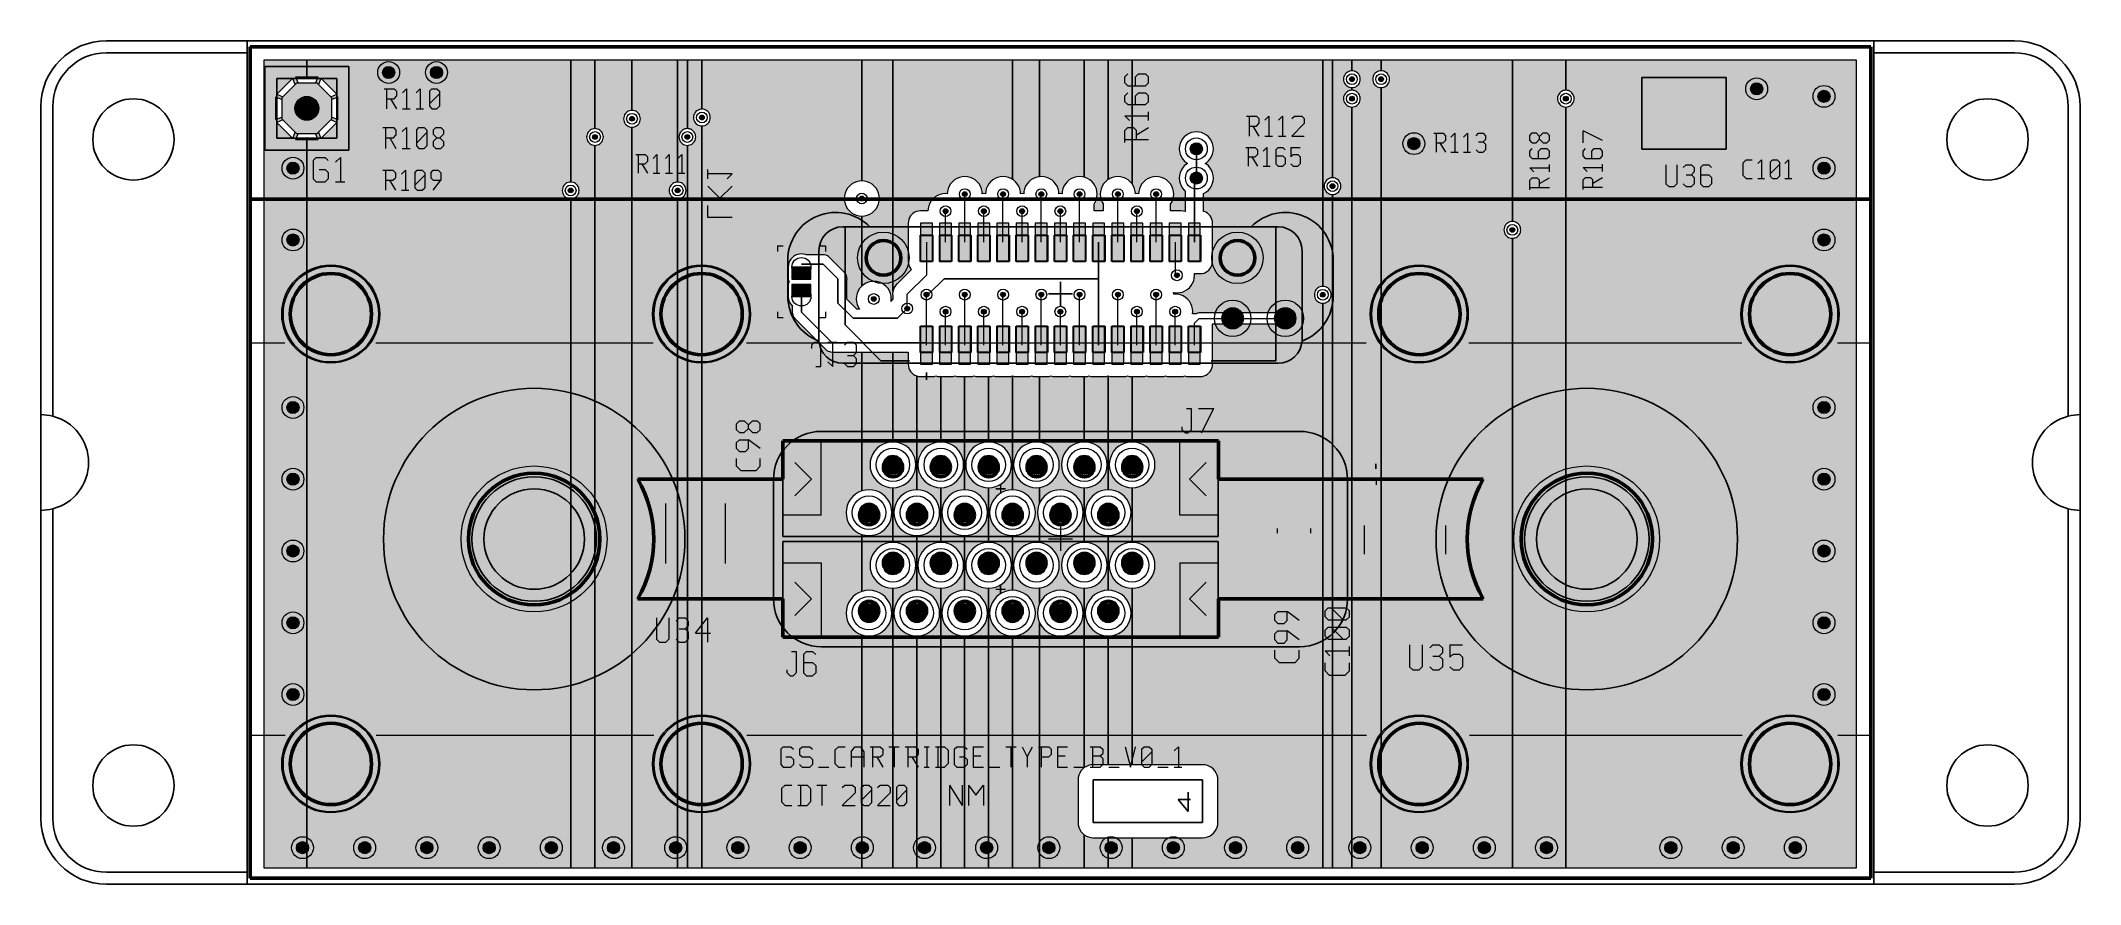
# Model space of a CAD drawing. Header units: inches. Extents: x 109.4 to 194.7, y 96.9 to 132.2.
import ezdxf

# ---------------------------------------------------------------- set-up
doc = ezdxf.new("R2010")
doc.units = ezdxf.units.IN
doc.header["$MEASUREMENT"] = 0
for name, color, linetype, lineweight in [('bottom_copper', 7, 'Continuous', 15), ('bottom_silk', 7, 'Continuous', 15), ('Front_Mech', 6, 'Continuous', 50), ('outline', 7, 'Continuous', 15), ('Rear_Mech', 5, 'Continuous', 30), ('top_copper', 7, 'Continuous', 15), ('top_silk', 7, 'Continuous', 15)]:
    doc.layers.add(name, color=color, linetype=linetype, lineweight=lineweight)
doc.layers.add('Mech_BackPlate', color=40, linetype='Continuous')
doc.layers.get('0').off()
doc.layers.get('top_copper').off()

# ---------------------------------------------------------------- blocks, each defined once
blk = doc.blocks.new('gsModule')
at = {"layer": 'bottom_copper', "lineweight": 0}
for points in [[(4.4838, 36.4307), (4.4838, 35.7026), (4.0588, 35.7026), (4.0489, 35.7034), (4.0132, 35.7006), (4.1176, 35.4486), (4.0489, 35.4486), (4.0003, 35.4), (3.8959, 35.652), (3.8687, 35.6288), (3.8622, 35.6212), (3.2612, 35.0202), (3.2536, 35.0137), (3.2304, 34.9865), (3.4824, 34.8821), (3.4338, 34.8335), (3.4338, 34.7648), (3.1818, 34.8692), (3.179, 34.8335), (3.1798, 34.8235), (3.1798, 33.9736), (3.179, 33.9637), (3.1818, 33.928), (3.4338, 34.0324), (3.4338, 33.9637), (3.4824, 33.9151), (3.2304, 33.8107), (3.2536, 33.7835), (3.2612, 33.777), (3.8622, 33.176), (3.8687, 33.1684), (3.8959, 33.1452), (4.0003, 33.3972), (4.0489, 33.3486), (4.1176, 33.3486), (4.0132, 33.0966), (4.0489, 33.0938), (4.0588, 33.0946), (4.4838, 33.0946), (4.4838, 2.6487), (2.7058, 2.6487), (2.7058, 36.4307)], [(15.5138, 36.4307), (15.5138, 31.3189), (15.4594, 31.3147), (15.4058, 31.3018), (15.3549, 31.2807), (15.3079, 31.2519), (15.266, 31.2162), (15.2303, 31.1743), (15.2015, 31.1273), (15.1804, 31.0764), (15.1675, 31.0228), (15.1632, 30.9679), (15.1675, 30.913), (15.1804, 30.8594), (15.2015, 30.8085), (15.2303, 30.7615), (15.266, 30.7196), (15.3079, 30.6839), (15.3549, 30.6551), (15.4058, 30.634), (15.4594, 30.6211), (15.5138, 30.6169), (15.5138, 2.6487), (4.4838, 2.6487), (4.4838, 33.0946), (4.9088, 33.0946), (4.9187, 33.0938), (4.9544, 33.0966), (4.85, 33.3486), (4.9187, 33.3486), (4.9673, 33.3972), (5.0717, 33.1452), (5.0989, 33.1684), (5.1054, 33.176), (5.7064, 33.777), (5.714, 33.7835), (5.7372, 33.8107), (5.4852, 33.9151), (5.5338, 33.9637), (5.5338, 34.0324), (5.7858, 33.928), (5.7886, 33.9637), (5.7878, 33.9736), (5.7878, 34.8236), (5.7886, 34.8335), (5.7858, 34.8692), (5.5338, 34.7648), (5.5338, 34.8335), (5.4852, 34.8821), (5.7372, 34.9865), (5.714, 35.0137), (5.7064, 35.0202), (5.1054, 35.6212), (5.0989, 35.6288), (5.0717, 35.652), (4.9673, 35.4), (4.9187, 35.4486), (4.85, 35.4486), (4.9544, 35.7006), (4.9187, 35.7034), (4.9088, 35.7026), (4.4838, 35.7026), (4.4838, 36.4307)], [(16.5305, 36.4307), (16.5305, 33.5533), (16.4761, 33.5491), (16.4225, 33.5362), (16.3716, 33.5151), (16.3246, 33.4863), (16.2827, 33.4506), (16.247, 33.4087), (16.2182, 33.3617), (16.1971, 33.3108), (16.1842, 33.2572), (16.1799, 33.2023), (16.1842, 33.1474), (16.1971, 33.0938), (16.2182, 33.0429), (16.247, 32.9959), (16.2827, 32.954), (16.3246, 32.9183), (16.3716, 32.8895), (16.4225, 32.8684), (16.4761, 32.8555), (16.5305, 32.8513), (16.5305, 2.6487), (15.5138, 2.6487), (15.5138, 30.6169), (15.5143, 30.6168), (15.5692, 30.6211), (15.6228, 30.634), (15.6737, 30.6551), (15.7207, 30.6839), (15.7626, 30.7196), (15.7983, 30.7615), (15.8271, 30.8085), (15.8482, 30.8594), (15.8611, 30.913), (15.8643, 30.9679), (15.8611, 31.0228), (15.8482, 31.0764), (15.8271, 31.1273), (15.7983, 31.1743), (15.7626, 31.2162), (15.7207, 31.2519), (15.6737, 31.2807), (15.6228, 31.3018), (15.5692, 31.3147), (15.5143, 31.319), (15.5138, 31.3189), (15.5138, 36.4307)], [(18.0774, 36.4307), (18.0774, 34.3153), (18.023, 34.3111), (17.9694, 34.2982), (17.9185, 34.2771), (17.8715, 34.2483), (17.8296, 34.2126), (17.7939, 34.1707), (17.7651, 34.1237), (17.744, 34.0728), (17.7311, 34.0192), (17.7268, 33.9643), (17.7311, 33.9094), (17.744, 33.8558), (17.7651, 33.8049), (17.7939, 33.7579), (17.8296, 33.716), (17.8715, 33.6803), (17.9185, 33.6515), (17.9694, 33.6304), (18.023, 33.6175), (18.0774, 33.6133), (18.0774, 2.6487), (16.5305, 2.6487), (16.5305, 32.8513), (16.531, 32.8512), (16.5859, 32.8555), (16.6395, 32.8684), (16.6904, 32.8895), (16.7374, 32.9183), (16.7793, 32.954), (16.815, 32.9959), (16.8438, 33.0429), (16.8649, 33.0938), (16.8778, 33.1474), (16.881, 33.2023), (16.8778, 33.2572), (16.8649, 33.3108), (16.8438, 33.3617), (16.815, 33.4087), (16.7793, 33.4506), (16.7374, 33.4863), (16.6904, 33.5151), (16.6395, 33.5362), (16.5859, 33.5491), (16.531, 33.5534), (16.5305, 33.5533), (16.5305, 36.4307)], [(19.9842, 36.4307), (19.9842, 31.3189), (19.9298, 31.3147), (19.8762, 31.3018), (19.8253, 31.2807), (19.7783, 31.2519), (19.7364, 31.2162), (19.7007, 31.1743), (19.6719, 31.1273), (19.6508, 31.0764), (19.6379, 31.0228), (19.6336, 30.9679), (19.6379, 30.913), (19.6508, 30.8594), (19.6719, 30.8085), (19.7007, 30.7615), (19.7364, 30.7196), (19.7783, 30.6839), (19.8253, 30.6551), (19.8762, 30.634), (19.9298, 30.6211), (19.9842, 30.6169), (19.9842, 2.6487), (18.0774, 2.6487), (18.0774, 33.6133), (18.0779, 33.6132), (18.1328, 33.6175), (18.1864, 33.6304), (18.2373, 33.6515), (18.2843, 33.6803), (18.3262, 33.716), (18.3619, 33.7579), (18.3907, 33.8049), (18.4118, 33.8558), (18.4247, 33.9094), (18.4279, 33.9643), (18.4247, 34.0192), (18.4118, 34.0728), (18.3907, 34.1237), (18.3619, 34.1707), (18.3262, 34.2126), (18.2843, 34.2483), (18.2373, 34.2771), (18.1864, 34.2982), (18.1328, 34.3111), (18.0779, 34.3154), (18.0774, 34.3153), (18.0774, 36.4307)], [(20.3906, 36.4307), (20.3906, 33.5541), (20.3362, 33.5499), (20.2826, 33.537), (20.2317, 33.5159), (20.1847, 33.4871), (20.1428, 33.4514), (20.1071, 33.4095), (20.0783, 33.3625), (20.0572, 33.3116), (20.0443, 33.258), (20.04, 33.2031), (20.0443, 33.1482), (20.0572, 33.0946), (20.0783, 33.0437), (20.1071, 32.9967), (20.1428, 32.9548), (20.1847, 32.9191), (20.2317, 32.8903), (20.2826, 32.8692), (20.3362, 32.8563), (20.3906, 32.8521), (20.3906, 2.6487), (19.9842, 2.6487), (19.9842, 30.6169), (19.9847, 30.6168), (20.0396, 30.6211), (20.0932, 30.634), (20.1441, 30.6551), (20.1911, 30.6839), (20.233, 30.7196), (20.2687, 30.7615), (20.2975, 30.8085), (20.3186, 30.8594), (20.3315, 30.913), (20.3347, 30.9679), (20.3315, 31.0228), (20.3186, 31.0764), (20.2975, 31.1273), (20.2687, 31.1743), (20.233, 31.2162), (20.1911, 31.2519), (20.1441, 31.2807), (20.0932, 31.3018), (20.0396, 31.3147), (19.9847, 31.319), (19.9842, 31.3189), (19.9842, 36.4307)], [(21.0002, 36.4307), (21.0002, 34.3669), (20.9458, 34.3627), (20.8922, 34.3498), (20.8413, 34.3287), (20.7943, 34.2999), (20.7524, 34.2642), (20.7167, 34.2223), (20.6879, 34.1753), (20.6668, 34.1244), (20.6539, 34.0708), (20.6496, 34.0159), (20.6539, 33.961), (20.6668, 33.9074), (20.6879, 33.8565), (20.7167, 33.8095), (20.7524, 33.7676), (20.7943, 33.7319), (20.8413, 33.7031), (20.8922, 33.682), (20.9458, 33.6691), (21.0002, 33.6649), (21.0002, 2.6487), (20.3906, 2.6487), (20.3906, 32.8521), (20.3911, 32.852), (20.446, 32.8563), (20.4996, 32.8692), (20.5505, 32.8903), (20.5975, 32.9191), (20.6394, 32.9548), (20.6751, 32.9967), (20.7039, 33.0437), (20.725, 33.0946), (20.7379, 33.1482), (20.7411, 33.2031), (20.7379, 33.258), (20.725, 33.3116), (20.7039, 33.3625), (20.6751, 33.4095), (20.6394, 33.4514), (20.5975, 33.4871), (20.5505, 33.5159), (20.4996, 33.537), (20.446, 33.5499), (20.3911, 33.5542), (20.3906, 33.5541), (20.3906, 36.4307)], [(27.6828, 36.4307), (27.6828, 31.3675), (27.5689, 31.3585), (27.4567, 31.3316), (27.3501, 31.2874), (27.2517, 31.2271), (27.164, 31.1522), (27.0891, 31.0645), (27.0288, 30.9661), (26.9846, 30.8595), (26.9577, 30.7473), (26.9486, 30.6323), (26.9577, 30.5173), (26.9846, 30.4051), (27.0288, 30.2985), (27.0891, 30.2001), (27.164, 30.1124), (27.2517, 30.0375), (27.3501, 29.9772), (27.4567, 29.933), (27.5689, 29.9061), (27.6828, 29.8971), (27.6828, 26.9683), (27.6639, 26.9522), (27.589, 26.8645), (27.5287, 26.7661), (27.4846, 26.6595), (27.4576, 26.5473), (27.4486, 26.4323), (27.4576, 26.3173), (27.4846, 26.2051), (27.5287, 26.0985), (27.5833, 26.0094), (27.476, 26.0094), (27.0642, 26.4212), (27.0642, 27.2645), (27.0654, 27.2794), (27.0607, 27.3392), (27.0467, 27.3975), (27.0237, 27.4529), (26.9924, 27.504), (26.9534, 27.5496), (26.942, 27.5594), (26.3497, 28.1517), (26.3399, 28.1631), (26.2943, 28.2021), (26.2432, 28.2334), (26.1878, 28.2564), (26.1295, 28.2704), (26.1294, 28.2704), (26.0697, 28.2751), (26.0548, 28.2739), (25.37, 28.2739), (25.3297, 28.2906), (25.2455, 28.3108), (25.1592, 28.3176), (25.0729, 28.3108), (24.9887, 28.2906), (24.9087, 28.2575), (24.8349, 28.2122), (24.7691, 28.156), (24.7129, 28.0902), (24.6676, 28.0164), (24.6345, 27.9364), (24.6143, 27.8522), (24.6075, 27.7659), (24.6092, 27.7443), (24.6092, 27.2718), (24.6087, 27.2659), (24.6106, 27.2424), (24.6106, 27.2424), (24.6161, 27.2194), (24.6251, 27.1976), (24.6375, 27.1775), (24.6528, 27.1595), (24.6611, 27.1524), (24.6528, 27.1453), (24.6375, 27.1273), (24.6251, 27.1072), (24.6161, 27.0854), (24.6106, 27.0624), (24.6087, 27.0389), (24.6092, 27.033), (24.6092, 26.5605), (24.6075, 26.5389), (24.6143, 26.4526), (24.6345, 26.3684), (24.6676, 26.2884), (24.7129, 26.2146), (24.7691, 26.1488), (24.7782, 26.141), (24.7782, 25.8973), (24.777, 25.8824), (24.7817, 25.8227), (24.7817, 25.8226), (24.7817, 25.8226), (24.7817, 25.8226), (24.7944, 25.7699), (24.7957, 25.7643), (24.7957, 25.7643), (24.809, 25.7323), (24.8187, 25.7089), (24.8187, 25.7089), (24.8187, 25.7089), (24.8331, 25.6854), (24.85, 25.6578), (24.85, 25.6578), (24.85, 25.6578), (24.8501, 25.6577), (24.889, 25.6122), (24.9004, 25.6024), (26.1669, 24.3359), (26.1767, 24.3246), (26.2223, 24.2856), (26.2223, 24.2856), (26.2223, 24.2856), (26.2477, 24.2701), (26.2734, 24.2543), (26.2734, 24.2543), (26.2734, 24.2543), (26.2964, 24.2448), (26.3288, 24.2313), (26.3288, 24.2313), (26.3288, 24.2313), (26.375, 24.2202), (26.3871, 24.2173), (26.3871, 24.2173), (26.3871, 24.2173), (26.4469, 24.2126), (26.4618, 24.2138), (27.6828, 24.2138), (27.6828, 18.4102), (27.5495, 18.3549), (27.4214, 18.2765), (27.3072, 18.179), (27.2097, 18.0648), (27.1313, 17.9367), (27.0738, 17.798), (27.0387, 17.652), (27.027, 17.5023), (27.0387, 17.3526), (27.0738, 17.2066), (27.1313, 17.0679), (27.2097, 16.9398), (27.3072, 16.8256), (27.4214, 16.7281), (27.5495, 16.6497), (27.6828, 16.5944), (27.6828, 14.2102), (27.5495, 14.155), (27.4214, 14.0765), (27.3072, 13.979), (27.2097, 13.8648), (27.1313, 13.7368), (27.0738, 13.598), (27.0387, 13.452), (27.027, 13.3023), (27.0387, 13.1526), (27.0738, 13.0066), (27.1313, 12.8679), (27.2097, 12.7398), (27.3072, 12.6257), (27.4214, 12.5281), (27.5495, 12.4497), (27.6828, 12.3944), (27.6828, 2.6487), (21.0002, 2.6487), (21.0002, 33.6649), (21.0007, 33.6648), (21.0556, 33.6691), (21.1092, 33.682), (21.1601, 33.7031), (21.2071, 33.7319), (21.249, 33.7676), (21.2847, 33.8095), (21.3135, 33.8565), (21.3346, 33.9074), (21.3475, 33.961), (21.3507, 34.0159), (21.3475, 34.0708), (21.3346, 34.1244), (21.3135, 34.1753), (21.2847, 34.2223), (21.249, 34.2642), (21.2071, 34.2999), (21.1601, 34.3287), (21.1092, 34.3498), (21.0556, 34.3627), (21.0007, 34.367), (21.0002, 34.3669), (21.0002, 36.4307)], [(28.9824, 36.4307), (28.9824, 26.7383), (28.9799, 26.728), (28.9799, 26.7279), (28.9724, 26.6323), (28.9743, 26.6084), (28.9743, 26.4404), (28.9288, 26.3661), (28.9103, 26.3215), (28.9168, 26.4323), (28.91, 26.5473), (28.8831, 26.6595), (28.839, 26.7661), (28.7787, 26.8645), (28.7037, 26.9522), (28.616, 27.0271), (28.5176, 27.0874), (28.411, 27.1316), (28.2989, 27.1585), (28.1838, 27.1676), (28.0688, 27.1585), (27.9566, 27.1316), (27.85, 27.0874), (27.7517, 27.0271), (27.6828, 26.9683), (27.6828, 29.8971), (27.6839, 29.897), (27.7989, 29.9061), (27.9111, 29.933), (28.0177, 29.9772), (28.1161, 30.0375), (28.2038, 30.1124), (28.2787, 30.2001), (28.339, 30.2985), (28.3832, 30.4051), (28.4101, 30.5173), (28.4169, 30.6323), (28.4101, 30.7473), (28.3832, 30.8595), (28.339, 30.9661), (28.2787, 31.0645), (28.2038, 31.1522), (28.1161, 31.2271), (28.0177, 31.2874), (27.9111, 31.3316), (27.7989, 31.3585), (27.6839, 31.3676), (27.6828, 31.3675), (27.6828, 36.4307)], [(33.9824, 36.4307), (33.9824, 31.4322), (33.9217, 31.4694), (33.8151, 31.5136), (33.7029, 31.5405), (33.5879, 31.5496), (33.4729, 31.5405), (33.3607, 31.5136), (33.2541, 31.4694), (33.1557, 31.4091), (33.068, 31.3342), (32.9931, 31.2465), (32.9328, 31.1481), (32.8886, 31.0415), (32.8617, 30.9293), (32.854, 30.832), (32.7838, 30.8376), (32.7198, 30.8325), (32.7141, 30.9293), (32.6872, 31.0415), (32.643, 31.1481), (32.5827, 31.2465), (32.5078, 31.3342), (32.4201, 31.4091), (32.3217, 31.4694), (32.2151, 31.5136), (32.1029, 31.5405), (31.9879, 31.5496), (31.8729, 31.5405), (31.7607, 31.5136), (31.6541, 31.4694), (31.5557, 31.4091), (31.468, 31.3342), (31.3931, 31.2465), (31.3328, 31.1481), (31.2886, 31.0415), (31.2617, 30.9293), (31.254, 30.832), (31.1839, 30.8376), (31.0689, 30.8285), (30.9567, 30.8016), (30.8501, 30.7574), (30.7517, 30.6971), (30.664, 30.6222), (30.5891, 30.5345), (30.5288, 30.4361), (30.4846, 30.3295), (30.4577, 30.2173), (30.4493, 30.1103), (30.1538, 30.1103), (30.1339, 30.1119), (30.0542, 30.1056), (30.0542, 30.1056), (29.9764, 30.0869), (29.9026, 30.0563), (29.8344, 30.0145), (29.7736, 29.9626), (29.7217, 29.9018), (29.6799, 29.8336), (29.6493, 29.7598), (29.6306, 29.682), (29.6243, 29.6023), (29.6259, 29.5824), (29.6259, 28.0222), (29.6243, 28.0023), (29.6306, 27.9226), (29.6493, 27.8448), (29.6799, 27.771), (29.7217, 27.7028), (29.7542, 27.6647), (29.1697, 27.0802), (29.1515, 27.0647), (29.0892, 26.9917), (29.0391, 26.9099), (29.0023, 26.8213), (28.9824, 26.7383), (28.9824, 36.4307)], [(35.1086, 36.4307), (35.1086, 31.5433), (35.0729, 31.5405), (34.9607, 31.5136), (34.8541, 31.4694), (34.7557, 31.4091), (34.668, 31.3342), (34.5931, 31.2465), (34.5328, 31.1481), (34.4886, 31.0415), (34.4617, 30.9293), (34.454, 30.832), (34.384, 30.8376), (34.3198, 30.8325), (34.3141, 30.9293), (34.2872, 31.0415), (34.243, 31.1481), (34.1827, 31.2465), (34.1078, 31.3342), (34.0201, 31.4091), (33.9824, 31.4322), (33.9824, 36.4307)], [(36.9824, 36.4307), (36.9824, 31.5214), (36.9029, 31.5405), (36.7879, 31.5496), (36.6729, 31.5405), (36.5607, 31.5136), (36.4541, 31.4694), (36.3557, 31.4091), (36.268, 31.3342), (36.1931, 31.2465), (36.1328, 31.1481), (36.0886, 31.0415), (36.0617, 30.9293), (36.054, 30.832), (35.9839, 30.8376), (35.9198, 30.8325), (35.9141, 30.9293), (35.8872, 31.0415), (35.843, 31.1481), (35.7827, 31.2465), (35.7078, 31.3342), (35.6201, 31.4091), (35.5217, 31.4694), (35.4151, 31.5136), (35.3029, 31.5405), (35.1879, 31.5496), (35.1086, 31.5433), (35.1086, 36.4307)], [(37.9824, 36.4307), (37.9824, 31.4255), (37.9557, 31.4091), (37.868, 31.3342), (37.7931, 31.2465), (37.7328, 31.1481), (37.6886, 31.0415), (37.6617, 30.9293), (37.6526, 30.8143), (37.6617, 30.6993), (37.6886, 30.5871), (37.7328, 30.4805), (37.7743, 30.4127), (37.7743, 30.1103), (37.3935, 30.1103), (37.3935, 30.3997), (37.443, 30.4805), (37.4872, 30.5871), (37.5141, 30.6993), (37.5209, 30.8143), (37.5141, 30.9293), (37.4872, 31.0415), (37.443, 31.1481), (37.3827, 31.2465), (37.3078, 31.3342), (37.2201, 31.4091), (37.1217, 31.4694), (37.0151, 31.5136), (36.9824, 31.5214), (36.9824, 36.4307)], [(38.9824, 36.4307), (38.9824, 31.2468), (38.9078, 31.3342), (38.8201, 31.4091), (38.7217, 31.4694), (38.6151, 31.5136), (38.5029, 31.5405), (38.3879, 31.5496), (38.2729, 31.5405), (38.1607, 31.5136), (38.0541, 31.4694), (37.9824, 31.4255), (37.9824, 36.4307)], [(46.9521, 36.4307), (46.9521, 26.9604), (46.8977, 26.9562), (46.8441, 26.9433), (46.7932, 26.9222), (46.7462, 26.8934), (46.7043, 26.8577), (46.6686, 26.8158), (46.6398, 26.7688), (46.6187, 26.7179), (46.6058, 26.6643), (46.6015, 26.6094), (46.6058, 26.5545), (46.6187, 26.5009), (46.6398, 26.45), (46.6686, 26.403), (46.7043, 26.3611), (46.7462, 26.3254), (46.7932, 26.2966), (46.8441, 26.2755), (46.8977, 26.2626), (46.9521, 26.2584), (46.9521, 2.6487), (38.9824, 2.6487), (38.9824, 3.9169), (41.9054, 3.9169), (41.9303, 3.9149), (42.03, 3.9228), (42.1272, 3.9461), (42.2195, 3.9844), (42.3047, 4.0366), (42.3807, 4.1015), (42.4456, 4.1775), (42.4979, 4.2627), (42.5361, 4.3551), (42.5594, 4.4523), (42.5673, 4.5519), (42.5653, 4.5768), (42.5653, 6.305), (42.5673, 6.3299), (42.5594, 6.4295), (42.5594, 6.4295), (42.5361, 6.5267), (42.4979, 6.6191), (42.4456, 6.7043), (42.3807, 6.7803), (42.3047, 6.8452), (42.2195, 6.8974), (42.1272, 6.9357), (42.03, 6.959), (41.9303, 6.9669), (41.9054, 6.9649), (38.9824, 6.9649), (38.9824, 14.3455), (38.9839, 14.3454), (39.1336, 14.3571), (39.2796, 14.3922), (39.4183, 14.4497), (39.5464, 14.5281), (39.6606, 14.6257), (39.7581, 14.7398), (39.8365, 14.8679), (39.894, 15.0066), (39.9291, 15.1526), (39.9379, 15.3023), (39.9291, 15.452), (39.894, 15.598), (39.8365, 15.7368), (39.7581, 15.8648), (39.6606, 15.979), (39.5464, 16.0765), (39.4183, 16.155), (39.2796, 16.2124), (39.1336, 16.2475), (38.9839, 16.2593), (38.9824, 16.2591), (38.9824, 18.5455), (38.9839, 18.5454), (39.1336, 18.5571), (39.2796, 18.5922), (39.4183, 18.6497), (39.5464, 18.7281), (39.6606, 18.8256), (39.7581, 18.9398), (39.8365, 19.0679), (39.894, 19.2066), (39.9291, 19.3526), (39.9379, 19.5023), (39.9291, 19.652), (39.894, 19.798), (39.8365, 19.9367), (39.7581, 20.0648), (39.6606, 20.179), (39.5464, 20.2765), (39.4183, 20.3549), (39.2796, 20.4124), (39.1336, 20.4475), (38.9839, 20.4592), (38.9824, 20.4591), (38.9824, 23.1943), (39.414, 23.1943), (39.4339, 23.1927), (39.5136, 23.199), (39.5136, 23.199), (39.5839, 23.2159), (39.6542, 23.199), (39.7339, 23.1927), (39.7538, 23.1943), (40.214, 23.1943), (40.2339, 23.1927), (40.3136, 23.199), (40.3136, 23.199), (40.3839, 23.2159), (40.4542, 23.199), (40.5339, 23.1927), (40.5538, 23.1943), (41.014, 23.1943), (41.0339, 23.1927), (41.1136, 23.199), (41.1136, 23.199), (41.1839, 23.2159), (41.2542, 23.199), (41.3339, 23.1927), (41.3538, 23.1943), (41.814, 23.1943), (41.8339, 23.1927), (41.9136, 23.199), (41.9136, 23.199), (41.9914, 23.2177), (42.0652, 23.2483), (42.1334, 23.29), (42.1942, 23.342), (42.2461, 23.4028), (42.2879, 23.471), (42.3185, 23.5448), (42.3372, 23.6226), (42.3435, 23.7023), (42.3419, 23.7222), (42.3419, 25.2824), (42.3435, 25.3023), (42.3372, 25.382), (42.3335, 25.3973), (45.3839, 25.3973), (45.4192, 25.3994), (45.4536, 25.4077), (45.4864, 25.4212), (45.5166, 25.4397), (45.5435, 25.4627), (45.5665, 25.4896), (45.585, 25.5198), (45.5985, 25.5526), (45.6068, 25.587), (45.6096, 25.6223), (45.6068, 25.6576), (45.5985, 25.692), (45.585, 25.7248), (45.5665, 25.755), (45.5435, 25.7819), (45.5166, 25.8049), (45.4864, 25.8234), (45.4536, 25.8369), (45.4192, 25.8452), (45.3839, 25.8473), (41.7927, 25.8473), (41.7839, 25.848), (41.7486, 25.8452), (41.7142, 25.8369), (41.6814, 25.8234), (41.6601, 25.8103), (41.5115, 25.8103), (41.5169, 25.9023), (41.5101, 26.0173), (41.4832, 26.1295), (41.439, 26.2361), (41.3787, 26.3345), (41.3038, 26.4222), (41.2161, 26.4971), (41.1177, 26.5574), (41.0111, 26.6016), (40.8989, 26.6285), (40.7839, 26.6376), (40.7198, 26.6325), (40.7157, 26.7022), (40.7416, 26.696), (40.8566, 26.6869), (40.9716, 26.696), (41.0838, 26.7229), (41.1904, 26.7671), (41.2888, 26.8274), (41.3765, 26.9023), (41.4514, 26.99), (41.5117, 27.0884), (41.5559, 27.195), (41.5828, 27.3072), (41.5896, 27.4222), (41.5853, 27.4943), (41.814, 27.4943), (41.8339, 27.4927), (41.9136, 27.499), (41.9136, 27.499), (41.9914, 27.5177), (42.0652, 27.5483), (42.1334, 27.59), (42.1942, 27.642), (42.2461, 27.7028), (42.2879, 27.771), (42.3185, 27.8448), (42.3372, 27.9226), (42.3435, 28.0023), (42.3419, 28.0222), (42.3419, 29.5824), (42.3435, 29.6023), (42.3372, 29.682), (42.3185, 29.7598), (42.2879, 29.8336), (42.2461, 29.9018), (42.1942, 29.9626), (42.1334, 30.0145), (42.0652, 30.0563), (41.9914, 30.0869), (41.9649, 30.0933), (41.9649, 30.8388), (41.9933, 30.8506), (42.0887, 30.9091), (42.1738, 30.9818), (42.2465, 31.0669), (42.305, 31.1623), (42.3479, 31.2657), (42.374, 31.3746), (42.3806, 31.4862), (42.374, 31.5978), (42.3479, 31.7067), (42.305, 31.8101), (42.2465, 31.9055), (42.1738, 31.9906), (42.0887, 32.0633), (42.0504, 32.0868), (42.0504, 32.1048), (42.0887, 32.1283), (42.1738, 32.201), (42.2465, 32.2861), (42.305, 32.3815), (42.3479, 32.4849), (42.374, 32.5938), (42.3806, 32.7054), (42.374, 32.817), (42.3479, 32.9259), (42.305, 33.0293), (42.2465, 33.1247), (42.1738, 33.2098), (42.0887, 33.2825), (41.9933, 33.341), (41.8899, 33.3839), (41.781, 33.41), (41.6694, 33.4188), (41.5578, 33.41), (41.4489, 33.3839), (41.3455, 33.341), (41.2501, 33.2825), (41.165, 33.2098), (41.0923, 33.1247), (41.0338, 33.0293), (40.9909, 32.9259), (40.9648, 32.817), (40.956, 32.7054), (40.9648, 32.5938), (40.9909, 32.4849), (41.0338, 32.3815), (41.0923, 32.2861), (41.165, 32.201), (41.2501, 32.1283), (41.2884, 32.1048), (41.2884, 32.0868), (41.2501, 32.0633), (41.165, 31.9906), (41.0923, 31.9055), (41.0338, 31.8101), (40.9909, 31.7067), (40.9648, 31.5978), (40.956, 31.4862), (40.9648, 31.3746), (40.9909, 31.2657), (41.0338, 31.1623), (41.0923, 31.0669), (41.165, 30.9818), (41.2029, 30.9493), (41.2029, 30.0933), (41.1839, 30.0887), (41.1136, 30.1056), (41.0339, 30.1119), (41.014, 30.1103), (40.5935, 30.1103), (40.5935, 30.3997), (40.643, 30.4805), (40.6872, 30.5871), (40.7141, 30.6993), (40.7209, 30.8143), (40.7141, 30.9293), (40.6872, 31.0415), (40.643, 31.1481), (40.5827, 31.2465), (40.5078, 31.3342), (40.4201, 31.4091), (40.3217, 31.4694), (40.2151, 31.5136), (40.1029, 31.5405), (39.9879, 31.5496), (39.8729, 31.5405), (39.7607, 31.5136), (39.6541, 31.4694), (39.5557, 31.4091), (39.468, 31.3342), (39.3931, 31.2465), (39.3328, 31.1481), (39.2886, 31.0415), (39.2617, 30.9293), (39.254, 30.832), (39.1839, 30.8376), (39.1198, 30.8325), (39.1141, 30.9293), (39.0872, 31.0415), (39.043, 31.1481), (38.9827, 31.2465), (38.9824, 31.2468), (38.9824, 36.4307)], [(47.3585, 36.4307), (47.3585, 31.4984), (47.3041, 31.4942), (47.2505, 31.4813), (47.1996, 31.4602), (47.1526, 31.4314), (47.1107, 31.3957), (47.075, 31.3538), (47.0462, 31.3068), (47.0251, 31.2559), (47.0122, 31.2023), (47.0079, 31.1474), (47.0122, 31.0925), (47.0251, 31.0389), (47.0462, 30.988), (47.075, 30.941), (47.1107, 30.8991), (47.1526, 30.8634), (47.1996, 30.8346), (47.2505, 30.8135), (47.3041, 30.8006), (47.3585, 30.7964), (47.3585, 2.6487), (46.9521, 2.6487), (46.9521, 26.2584), (46.9526, 26.2583), (47.0075, 26.2626), (47.0611, 26.2755), (47.112, 26.2966), (47.159, 26.3254), (47.2009, 26.3611), (47.2366, 26.403), (47.2654, 26.45), (47.2865, 26.5009), (47.2994, 26.5545), (47.3026, 26.6094), (47.2994, 26.6643), (47.2865, 26.7179), (47.2654, 26.7688), (47.2366, 26.8158), (47.2009, 26.8577), (47.159, 26.8934), (47.112, 26.9222), (47.0611, 26.9433), (47.0075, 26.9562), (46.9526, 26.9605), (46.9521, 26.9604), (46.9521, 36.4307)], [(48.1713, 36.4307), (48.1713, 35.9688), (48.1169, 35.9646), (48.0633, 35.9517), (48.0124, 35.9306), (47.9654, 35.9018), (47.9235, 35.8661), (47.8878, 35.8242), (47.859, 35.7772), (47.8379, 35.7263), (47.825, 35.6727), (47.8207, 35.6178), (47.825, 35.5629), (47.8379, 35.5093), (47.859, 35.4584), (47.8878, 35.4114), (47.9235, 35.3695), (47.9654, 35.3338), (48.0124, 35.305), (48.0633, 35.2839), (48.1169, 35.271), (48.1713, 35.2668), (48.1713, 35.156), (48.1169, 35.1518), (48.0633, 35.1389), (48.0124, 35.1178), (47.9654, 35.089), (47.9235, 35.0533), (47.8878, 35.0114), (47.859, 34.9644), (47.8379, 34.9135), (47.825, 34.8599), (47.8207, 34.805), (47.825, 34.7501), (47.8379, 34.6965), (47.859, 34.6456), (47.8878, 34.5986), (47.9235, 34.5567), (47.9654, 34.521), (48.0124, 34.4922), (48.0633, 34.4711), (48.1169, 34.4582), (48.1713, 34.454), (48.1713, 2.6487), (47.3585, 2.6487), (47.3585, 30.7964), (47.359, 30.7963), (47.4139, 30.8006), (47.4675, 30.8135), (47.5184, 30.8346), (47.5654, 30.8634), (47.6073, 30.8991), (47.643, 30.941), (47.6718, 30.988), (47.6929, 31.0389), (47.7058, 31.0925), (47.709, 31.1474), (47.7058, 31.2023), (47.6929, 31.2559), (47.6718, 31.3068), (47.643, 31.3538), (47.6073, 31.3957), (47.5654, 31.4314), (47.5184, 31.4602), (47.4675, 31.4813), (47.4139, 31.4942), (47.359, 31.4985), (47.3585, 31.4984), (47.3585, 36.4307)], [(49.3905, 36.4307), (49.3905, 35.9688), (49.3361, 35.9646), (49.2825, 35.9517), (49.2316, 35.9306), (49.1846, 35.9018), (49.1427, 35.8661), (49.107, 35.8242), (49.0782, 35.7772), (49.0571, 35.7263), (49.0442, 35.6727), (49.0399, 35.6178), (49.0442, 35.5629), (49.0571, 35.5093), (49.0782, 35.4584), (49.107, 35.4114), (49.1427, 35.3695), (49.1846, 35.3338), (49.2316, 35.305), (49.2825, 35.2839), (49.3361, 35.271), (49.3905, 35.2668), (49.3905, 2.6487), (48.1713, 2.6487), (48.1713, 34.454), (48.1718, 34.4539), (48.2267, 34.4582), (48.2803, 34.4711), (48.3312, 34.4922), (48.3782, 34.521), (48.4201, 34.5567), (48.4558, 34.5986), (48.4846, 34.6456), (48.5057, 34.6965), (48.5186, 34.7501), (48.5218, 34.805), (48.5186, 34.8599), (48.5057, 34.9135), (48.4846, 34.9644), (48.4558, 35.0114), (48.4201, 35.0533), (48.3782, 35.089), (48.3312, 35.1178), (48.2803, 35.1389), (48.2267, 35.1518), (48.1718, 35.1561), (48.1713, 35.156), (48.1713, 35.2668), (48.1718, 35.2667), (48.2267, 35.271), (48.2803, 35.2839), (48.3312, 35.305), (48.3782, 35.3338), (48.4201, 35.3695), (48.4558, 35.4114), (48.4846, 35.4584), (48.5057, 35.5093), (48.5186, 35.5629), (48.5218, 35.6178), (48.5186, 35.6727), (48.5057, 35.7263), (48.4846, 35.7772), (48.4558, 35.8242), (48.4201, 35.8661), (48.3782, 35.9018), (48.3312, 35.9306), (48.2803, 35.9517), (48.2267, 35.9646), (48.1718, 35.9689), (48.1713, 35.9688), (48.1713, 36.4307)], [(54.8769, 36.4307), (54.8769, 29.6696), (54.8225, 29.6654), (54.7689, 29.6525), (54.718, 29.6314), (54.671, 29.6026), (54.6291, 29.5669), (54.5934, 29.525), (54.5646, 29.478), (54.5435, 29.4271), (54.5306, 29.3735), (54.5263, 29.3186), (54.5306, 29.2637), (54.5435, 29.2101), (54.5646, 29.1592), (54.5934, 29.1122), (54.6291, 29.0703), (54.671, 29.0346), (54.718, 29.0058), (54.7689, 28.9847), (54.8225, 28.9718), (54.8769, 28.9676), (54.8769, 2.6487), (49.3905, 2.6487), (49.3905, 35.2668), (49.391, 35.2667), (49.4459, 35.271), (49.4995, 35.2839), (49.5504, 35.305), (49.5974, 35.3338), (49.6393, 35.3695), (49.675, 35.4114), (49.7038, 35.4584), (49.7249, 35.5093), (49.7378, 35.5629), (49.741, 35.6178), (49.7378, 35.6727), (49.7249, 35.7263), (49.7038, 35.7772), (49.675, 35.8242), (49.6393, 35.8661), (49.5974, 35.9018), (49.5504, 35.9306), (49.4995, 35.9517), (49.4459, 35.9646), (49.391, 35.9689), (49.3905, 35.9688), (49.3905, 36.4307)], [(57.1121, 36.4307), (57.1121, 35.156), (57.0577, 35.1518), (57.0041, 35.1389), (56.9532, 35.1178), (56.9062, 35.089), (56.8643, 35.0533), (56.8286, 35.0114), (56.7998, 34.9644), (56.7787, 34.9135), (56.7658, 34.8599), (56.7615, 34.805), (56.7658, 34.7501), (56.7787, 34.6965), (56.7998, 34.6456), (56.8286, 34.5986), (56.8643, 34.5567), (56.9062, 34.521), (56.9532, 34.4922), (57.0041, 34.4711), (57.0577, 34.4582), (57.1121, 34.454), (57.1121, 2.6487), (54.8769, 2.6487), (54.8769, 28.9676), (54.8774, 28.9675), (54.9323, 28.9718), (54.9859, 28.9847), (55.0368, 29.0058), (55.0838, 29.0346), (55.1257, 29.0703), (55.1614, 29.1122), (55.1902, 29.1592), (55.2113, 29.2101), (55.2242, 29.2637), (55.2274, 29.3186), (55.2242, 29.3735), (55.2113, 29.4271), (55.1902, 29.478), (55.1614, 29.525), (55.1257, 29.5669), (55.0838, 29.6026), (55.0368, 29.6314), (54.9859, 29.6525), (54.9323, 29.6654), (54.8774, 29.6697), (54.8769, 29.6696), (54.8769, 36.4307)], [(69.2538, 36.4307), (69.2538, 2.6487), (57.1121, 2.6487), (57.1121, 34.454), (57.1126, 34.4539), (57.1675, 34.4582), (57.2211, 34.4711), (57.272, 34.4922), (57.319, 34.521), (57.3609, 34.5567), (57.3966, 34.5986), (57.4254, 34.6456), (57.4465, 34.6965), (57.4594, 34.7501), (57.4626, 34.805), (57.4594, 34.8599), (57.4465, 34.9135), (57.4254, 34.9644), (57.3966, 35.0114), (57.3609, 35.0533), (57.319, 35.089), (57.272, 35.1178), (57.2211, 35.1389), (57.1675, 35.1518), (57.1126, 35.1561), (57.1121, 35.156), (57.1121, 36.4307)], [(5.5338, 34.8335), (4.9187, 35.4486), (4.0489, 35.4486), (3.4338, 34.8335), (3.4338, 33.9637), (4.0489, 33.3486), (4.9187, 33.3486), (5.5338, 33.9637)], [(30.6339, 29.6023), (30.1339, 29.6023), (30.1339, 28.0023), (30.6339, 28.0023)], [(31.4339, 29.6023), (30.9339, 29.6023), (30.9339, 28.0023), (31.4339, 28.0023)], [(32.2339, 29.6023), (31.7339, 29.6023), (31.7339, 28.0023), (32.2339, 28.0023)], [(33.0339, 29.6023), (32.5339, 29.6023), (32.5339, 28.0023), (33.0339, 28.0023)], [(33.8339, 29.6023), (33.3339, 29.6023), (33.3339, 28.0023), (33.8339, 28.0023)], [(34.6339, 29.6023), (34.1339, 29.6023), (34.1339, 28.0023), (34.6339, 28.0023)], [(35.4339, 29.6023), (34.9339, 29.6023), (34.9339, 28.0023), (35.4339, 28.0023)], [(36.2339, 29.6023), (35.7339, 29.6023), (35.7339, 28.0023), (36.2339, 28.0023)], [(37.0339, 29.6023), (36.5339, 29.6023), (36.5339, 28.0023), (37.0339, 28.0023)], [(37.8339, 29.6023), (37.3339, 29.6023), (37.3339, 28.0023), (37.8339, 28.0023)], [(38.6339, 29.6023), (38.1339, 29.6023), (38.1339, 28.0023), (38.6339, 28.0023)], [(39.4339, 29.6023), (38.9339, 29.6023), (38.9339, 28.0023), (39.4339, 28.0023)], [(40.2339, 29.6023), (39.7339, 29.6023), (39.7339, 28.0023), (40.2339, 28.0023)], [(41.0339, 29.6023), (40.5339, 29.6023), (40.5339, 28.0023), (41.0339, 28.0023)], [(41.8339, 29.6023), (41.3339, 29.6023), (41.3339, 28.0023), (41.8339, 28.0023)], [(24.7592, 27.7659), (24.7592, 27.2659), (25.5592, 27.2659), (25.5592, 27.7659)], [(24.7592, 27.0389), (24.7592, 26.5389), (25.5592, 26.5389), (25.5592, 27.0389)], [(30.6339, 25.3023), (30.1339, 25.3023), (30.1339, 23.7023), (30.6339, 23.7023)], [(31.4339, 25.3023), (30.9339, 25.3023), (30.9339, 23.7023), (31.4339, 23.7023)], [(32.2339, 25.3023), (31.7339, 25.3023), (31.7339, 23.7023), (32.2339, 23.7023)], [(33.0339, 25.3023), (32.5339, 25.3023), (32.5339, 23.7023), (33.0339, 23.7023)], [(33.8339, 25.3023), (33.3339, 25.3023), (33.3339, 23.7023), (33.8339, 23.7023)], [(34.6339, 25.3023), (34.1339, 25.3023), (34.1339, 23.7023), (34.6339, 23.7023)], [(35.4339, 25.3023), (34.9339, 25.3023), (34.9339, 23.7023), (35.4339, 23.7023)], [(36.2339, 25.3023), (35.7339, 25.3023), (35.7339, 23.7023), (36.2339, 23.7023)], [(37.0339, 25.3023), (36.5339, 25.3023), (36.5339, 23.7023), (37.0339, 23.7023)], [(37.8339, 25.3023), (37.3339, 25.3023), (37.3339, 23.7023), (37.8339, 23.7023)], [(38.6339, 25.3023), (38.1339, 25.3023), (38.1339, 23.7023), (38.6339, 23.7023)], [(39.4339, 25.3023), (38.9339, 25.3023), (38.9339, 23.7023), (39.4339, 23.7023)], [(40.2339, 25.3023), (39.7339, 25.3023), (39.7339, 23.7023), (40.2339, 23.7023)], [(41.0339, 25.3023), (40.5339, 25.3023), (40.5339, 23.7023), (41.0339, 23.7023)], [(41.8339, 25.3023), (41.3339, 25.3023), (41.3339, 23.7023), (41.8339, 23.7023)], [(28.9824, 24.2138), (28.9824, 20.4591), (28.8342, 20.4475), (28.6882, 20.4124), (28.5495, 20.3549), (28.4214, 20.2765), (28.3072, 20.179), (28.2097, 20.0648), (28.1313, 19.9367), (28.0738, 19.798), (28.0387, 19.652), (28.027, 19.5023), (28.0387, 19.3526), (28.0738, 19.2066), (28.1313, 19.0679), (28.2097, 18.9398), (28.3072, 18.8256), (28.4214, 18.7281), (28.5495, 18.6497), (28.6882, 18.5922), (28.8342, 18.5571), (28.9824, 18.5455), (28.9824, 16.2591), (28.8342, 16.2475), (28.6882, 16.2124), (28.5495, 16.155), (28.4214, 16.0765), (28.3072, 15.979), (28.2097, 15.8648), (28.1313, 15.7368), (28.0738, 15.598), (28.0387, 15.452), (28.027, 15.3023), (28.0387, 15.1526), (28.0738, 15.0066), (28.1313, 14.8679), (28.2097, 14.7398), (28.3072, 14.6257), (28.4214, 14.5281), (28.5495, 14.4497), (28.6882, 14.3922), (28.8342, 14.3571), (28.9824, 14.3455), (28.9824, 2.6487), (27.6828, 2.6487), (27.6828, 12.3944), (27.6882, 12.3922), (27.8342, 12.3571), (27.9839, 12.3454), (28.1336, 12.3571), (28.2796, 12.3922), (28.4183, 12.4497), (28.5464, 12.5281), (28.6606, 12.6257), (28.7581, 12.7398), (28.8365, 12.8679), (28.894, 13.0066), (28.9291, 13.1526), (28.9379, 13.3023), (28.9291, 13.452), (28.894, 13.598), (28.8365, 13.7368), (28.7581, 13.8648), (28.6606, 13.979), (28.5464, 14.0765), (28.4183, 14.155), (28.2796, 14.2124), (28.1336, 14.2475), (27.9839, 14.2593), (27.8342, 14.2475), (27.6882, 14.2124), (27.6828, 14.2102), (27.6828, 16.5944), (27.6882, 16.5922), (27.8342, 16.5571), (27.9839, 16.5454), (28.1336, 16.5571), (28.2796, 16.5922), (28.4183, 16.6497), (28.5464, 16.7281), (28.6606, 16.8256), (28.7581, 16.9398), (28.8365, 17.0679), (28.894, 17.2066), (28.9291, 17.3526), (28.9379, 17.5023), (28.9291, 17.652), (28.894, 17.798), (28.8365, 17.9367), (28.7581, 18.0648), (28.6606, 18.179), (28.5464, 18.2765), (28.4183, 18.3549), (28.2796, 18.4124), (28.1336, 18.4475), (27.9839, 18.4592), (27.8342, 18.4475), (27.6882, 18.4124), (27.6828, 18.4102), (27.6828, 24.2138)], [(29.6259, 24.2138), (29.6259, 23.7222), (29.6243, 23.7023), (29.6306, 23.6226), (29.6493, 23.5448), (29.6799, 23.471), (29.7217, 23.4028), (29.7736, 23.342), (29.8344, 23.2901), (29.9026, 23.2483), (29.9764, 23.2177), (29.9824, 23.2162), (29.9824, 18.4591), (29.8342, 18.4475), (29.6882, 18.4124), (29.5495, 18.3549), (29.4214, 18.2765), (29.3072, 18.179), (29.2097, 18.0648), (29.1313, 17.9367), (29.0738, 17.798), (29.0387, 17.652), (29.027, 17.5023), (29.0387, 17.3526), (29.0738, 17.2066), (29.1313, 17.0679), (29.2097, 16.9398), (29.3072, 16.8256), (29.4214, 16.7281), (29.5495, 16.6497), (29.6882, 16.5922), (29.8342, 16.5571), (29.9824, 16.5455), (29.9824, 14.2591), (29.8342, 14.2475), (29.6882, 14.2124), (29.5495, 14.155), (29.4214, 14.0765), (29.3072, 13.979), (29.2097, 13.8648), (29.1313, 13.7368), (29.0738, 13.598), (29.0387, 13.452), (29.027, 13.3023), (29.0387, 13.1526), (29.0738, 13.0066), (29.1313, 12.8679), (29.2097, 12.7398), (29.3072, 12.6257), (29.4214, 12.5281), (29.5495, 12.4497), (29.6882, 12.3922), (29.8342, 12.3571), (29.9824, 12.3455), (29.9824, 2.6487), (28.9824, 2.6487), (28.9824, 14.3455), (28.9839, 14.3454), (29.1336, 14.3571), (29.2796, 14.3922), (29.4183, 14.4497), (29.5464, 14.5281), (29.6606, 14.6257), (29.7581, 14.7398), (29.8365, 14.8679), (29.894, 15.0066), (29.9291, 15.1526), (29.9379, 15.3023), (29.9291, 15.452), (29.894, 15.598), (29.8365, 15.7368), (29.7581, 15.8648), (29.6606, 15.979), (29.5464, 16.0765), (29.4183, 16.155), (29.2796, 16.2124), (29.1336, 16.2475), (28.9839, 16.2593), (28.9824, 16.2591), (28.9824, 18.5455), (28.9839, 18.5454), (29.1336, 18.5571), (29.2796, 18.5922), (29.4183, 18.6497), (29.5464, 18.7281), (29.6606, 18.8256), (29.7581, 18.9398), (29.8365, 19.0679), (29.894, 19.2066), (29.9291, 19.3526), (29.9379, 19.5023), (29.9291, 19.652), (29.894, 19.798), (29.8365, 19.9367), (29.7581, 20.0648), (29.6606, 20.179), (29.5464, 20.2765), (29.4183, 20.3549), (29.2796, 20.4124), (29.1336, 20.4475), (28.9839, 20.4592), (28.9824, 20.4591), (28.9824, 24.2138)], [(30.0542, 23.199), (30.1339, 23.1927), (30.1538, 23.1943), (30.614, 23.1943), (30.6339, 23.1927), (30.7136, 23.199), (30.7136, 23.199), (30.7839, 23.2159), (30.8542, 23.199), (30.9339, 23.1927), (30.9538, 23.1943), (30.9824, 23.1943), (30.9824, 20.4591), (30.8342, 20.4475), (30.6882, 20.4124), (30.5495, 20.3549), (30.4214, 20.2765), (30.3072, 20.179), (30.2097, 20.0648), (30.1313, 19.9367), (30.0738, 19.798), (30.0387, 19.652), (30.027, 19.5023), (30.0387, 19.3526), (30.0738, 19.2066), (30.1313, 19.0679), (30.2097, 18.9398), (30.3072, 18.8256), (30.4214, 18.7281), (30.5495, 18.6497), (30.6882, 18.5922), (30.8342, 18.5571), (30.9824, 18.5455), (30.9824, 16.2591), (30.8342, 16.2475), (30.6882, 16.2124), (30.5495, 16.155), (30.4214, 16.0765), (30.3072, 15.979), (30.2097, 15.8648), (30.1313, 15.7368), (30.0738, 15.598), (30.0387, 15.452), (30.027, 15.3023), (30.0387, 15.1526), (30.0738, 15.0066), (30.1313, 14.8679), (30.2097, 14.7398), (30.3072, 14.6257), (30.4214, 14.5281), (30.5495, 14.4497), (30.6882, 14.3922), (30.8342, 14.3571), (30.9824, 14.3455), (30.9824, 2.6487), (29.9824, 2.6487), (29.9824, 12.3455), (29.9839, 12.3454), (30.1336, 12.3571), (30.2796, 12.3922), (30.4183, 12.4497), (30.5464, 12.5281), (30.6606, 12.6257), (30.7581, 12.7398), (30.8365, 12.8679), (30.894, 13.0066), (30.9291, 13.1526), (30.9379, 13.3023), (30.9291, 13.452), (30.894, 13.598), (30.8365, 13.7368), (30.7581, 13.8648), (30.6606, 13.979), (30.5464, 14.0765), (30.4183, 14.155), (30.2796, 14.2124), (30.1336, 14.2475), (29.9839, 14.2593), (29.9824, 14.2591), (29.9824, 16.5455), (29.9839, 16.5454), (30.1336, 16.5571), (30.2796, 16.5922), (30.4183, 16.6497), (30.5464, 16.7281), (30.6606, 16.8256), (30.7581, 16.9398), (30.8365, 17.0679), (30.894, 17.2066), (30.9291, 17.3526), (30.9379, 17.5023), (30.9291, 17.652), (30.894, 17.798), (30.8365, 17.9367), (30.7581, 18.0648), (30.6606, 18.179), (30.5464, 18.2765), (30.4183, 18.3549), (30.2796, 18.4124), (30.1336, 18.4475), (29.9839, 18.4592), (29.9824, 18.4591), (29.9824, 23.2162)], [(31.414, 23.1943), (31.4339, 23.1927), (31.5136, 23.199), (31.5136, 23.199), (31.5839, 23.2159), (31.6542, 23.199), (31.7339, 23.1927), (31.7538, 23.1943), (31.9824, 23.1943), (31.9824, 18.4591), (31.8342, 18.4475), (31.6882, 18.4124), (31.5495, 18.3549), (31.4214, 18.2765), (31.3072, 18.179), (31.2097, 18.0648), (31.1313, 17.9367), (31.0738, 17.798), (31.0387, 17.652), (31.027, 17.5023), (31.0387, 17.3526), (31.0738, 17.2066), (31.1313, 17.0679), (31.2097, 16.9398), (31.3072, 16.8256), (31.4214, 16.7281), (31.5495, 16.6497), (31.6882, 16.5922), (31.8342, 16.5571), (31.9824, 16.5455), (31.9824, 14.2591), (31.8342, 14.2475), (31.6882, 14.2124), (31.5495, 14.155), (31.4214, 14.0765), (31.3072, 13.979), (31.2097, 13.8648), (31.1313, 13.7368), (31.0738, 13.598), (31.0387, 13.452), (31.027, 13.3023), (31.0387, 13.1526), (31.0738, 13.0066), (31.1313, 12.8679), (31.2097, 12.7398), (31.3072, 12.6257), (31.4214, 12.5281), (31.5495, 12.4497), (31.6882, 12.3922), (31.8342, 12.3571), (31.9824, 12.3455), (31.9824, 2.6487), (30.9824, 2.6487), (30.9824, 14.3455), (30.9839, 14.3454), (31.1336, 14.3571), (31.2796, 14.3922), (31.4183, 14.4497), (31.5464, 14.5281), (31.6606, 14.6257), (31.7581, 14.7398), (31.8365, 14.8679), (31.894, 15.0066), (31.9291, 15.1526), (31.9379, 15.3023), (31.9291, 15.452), (31.894, 15.598), (31.8365, 15.7368), (31.7581, 15.8648), (31.6606, 15.979), (31.5464, 16.0765), (31.4183, 16.155), (31.2796, 16.2124), (31.1336, 16.2475), (30.9839, 16.2593), (30.9824, 16.2591), (30.9824, 18.5455), (30.9839, 18.5454), (31.1336, 18.5571), (31.2796, 18.5922), (31.4183, 18.6497), (31.5464, 18.7281), (31.6606, 18.8256), (31.7581, 18.9398), (31.8365, 19.0679), (31.894, 19.2066), (31.9291, 19.3526), (31.9379, 19.5023), (31.9291, 19.652), (31.894, 19.798), (31.8365, 19.9367), (31.7581, 20.0648), (31.6606, 20.179), (31.5464, 20.2765), (31.4183, 20.3549), (31.2796, 20.4124), (31.1336, 20.4475), (30.9839, 20.4592), (30.9824, 20.4591), (30.9824, 23.1943)], [(32.214, 23.1943), (32.2339, 23.1927), (32.3136, 23.199), (32.3136, 23.199), (32.3839, 23.2159), (32.4542, 23.199), (32.5339, 23.1927), (32.5538, 23.1943), (32.9824, 23.1943), (32.9824, 20.4591), (32.8342, 20.4475), (32.6882, 20.4124), (32.5495, 20.3549), (32.4214, 20.2765), (32.3072, 20.179), (32.2097, 20.0648), (32.1313, 19.9367), (32.0738, 19.798), (32.0387, 19.652), (32.027, 19.5023), (32.0387, 19.3526), (32.0738, 19.2066), (32.1313, 19.0679), (32.2097, 18.9398), (32.3072, 18.8256), (32.4214, 18.7281), (32.5495, 18.6497), (32.6882, 18.5922), (32.8342, 18.5571), (32.9824, 18.5455), (32.9824, 16.2591), (32.8342, 16.2475), (32.6882, 16.2124), (32.5495, 16.155), (32.4214, 16.0765), (32.3072, 15.979), (32.2097, 15.8648), (32.1313, 15.7368), (32.0738, 15.598), (32.0387, 15.452), (32.027, 15.3023), (32.0387, 15.1526), (32.0738, 15.0066), (32.1313, 14.8679), (32.2097, 14.7398), (32.3072, 14.6257), (32.4214, 14.5281), (32.5495, 14.4497), (32.6882, 14.3922), (32.8342, 14.3571), (32.9824, 14.3455), (32.9824, 2.6487), (31.9824, 2.6487), (31.9824, 12.3455), (31.9839, 12.3454), (32.1336, 12.3571), (32.2796, 12.3922), (32.4183, 12.4497), (32.5464, 12.5281), (32.6606, 12.6257), (32.7581, 12.7398), (32.8365, 12.8679), (32.894, 13.0066), (32.9291, 13.1526), (32.9379, 13.3023), (32.9291, 13.452), (32.894, 13.598), (32.8365, 13.7368), (32.7581, 13.8648), (32.6606, 13.979), (32.5464, 14.0765), (32.4183, 14.155), (32.2796, 14.2124), (32.1336, 14.2475), (31.9839, 14.2593), (31.9824, 14.2591), (31.9824, 16.5455), (31.9839, 16.5454), (32.1336, 16.5571), (32.2796, 16.5922), (32.4183, 16.6497), (32.5464, 16.7281), (32.6606, 16.8256), (32.7581, 16.9398), (32.8365, 17.0679), (32.894, 17.2066), (32.9291, 17.3526), (32.9379, 17.5023), (32.9291, 17.652), (32.894, 17.798), (32.8365, 17.9367), (32.7581, 18.0648), (32.6606, 18.179), (32.5464, 18.2765), (32.4183, 18.3549), (32.2796, 18.4124), (32.1336, 18.4475), (31.9839, 18.4592), (31.9824, 18.4591), (31.9824, 23.1943)], [(33.014, 23.1943), (33.0339, 23.1927), (33.1136, 23.199), (33.1136, 23.199), (33.1839, 23.2159), (33.2542, 23.199), (33.3339, 23.1927), (33.3538, 23.1943), (33.814, 23.1943), (33.8339, 23.1927), (33.9136, 23.199), (33.9136, 23.199), (33.9824, 23.2155), (33.9824, 18.4591), (33.8342, 18.4475), (33.6882, 18.4124), (33.5495, 18.3549), (33.4214, 18.2765), (33.3072, 18.179), (33.2097, 18.0648), (33.1313, 17.9367), (33.0738, 17.798), (33.0387, 17.652), (33.027, 17.5023), (33.0387, 17.3526), (33.0738, 17.2066), (33.1313, 17.0679), (33.2097, 16.9398), (33.3072, 16.8256), (33.4214, 16.7281), (33.5495, 16.6497), (33.6882, 16.5922), (33.8342, 16.5571), (33.9824, 16.5455), (33.9824, 14.2591), (33.8342, 14.2475), (33.6882, 14.2124), (33.5495, 14.155), (33.4214, 14.0765), (33.3072, 13.979), (33.2097, 13.8648), (33.1313, 13.7368), (33.0738, 13.598), (33.0387, 13.452), (33.027, 13.3023), (33.0387, 13.1526), (33.0738, 13.0066), (33.1313, 12.8679), (33.2097, 12.7398), (33.3072, 12.6257), (33.4214, 12.5281), (33.5495, 12.4497), (33.6882, 12.3922), (33.8342, 12.3571), (33.9824, 12.3455), (33.9824, 2.6487), (32.9824, 2.6487), (32.9824, 14.3455), (32.9839, 14.3454), (33.1336, 14.3571), (33.2796, 14.3922), (33.4183, 14.4497), (33.5464, 14.5281), (33.6606, 14.6257), (33.7581, 14.7398), (33.8365, 14.8679), (33.894, 15.0066), (33.9291, 15.1526), (33.9379, 15.3023), (33.9291, 15.452), (33.894, 15.598), (33.8365, 15.7368), (33.7581, 15.8648), (33.6606, 15.979), (33.5464, 16.0765), (33.4183, 16.155), (33.2796, 16.2124), (33.1336, 16.2475), (32.9839, 16.2593), (32.9824, 16.2591), (32.9824, 18.5455), (32.9839, 18.5454), (33.1336, 18.5571), (33.2796, 18.5922), (33.4183, 18.6497), (33.5464, 18.7281), (33.6606, 18.8256), (33.7581, 18.9398), (33.8365, 19.0679), (33.894, 19.2066), (33.9291, 19.3526), (33.9379, 19.5023), (33.9291, 19.652), (33.894, 19.798), (33.8365, 19.9367), (33.7581, 20.0648), (33.6606, 20.179), (33.5464, 20.2765), (33.4183, 20.3549), (33.2796, 20.4124), (33.1336, 20.4475), (32.9839, 20.4592), (32.9824, 20.4591), (32.9824, 23.1943)], [(33.9839, 23.2159), (34.0542, 23.199), (34.1339, 23.1927), (34.1538, 23.1943), (34.614, 23.1943), (34.6339, 23.1927), (34.7136, 23.199), (34.7136, 23.199), (34.7839, 23.2159), (34.8542, 23.199), (34.9339, 23.1927), (34.9538, 23.1943), (35.1086, 23.1943), (35.1086, 20.4494), (34.9839, 20.4592), (34.8342, 20.4475), (34.6882, 20.4124), (34.5495, 20.3549), (34.4214, 20.2765), (34.3072, 20.179), (34.2097, 20.0648), (34.1313, 19.9367), (34.0738, 19.798), (34.0387, 19.652), (34.027, 19.5023), (34.0387, 19.3526), (34.0738, 19.2066), (34.1313, 19.0679), (34.2097, 18.9398), (34.3072, 18.8256), (34.4214, 18.7281), (34.5495, 18.6497), (34.6882, 18.5922), (34.8342, 18.5571), (34.9839, 18.5454), (35.1086, 18.5552), (35.1086, 17.8819), (35.0738, 17.798), (35.0387, 17.652), (35.027, 17.5023), (35.0387, 17.3526), (35.0738, 17.2066), (35.1086, 17.1227), (35.1086, 16.2494), (34.9839, 16.2593), (34.8342, 16.2475), (34.6882, 16.2124), (34.5495, 16.155), (34.4214, 16.0765), (34.3072, 15.979), (34.2097, 15.8648), (34.1313, 15.7368), (34.0738, 15.598), (34.0387, 15.452), (34.027, 15.3023), (34.0387, 15.1526), (34.0738, 15.0066), (34.1313, 14.8679), (34.2097, 14.7398), (34.3072, 14.6257), (34.4214, 14.5281), (34.5495, 14.4497), (34.6882, 14.3922), (34.8342, 14.3571), (34.9839, 14.3454), (35.1086, 14.3552), (35.1086, 13.6819), (35.0738, 13.598), (35.0387, 13.452), (35.027, 13.3023), (35.0387, 13.1526), (35.0738, 13.0066), (35.1086, 12.9227), (35.1086, 2.6487), (33.9824, 2.6487), (33.9824, 12.3455), (33.9839, 12.3454), (34.1336, 12.3571), (34.2796, 12.3922), (34.4183, 12.4497), (34.5464, 12.5281), (34.6606, 12.6257), (34.7581, 12.7398), (34.8365, 12.8679), (34.894, 13.0066), (34.9291, 13.1526), (34.9379, 13.3023), (34.9291, 13.452), (34.894, 13.598), (34.8365, 13.7368), (34.7581, 13.8648), (34.6606, 13.979), (34.5464, 14.0765), (34.4183, 14.155), (34.2796, 14.2124), (34.1336, 14.2475), (33.9839, 14.2593), (33.9824, 14.2591), (33.9824, 16.5455), (33.9839, 16.5454), (34.1336, 16.5571), (34.2796, 16.5922), (34.4183, 16.6497), (34.5464, 16.7281), (34.6606, 16.8256), (34.7581, 16.9398), (34.8365, 17.0679), (34.894, 17.2066), (34.9291, 17.3526), (34.9379, 17.5023), (34.9291, 17.652), (34.894, 17.798), (34.8365, 17.9367), (34.7581, 18.0648), (34.6606, 18.179), (34.5464, 18.2765), (34.4183, 18.3549), (34.2796, 18.4124), (34.1336, 18.4475), (33.9839, 18.4592), (33.9824, 18.4591), (33.9824, 23.2155)], [(35.1086, 2.6487), (35.1086, 12.9227), (35.1313, 12.8679), (35.2097, 12.7398), (35.3072, 12.6257), (35.4214, 12.5281), (35.5495, 12.4497), (35.6882, 12.3922), (35.8342, 12.3571), (35.9839, 12.3454), (36.1336, 12.3571), (36.2796, 12.3922), (36.4183, 12.4497), (36.5464, 12.5281), (36.6606, 12.6257), (36.7581, 12.7398), (36.8365, 12.8679), (36.894, 13.0066), (36.9291, 13.1526), (36.9379, 13.3023), (36.9291, 13.452), (36.894, 13.598), (36.8365, 13.7368), (36.7581, 13.8648), (36.6606, 13.979), (36.5464, 14.0765), (36.4183, 14.155), (36.2796, 14.2124), (36.1336, 14.2475), (35.9839, 14.2593), (35.8342, 14.2475), (35.6882, 14.2124), (35.5495, 14.155), (35.4214, 14.0765), (35.3072, 13.979), (35.2097, 13.8648), (35.1313, 13.7368), (35.1086, 13.6819), (35.1086, 14.3552), (35.1336, 14.3571), (35.2796, 14.3922), (35.4183, 14.4497), (35.5464, 14.5281), (35.6606, 14.6257), (35.7581, 14.7398), (35.8365, 14.8679), (35.894, 15.0066), (35.9291, 15.1526), (35.9379, 15.3023), (35.9291, 15.452), (35.894, 15.598), (35.8365, 15.7368), (35.7581, 15.8648), (35.6606, 15.979), (35.5464, 16.0765), (35.4183, 16.155), (35.2796, 16.2124), (35.1336, 16.2475), (35.1086, 16.2494), (35.1086, 17.1227), (35.1313, 17.0679), (35.2097, 16.9398), (35.3072, 16.8256), (35.4214, 16.7281), (35.5495, 16.6497), (35.6882, 16.5922), (35.8342, 16.5571), (35.9839, 16.5454), (36.1336, 16.5571), (36.2796, 16.5922), (36.4183, 16.6497), (36.5464, 16.7281), (36.6606, 16.8256), (36.7581, 16.9398), (36.8365, 17.0679), (36.894, 17.2066), (36.9291, 17.3526), (36.9379, 17.5023), (36.9291, 17.652), (36.894, 17.798), (36.8365, 17.9367), (36.7581, 18.0648), (36.6606, 18.179), (36.5464, 18.2765), (36.4183, 18.3549), (36.2796, 18.4124), (36.1336, 18.4475), (35.9839, 18.4592), (35.8342, 18.4475), (35.6882, 18.4124), (35.5495, 18.3549), (35.4214, 18.2765), (35.3072, 18.179), (35.2097, 18.0648), (35.1313, 17.9367), (35.1086, 17.8819), (35.1086, 18.5552), (35.1336, 18.5571), (35.2796, 18.5922), (35.4183, 18.6497), (35.5464, 18.7281), (35.6606, 18.8256), (35.7581, 18.9398), (35.8365, 19.0679), (35.894, 19.2066), (35.9291, 19.3526), (35.9379, 19.5023), (35.9291, 19.652), (35.894, 19.798), (35.8365, 19.9367), (35.7581, 20.0648), (35.6606, 20.179), (35.5464, 20.2765), (35.4183, 20.3549), (35.2796, 20.4124), (35.1336, 20.4475), (35.1086, 20.4494), (35.1086, 23.1943), (35.414, 23.1943), (35.4339, 23.1927), (35.5136, 23.199), (35.5136, 23.199), (35.5839, 23.2159), (35.6542, 23.199), (35.7339, 23.1927), (35.7538, 23.1943), (36.214, 23.1943), (36.2339, 23.1927), (36.3136, 23.199), (36.3136, 23.199), (36.3839, 23.2159), (36.4542, 23.199), (36.5339, 23.1927), (36.5538, 23.1943), (36.9824, 23.1943), (36.9824, 20.4591), (36.8342, 20.4475), (36.6882, 20.4124), (36.5495, 20.3549), (36.4214, 20.2765), (36.3072, 20.179), (36.2097, 20.0648), (36.1313, 19.9367), (36.0738, 19.798), (36.0387, 19.652), (36.027, 19.5023), (36.0387, 19.3526), (36.0738, 19.2066), (36.1313, 19.0679), (36.2097, 18.9398), (36.3072, 18.8256), (36.4214, 18.7281), (36.5495, 18.6497), (36.6882, 18.5922), (36.8342, 18.5571), (36.9824, 18.5455), (36.9824, 16.2591), (36.8342, 16.2475), (36.6882, 16.2124), (36.5495, 16.155), (36.4214, 16.0765), (36.3072, 15.979), (36.2097, 15.8648), (36.1313, 15.7368), (36.0738, 15.598), (36.0387, 15.452), (36.027, 15.3023), (36.0387, 15.1526), (36.0738, 15.0066), (36.1313, 14.8679), (36.2097, 14.7398), (36.3072, 14.6257), (36.4214, 14.5281), (36.5495, 14.4497), (36.6882, 14.3922), (36.8342, 14.3571), (36.9824, 14.3455), (36.9824, 6.8439), (36.9079, 6.7803), (36.843, 6.7043), (36.7908, 6.6191), (36.7525, 6.5267), (36.7292, 6.4295), (36.7292, 6.4294), (36.7214, 6.3299), (36.7233, 6.305), (36.7233, 4.5768), (36.7214, 4.5519), (36.7292, 4.4523), (36.7292, 4.4523), (36.7525, 4.3551), (36.7908, 4.2627), (36.843, 4.1775), (36.9079, 4.1015), (36.9824, 4.0379), (36.9824, 2.6487)], [(37.3832, 6.9649), (37.3583, 6.9669), (37.2587, 6.959), (37.1615, 6.9357), (37.0691, 6.8974), (36.9839, 6.8452), (36.9824, 6.8439), (36.9824, 14.3455), (36.9839, 14.3454), (37.1336, 14.3571), (37.2796, 14.3922), (37.4183, 14.4497), (37.5464, 14.5281), (37.6606, 14.6257), (37.7581, 14.7398), (37.8365, 14.8679), (37.894, 15.0066), (37.9291, 15.1526), (37.9379, 15.3023), (37.9291, 15.452), (37.894, 15.598), (37.8365, 15.7368), (37.7581, 15.8648), (37.6606, 15.979), (37.5464, 16.0765), (37.4183, 16.155), (37.2796, 16.2124), (37.1336, 16.2475), (36.9839, 16.2593), (36.9824, 16.2591), (36.9824, 18.5455), (36.9839, 18.5454), (37.1336, 18.5571), (37.2796, 18.5922), (37.4183, 18.6497), (37.5464, 18.7281), (37.6606, 18.8256), (37.7581, 18.9398), (37.8365, 19.0679), (37.894, 19.2066), (37.9291, 19.3526), (37.9379, 19.5023), (37.9291, 19.652), (37.894, 19.798), (37.8365, 19.9367), (37.7581, 20.0648), (37.6606, 20.179), (37.5464, 20.2765), (37.4183, 20.3549), (37.2796, 20.4124), (37.1336, 20.4475), (36.9839, 20.4592), (36.9824, 20.4591), (36.9824, 23.1943), (37.014, 23.1943), (37.0339, 23.1927), (37.1136, 23.199), (37.1136, 23.199), (37.1839, 23.2159), (37.2542, 23.199), (37.3339, 23.1927), (37.3538, 23.1943), (37.814, 23.1943), (37.8339, 23.1927), (37.9136, 23.199), (37.9136, 23.199), (37.9824, 23.2155), (37.9824, 18.4591), (37.8342, 18.4475), (37.6882, 18.4124), (37.5495, 18.3549), (37.4214, 18.2765), (37.3072, 18.179), (37.2097, 18.0648), (37.1313, 17.9367), (37.0738, 17.798), (37.0387, 17.652), (37.027, 17.5023), (37.0387, 17.3526), (37.0738, 17.2066), (37.1313, 17.0679), (37.2097, 16.9398), (37.3072, 16.8256), (37.4214, 16.7281), (37.5495, 16.6497), (37.6882, 16.5922), (37.8342, 16.5571), (37.9824, 16.5455), (37.9824, 14.2591), (37.8342, 14.2475), (37.6882, 14.2124), (37.5495, 14.155), (37.4214, 14.0765), (37.3072, 13.979), (37.2097, 13.8648), (37.1313, 13.7368), (37.0738, 13.598), (37.0387, 13.452), (37.027, 13.3023), (37.0387, 13.1526), (37.0738, 13.0066), (37.1313, 12.8679), (37.2097, 12.7398), (37.3072, 12.6257), (37.4214, 12.5281), (37.5495, 12.4497), (37.6882, 12.3922), (37.8342, 12.3571), (37.9824, 12.3455), (37.9824, 6.9649)], [(37.9824, 6.9649), (37.9824, 12.3455), (37.9839, 12.3454), (38.1336, 12.3571), (38.2796, 12.3922), (38.4183, 12.4497), (38.5464, 12.5281), (38.6606, 12.6257), (38.7581, 12.7398), (38.8365, 12.8679), (38.894, 13.0066), (38.9291, 13.1526), (38.9379, 13.3023), (38.9291, 13.452), (38.894, 13.598), (38.8365, 13.7368), (38.7581, 13.8648), (38.6606, 13.979), (38.5464, 14.0765), (38.4183, 14.155), (38.2796, 14.2124), (38.1336, 14.2475), (37.9839, 14.2593), (37.9824, 14.2591), (37.9824, 16.5455), (37.9839, 16.5454), (38.1336, 16.5571), (38.2796, 16.5922), (38.4183, 16.6497), (38.5464, 16.7281), (38.6606, 16.8256), (38.7581, 16.9398), (38.8365, 17.0679), (38.894, 17.2066), (38.9291, 17.3526), (38.9379, 17.5023), (38.9291, 17.652), (38.894, 17.798), (38.8365, 17.9367), (38.7581, 18.0648), (38.6606, 18.179), (38.5464, 18.2765), (38.4183, 18.3549), (38.2796, 18.4124), (38.1336, 18.4475), (37.9839, 18.4592), (37.9824, 18.4591), (37.9824, 23.2155), (37.9839, 23.2159), (38.0542, 23.199), (38.1339, 23.1927), (38.1538, 23.1943), (38.614, 23.1943), (38.6339, 23.1927), (38.7136, 23.199), (38.7136, 23.199), (38.7839, 23.2159), (38.8542, 23.199), (38.9339, 23.1927), (38.9538, 23.1943), (38.9824, 23.1943), (38.9824, 20.4591), (38.8342, 20.4475), (38.6882, 20.4124), (38.5495, 20.3549), (38.4214, 20.2765), (38.3072, 20.179), (38.2097, 20.0648), (38.1313, 19.9367), (38.0738, 19.798), (38.0387, 19.652), (38.027, 19.5023), (38.0387, 19.3526), (38.0738, 19.2066), (38.1313, 19.0679), (38.2097, 18.9398), (38.3072, 18.8256), (38.4214, 18.7281), (38.5495, 18.6497), (38.6882, 18.5922), (38.8342, 18.5571), (38.9824, 18.5455), (38.9824, 16.2591), (38.8342, 16.2475), (38.6882, 16.2124), (38.5495, 16.155), (38.4214, 16.0765), (38.3072, 15.979), (38.2097, 15.8648), (38.1313, 15.7368), (38.0738, 15.598), (38.0387, 15.452), (38.027, 15.3023), (38.0387, 15.1526), (38.0738, 15.0066), (38.1313, 14.8679), (38.2097, 14.7398), (38.3072, 14.6257), (38.4214, 14.5281), (38.5495, 14.4497), (38.6882, 14.3922), (38.8342, 14.3571), (38.9824, 14.3455), (38.9824, 6.9649)], [(36.9824, 2.6487), (36.9824, 4.0379), (36.9839, 4.0366), (37.0691, 3.9844), (37.1615, 3.9461), (37.2587, 3.9228), (37.3583, 3.9149), (37.3832, 3.9169), (37.9824, 3.9169), (37.9824, 2.6487)], [(37.9824, 2.6487), (37.9824, 3.9169), (38.9824, 3.9169), (38.9824, 2.6487)]]:
    blk.add_hatch(color=256, dxfattribs=at).paths.add_polyline_path(points, flags=0)
h = blk.add_hatch(color=256, dxfattribs=at)
edge = h.paths.add_edge_path(flags=0)
edge.add_arc((7.9042, 35.8995), 0.254, 0, 360)
h = blk.add_hatch(color=256, dxfattribs=at)
edge = h.paths.add_edge_path(flags=0)
edge.add_arc((9.9042, 35.8995), 0.254, 0, 360)
h = blk.add_hatch(color=256, dxfattribs=at)
edge = h.paths.add_edge_path(flags=0)
edge.add_arc((48.1718, 35.6178), 0.1, 0, 360)
h = blk.add_hatch(color=256, dxfattribs=at)
edge = h.paths.add_edge_path(flags=0)
edge.add_arc((49.391, 35.6178), 0.1, 0, 360)
h = blk.add_hatch(color=256, dxfattribs=at)
edge = h.paths.add_edge_path(flags=0)
edge.add_arc((65.0882, 35.2114), 0.254, 0, 360)
h = blk.add_hatch(color=256, dxfattribs=at)
edge = h.paths.add_edge_path(flags=0)
edge.add_arc((67.9042, 34.8994), 0.254, 0, 360)
h = blk.add_hatch(color=256, dxfattribs=at)
edge = h.paths.add_edge_path(flags=0)
edge.add_arc((4.4838, 34.3986), 0.5, 0, 360)
h = blk.add_hatch(color=256, dxfattribs=at)
edge = h.paths.add_edge_path(flags=0)
edge.add_arc((21.0007, 34.0159), 0.1, 0, 360)
h = blk.add_hatch(color=256, dxfattribs=at)
edge = h.paths.add_edge_path(flags=0)
edge.add_arc((48.1718, 34.805), 0.1, 0, 360)
h = blk.add_hatch(color=256, dxfattribs=at)
edge = h.paths.add_edge_path(flags=0)
edge.add_arc((57.1126, 34.805), 0.1, 0, 360)
h = blk.add_hatch(color=256, dxfattribs=at)
edge = h.paths.add_edge_path(flags=0)
edge.add_arc((16.531, 33.2023), 0.1, 0, 360)
h = blk.add_hatch(color=256, dxfattribs=at)
edge = h.paths.add_edge_path(flags=0)
edge.add_arc((18.0779, 33.9643), 0.1, 0, 360)
h = blk.add_hatch(color=256, dxfattribs=at)
edge = h.paths.add_edge_path(flags=0)
edge.add_arc((20.3911, 33.2031), 0.1, 0, 360)
h = blk.add_hatch(color=256, dxfattribs=at)
edge = h.paths.add_edge_path(flags=0)
edge.add_arc((41.6694, 32.7054), 0.254, 0, 360)
h = blk.add_hatch(color=256, dxfattribs=at)
edge = h.paths.add_edge_path(flags=0)
edge.add_arc((50.7626, 32.9254), 0.254, 0, 360)
h = blk.add_hatch(color=256, dxfattribs=at)
edge = h.paths.add_edge_path(flags=0)
edge.add_arc((3.9042, 31.8994), 0.254, 0, 360)
h = blk.add_hatch(color=256, dxfattribs=at)
edge = h.paths.add_edge_path(flags=0)
edge.add_arc((41.6694, 31.4862), 0.254, 0, 360)
h = blk.add_hatch(color=256, dxfattribs=at)
edge = h.paths.add_edge_path(flags=0)
edge.add_arc((67.9042, 31.8994), 0.254, 0, 360)
h = blk.add_hatch(color=256, dxfattribs=at)
edge = h.paths.add_edge_path(flags=0)
edge.add_arc((15.5143, 30.9679), 0.1, 0, 360)
h = blk.add_hatch(color=256, dxfattribs=at)
edge = h.paths.add_edge_path(flags=0)
edge.add_arc((19.9847, 30.9679), 0.1, 0, 360)
h = blk.add_hatch(color=256, dxfattribs=at)
edge = h.paths.add_edge_path(flags=0)
edge.add_arc((27.6839, 30.6323), 0.1, 0, 360)
h = blk.add_hatch(color=256, dxfattribs=at)
edge = h.paths.add_edge_path(flags=0)
edge.add_arc((31.9879, 30.8143), 0.1, 0, 360)
h = blk.add_hatch(color=256, dxfattribs=at)
edge = h.paths.add_edge_path(flags=0)
edge.add_arc((33.5879, 30.8143), 0.1, 0, 360)
h = blk.add_hatch(color=256, dxfattribs=at)
edge = h.paths.add_edge_path(flags=0)
edge.add_arc((35.1879, 30.8143), 0.1, 0, 360)
h = blk.add_hatch(color=256, dxfattribs=at)
edge = h.paths.add_edge_path(flags=0)
edge.add_arc((36.7879, 30.8143), 0.1, 0, 360)
h = blk.add_hatch(color=256, dxfattribs=at)
edge = h.paths.add_edge_path(flags=0)
edge.add_arc((38.3879, 30.8143), 0.1, 0, 360)
h = blk.add_hatch(color=256, dxfattribs=at)
edge = h.paths.add_edge_path(flags=0)
edge.add_arc((39.9879, 30.8143), 0.1, 0, 360)
h = blk.add_hatch(color=256, dxfattribs=at)
edge = h.paths.add_edge_path(flags=0)
edge.add_arc((47.359, 31.1474), 0.1, 0, 360)
h = blk.add_hatch(color=256, dxfattribs=at)
edge = h.paths.add_edge_path(flags=0)
edge.add_arc((31.1839, 30.1023), 0.1, 0, 360)
h = blk.add_hatch(color=256, dxfattribs=at)
edge = h.paths.add_edge_path(flags=0)
edge.add_arc((32.7838, 30.1023), 0.1, 0, 360)
h = blk.add_hatch(color=256, dxfattribs=at)
edge = h.paths.add_edge_path(flags=0)
edge.add_arc((34.384, 30.1023), 0.1, 0, 360)
h = blk.add_hatch(color=256, dxfattribs=at)
edge = h.paths.add_edge_path(flags=0)
edge.add_arc((35.9839, 30.1023), 0.1, 0, 360)
h = blk.add_hatch(color=256, dxfattribs=at)
edge = h.paths.add_edge_path(flags=0)
edge.add_arc((39.1839, 30.1023), 0.1, 0, 360)
h = blk.add_hatch(color=256, dxfattribs=at)
edge = h.paths.add_edge_path(flags=0)
edge.add_arc((3.9042, 28.8994), 0.254, 0, 360)
h = blk.add_hatch(color=256, dxfattribs=at)
edge = h.paths.add_edge_path(flags=0)
edge.add_arc((54.8774, 29.3186), 0.1, 0, 360)
h = blk.add_hatch(color=256, dxfattribs=at)
edge = h.paths.add_edge_path(flags=0)
edge.add_arc((67.9042, 28.8994), 0.254, 0, 360)
h = blk.add_hatch(color=256, dxfattribs=at)
edge = h.paths.add_edge_path(flags=0)
edge.add_arc((28.5839, 28.1523), 0.725, 0, 360)
h = blk.add_hatch(color=256, dxfattribs=at)
edge = h.paths.add_edge_path(flags=0)
edge.add_arc((43.3839, 28.1523), 0.725, 0, 360)
h = blk.add_hatch(color=256, dxfattribs=at)
edge = h.paths.add_edge_path(flags=0)
edge.add_arc((5.4839, 25.8023), 1.7, 0, 360)
h = blk.add_hatch(color=256, dxfattribs=at)
edge = h.paths.add_edge_path(flags=0)
edge.add_arc((20.9839, 25.8023), 1.7, 0, 360)
h = blk.add_hatch(color=256, dxfattribs=at)
edge = h.paths.add_edge_path(flags=0)
edge.add_arc((40.8566, 27.4222), 0.1, 0, 360)
h = blk.add_hatch(color=256, dxfattribs=at)
edge = h.paths.add_edge_path(flags=0)
edge.add_arc((50.9839, 25.8023), 1.7, 0, 360)
h = blk.add_hatch(color=256, dxfattribs=at)
edge = h.paths.add_edge_path(flags=0)
edge.add_arc((66.4839, 25.8023), 1.7, 0, 360)
h = blk.add_hatch(color=256, dxfattribs=at)
edge = h.paths.add_edge_path(flags=0)
edge.add_arc((28.1838, 26.4323), 0.1, 0, 360)
h = blk.add_hatch(color=256, dxfattribs=at)
edge = h.paths.add_edge_path(flags=0)
edge.add_arc((30.3879, 26.6143), 0.1, 0, 360)
h = blk.add_hatch(color=256, dxfattribs=at)
edge = h.paths.add_edge_path(flags=0)
edge.add_arc((31.9879, 26.6143), 0.1, 0, 360)
h = blk.add_hatch(color=256, dxfattribs=at)
edge = h.paths.add_edge_path(flags=0)
edge.add_arc((33.5879, 26.6143), 0.1, 0, 360)
h = blk.add_hatch(color=256, dxfattribs=at)
edge = h.paths.add_edge_path(flags=0)
edge.add_arc((35.1879, 26.6143), 0.1, 0, 360)
h = blk.add_hatch(color=256, dxfattribs=at)
edge = h.paths.add_edge_path(flags=0)
edge.add_arc((36.7879, 26.6143), 0.1, 0, 360)
h = blk.add_hatch(color=256, dxfattribs=at)
edge = h.paths.add_edge_path(flags=0)
edge.add_arc((38.3879, 26.6143), 0.1, 0, 360)
h = blk.add_hatch(color=256, dxfattribs=at)
edge = h.paths.add_edge_path(flags=0)
edge.add_arc((39.9879, 26.6143), 0.1, 0, 360)
h = blk.add_hatch(color=256, dxfattribs=at)
edge = h.paths.add_edge_path(flags=0)
edge.add_arc((46.9526, 26.6094), 0.1, 0, 360)
h = blk.add_hatch(color=256, dxfattribs=at)
edge = h.paths.add_edge_path(flags=0)
edge.add_arc((29.5839, 26.0323), 0.1, 0, 360)
h = blk.add_hatch(color=256, dxfattribs=at)
edge = h.paths.add_edge_path(flags=0)
edge.add_arc((31.1839, 25.9023), 0.1, 0, 360)
h = blk.add_hatch(color=256, dxfattribs=at)
edge = h.paths.add_edge_path(flags=0)
edge.add_arc((32.7838, 25.9023), 0.1, 0, 360)
h = blk.add_hatch(color=256, dxfattribs=at)
edge = h.paths.add_edge_path(flags=0)
edge.add_arc((34.384, 25.9023), 0.1, 0, 360)
h = blk.add_hatch(color=256, dxfattribs=at)
edge = h.paths.add_edge_path(flags=0)
edge.add_arc((35.9839, 25.9023), 0.1, 0, 360)
h = blk.add_hatch(color=256, dxfattribs=at)
edge = h.paths.add_edge_path(flags=0)
edge.add_arc((39.1839, 25.9023), 0.1, 0, 360)
h = blk.add_hatch(color=256, dxfattribs=at)
edge = h.paths.add_edge_path(flags=0)
edge.add_arc((40.7839, 25.9023), 0.1, 0, 360)
h = blk.add_hatch(color=256, dxfattribs=at)
edge = h.paths.add_edge_path(flags=0)
edge.add_arc((43.1839, 25.6223), 0.4445, 0, 360)
h = blk.add_hatch(color=256, dxfattribs=at)
edge = h.paths.add_edge_path(flags=0)
edge.add_arc((45.3839, 25.6223), 0.4445, 0, 360)
h = blk.add_hatch(color=256, dxfattribs=at)
edge = h.paths.add_edge_path(flags=0)
edge.add_arc((3.9042, 21.8993), 0.254, 0, 360)
h = blk.add_hatch(color=256, dxfattribs=at)
edge = h.paths.add_edge_path(flags=0)
edge.add_arc((67.9042, 21.8993), 0.254, 0, 360)
h = blk.add_hatch(color=256, dxfattribs=at)
edge = h.paths.add_edge_path(flags=0)
edge.add_arc((28.9839, 19.5023), 0.4, 0, 360)
h = blk.add_hatch(color=256, dxfattribs=at)
edge = h.paths.add_edge_path(flags=0)
edge.add_arc((30.9839, 19.5023), 0.4, 0, 360)
h = blk.add_hatch(color=256, dxfattribs=at)
edge = h.paths.add_edge_path(flags=0)
edge.add_arc((32.9839, 19.5023), 0.4, 0, 360)
h = blk.add_hatch(color=256, dxfattribs=at)
edge = h.paths.add_edge_path(flags=0)
edge.add_arc((34.9839, 19.5023), 0.4, 0, 360)
h = blk.add_hatch(color=256, dxfattribs=at)
edge = h.paths.add_edge_path(flags=0)
edge.add_arc((36.9839, 19.5023), 0.4, 0, 360)
h = blk.add_hatch(color=256, dxfattribs=at)
edge = h.paths.add_edge_path(flags=0)
edge.add_arc((38.9839, 19.5023), 0.4, 0, 360)
h = blk.add_hatch(color=256, dxfattribs=at)
edge = h.paths.add_edge_path(flags=0)
edge.add_arc((3.9042, 18.8996), 0.254, 0, 360)
h = blk.add_hatch(color=256, dxfattribs=at)
edge = h.paths.add_edge_path(flags=0)
edge.add_arc((13.9839, 16.4023), 2.75, 0, 360)
h = blk.add_hatch(color=256, dxfattribs=at)
edge = h.paths.add_edge_path(flags=0)
edge.add_arc((57.9839, 16.4023), 2.75, 0, 360)
h = blk.add_hatch(color=256, dxfattribs=at)
edge = h.paths.add_edge_path(flags=0)
edge.add_arc((67.9042, 18.8996), 0.254, 0, 360)
h = blk.add_hatch(color=256, dxfattribs=at)
edge = h.paths.add_edge_path(flags=0)
edge.add_arc((27.9839, 17.5023), 0.4, 0, 360)
h = blk.add_hatch(color=256, dxfattribs=at)
edge = h.paths.add_edge_path(flags=0)
edge.add_arc((29.9839, 17.5023), 0.4, 0, 360)
h = blk.add_hatch(color=256, dxfattribs=at)
edge = h.paths.add_edge_path(flags=0)
edge.add_arc((31.9839, 17.5023), 0.4, 0, 360)
h = blk.add_hatch(color=256, dxfattribs=at)
edge = h.paths.add_edge_path(flags=0)
edge.add_arc((33.9839, 17.5023), 0.4, 0, 360)
h = blk.add_hatch(color=256, dxfattribs=at)
edge = h.paths.add_edge_path(flags=0)
edge.add_arc((35.9839, 17.5023), 0.4, 0, 360)
h = blk.add_hatch(color=256, dxfattribs=at)
edge = h.paths.add_edge_path(flags=0)
edge.add_arc((37.9839, 17.5023), 0.4, 0, 360)
h = blk.add_hatch(color=256, dxfattribs=at)
edge = h.paths.add_edge_path(flags=0)
edge.add_arc((3.9042, 15.8994), 0.254, 0, 360)
h = blk.add_hatch(color=256, dxfattribs=at)
edge = h.paths.add_edge_path(flags=0)
edge.add_arc((28.9839, 15.3023), 0.4, 0, 360)
h = blk.add_hatch(color=256, dxfattribs=at)
edge = h.paths.add_edge_path(flags=0)
edge.add_arc((30.9839, 15.3023), 0.4, 0, 360)
h = blk.add_hatch(color=256, dxfattribs=at)
edge = h.paths.add_edge_path(flags=0)
edge.add_arc((32.9839, 15.3023), 0.4, 0, 360)
h = blk.add_hatch(color=256, dxfattribs=at)
edge = h.paths.add_edge_path(flags=0)
edge.add_arc((34.9839, 15.3023), 0.4, 0, 360)
h = blk.add_hatch(color=256, dxfattribs=at)
edge = h.paths.add_edge_path(flags=0)
edge.add_arc((36.9839, 15.3023), 0.4, 0, 360)
h = blk.add_hatch(color=256, dxfattribs=at)
edge = h.paths.add_edge_path(flags=0)
edge.add_arc((38.9839, 15.3023), 0.4, 0, 360)
h = blk.add_hatch(color=256, dxfattribs=at)
edge = h.paths.add_edge_path(flags=0)
edge.add_arc((67.9042, 15.8994), 0.254, 0, 360)
h = blk.add_hatch(color=256, dxfattribs=at)
edge = h.paths.add_edge_path(flags=0)
edge.add_arc((27.9839, 13.3023), 0.4, 0, 360)
h = blk.add_hatch(color=256, dxfattribs=at)
edge = h.paths.add_edge_path(flags=0)
edge.add_arc((29.9839, 13.3023), 0.4, 0, 360)
h = blk.add_hatch(color=256, dxfattribs=at)
edge = h.paths.add_edge_path(flags=0)
edge.add_arc((31.9839, 13.3023), 0.4, 0, 360)
h = blk.add_hatch(color=256, dxfattribs=at)
edge = h.paths.add_edge_path(flags=0)
edge.add_arc((33.9839, 13.3023), 0.4, 0, 360)
h = blk.add_hatch(color=256, dxfattribs=at)
edge = h.paths.add_edge_path(flags=0)
edge.add_arc((35.9839, 13.3023), 0.4, 0, 360)
h = blk.add_hatch(color=256, dxfattribs=at)
edge = h.paths.add_edge_path(flags=0)
edge.add_arc((37.9839, 13.3023), 0.4, 0, 360)
h = blk.add_hatch(color=256, dxfattribs=at)
edge = h.paths.add_edge_path(flags=0)
edge.add_arc((3.9042, 12.8994), 0.254, 0, 360)
h = blk.add_hatch(color=256, dxfattribs=at)
edge = h.paths.add_edge_path(flags=0)
edge.add_arc((67.9042, 12.8994), 0.254, 0, 360)
h = blk.add_hatch(color=256, dxfattribs=at)
edge = h.paths.add_edge_path(flags=0)
edge.add_arc((3.9042, 9.8994), 0.254, 0, 360)
h = blk.add_hatch(color=256, dxfattribs=at)
edge = h.paths.add_edge_path(flags=0)
edge.add_arc((67.9042, 9.8994), 0.254, 0, 360)
h = blk.add_hatch(color=256, dxfattribs=at)
edge = h.paths.add_edge_path(flags=0)
edge.add_arc((5.4839, 7.0023), 1.7, 0, 360)
h = blk.add_hatch(color=256, dxfattribs=at)
edge = h.paths.add_edge_path(flags=0)
edge.add_arc((20.9839, 7.0023), 1.7, 0, 360)
h = blk.add_hatch(color=256, dxfattribs=at)
edge = h.paths.add_edge_path(flags=0)
edge.add_arc((50.9839, 7.0023), 1.7, 0, 360)
h = blk.add_hatch(color=256, dxfattribs=at)
edge = h.paths.add_edge_path(flags=0)
edge.add_arc((66.4839, 7.0023), 1.7, 0, 360)
h = blk.add_hatch(color=256, dxfattribs=at)
edge = h.paths.add_edge_path(flags=0)
edge.add_arc((4.3042, 3.4995), 0.254, 0, 360)
h = blk.add_hatch(color=256, dxfattribs=at)
edge = h.paths.add_edge_path(flags=0)
edge.add_arc((6.9042, 3.4995), 0.254, 0, 360)
h = blk.add_hatch(color=256, dxfattribs=at)
edge = h.paths.add_edge_path(flags=0)
edge.add_arc((9.5042, 3.4995), 0.254, 0, 360)
h = blk.add_hatch(color=256, dxfattribs=at)
edge = h.paths.add_edge_path(flags=0)
edge.add_arc((12.1042, 3.4995), 0.254, 0, 360)
h = blk.add_hatch(color=256, dxfattribs=at)
edge = h.paths.add_edge_path(flags=0)
edge.add_arc((14.7042, 3.4995), 0.254, 0, 360)
h = blk.add_hatch(color=256, dxfattribs=at)
edge = h.paths.add_edge_path(flags=0)
edge.add_arc((17.3042, 3.4995), 0.254, 0, 360)
h = blk.add_hatch(color=256, dxfattribs=at)
edge = h.paths.add_edge_path(flags=0)
edge.add_arc((19.9042, 3.4995), 0.254, 0, 360)
h = blk.add_hatch(color=256, dxfattribs=at)
edge = h.paths.add_edge_path(flags=0)
edge.add_arc((22.5042, 3.4995), 0.254, 0, 360)
h = blk.add_hatch(color=256, dxfattribs=at)
edge = h.paths.add_edge_path(flags=0)
edge.add_arc((25.1042, 3.4995), 0.254, 0, 360)
h = blk.add_hatch(color=256, dxfattribs=at)
edge = h.paths.add_edge_path(flags=0)
edge.add_arc((27.7042, 3.4995), 0.254, 0, 360)
h = blk.add_hatch(color=256, dxfattribs=at)
edge = h.paths.add_edge_path(flags=0)
edge.add_arc((30.3042, 3.4995), 0.254, 0, 360)
h = blk.add_hatch(color=256, dxfattribs=at)
edge = h.paths.add_edge_path(flags=0)
edge.add_arc((32.9041, 3.4995), 0.254, 0, 360)
h = blk.add_hatch(color=256, dxfattribs=at)
edge = h.paths.add_edge_path(flags=0)
edge.add_arc((35.5041, 3.4995), 0.254, 0, 360)
h = blk.add_hatch(color=256, dxfattribs=at)
edge = h.paths.add_edge_path(flags=0)
edge.add_arc((38.1042, 3.4995), 0.254, 0, 360)
h = blk.add_hatch(color=256, dxfattribs=at)
edge = h.paths.add_edge_path(flags=0)
edge.add_arc((40.7042, 3.4995), 0.254, 0, 360)
h = blk.add_hatch(color=256, dxfattribs=at)
edge = h.paths.add_edge_path(flags=0)
edge.add_arc((43.3042, 3.4995), 0.254, 0, 360)
h = blk.add_hatch(color=256, dxfattribs=at)
edge = h.paths.add_edge_path(flags=0)
edge.add_arc((45.9042, 3.4995), 0.254, 0, 360)
h = blk.add_hatch(color=256, dxfattribs=at)
edge = h.paths.add_edge_path(flags=0)
edge.add_arc((48.5042, 3.4995), 0.254, 0, 360)
h = blk.add_hatch(color=256, dxfattribs=at)
edge = h.paths.add_edge_path(flags=0)
edge.add_arc((51.1042, 3.4995), 0.254, 0, 360)
h = blk.add_hatch(color=256, dxfattribs=at)
edge = h.paths.add_edge_path(flags=0)
edge.add_arc((53.7042, 3.4995), 0.254, 0, 360)
h = blk.add_hatch(color=256, dxfattribs=at)
edge = h.paths.add_edge_path(flags=0)
edge.add_arc((56.3042, 3.4995), 0.254, 0, 360)
h = blk.add_hatch(color=256, dxfattribs=at)
edge = h.paths.add_edge_path(flags=0)
edge.add_arc((61.5042, 3.4995), 0.254, 0, 360)
h = blk.add_hatch(color=256, dxfattribs=at)
edge = h.paths.add_edge_path(flags=0)
edge.add_arc((64.1042, 3.4995), 0.254, 0, 360)
h = blk.add_hatch(color=256, dxfattribs=at)
edge = h.paths.add_edge_path(flags=0)
edge.add_arc((66.7042, 3.4995), 0.254, 0, 360)
for p, q in [((2.7058, 2.6487), (2.7058, 36.4307)), ((2.7058, 36.4307), (4.4838, 36.4307)), ((4.4838, 35.7026), (4.4838, 36.4307)), ((4.4838, 36.4307), (15.5138, 36.4307)), ((4.4838, 36.4307), (4.4838, 35.7026)), ((15.5138, 31.3189), (15.5138, 36.4307)), ((15.5138, 36.4307), (16.5305, 36.4307)), ((15.5138, 36.4307), (15.5138, 31.3189)), ((16.5305, 33.5533), (16.5305, 36.4307)), ((16.5305, 36.4307), (18.0774, 36.4307)), ((16.5305, 36.4307), (16.5305, 33.5533)), ((18.0774, 34.3153), (18.0774, 36.4307)), ((18.0774, 36.4307), (19.9842, 36.4307)), ((18.0774, 36.4307), (18.0774, 34.3153)), ((19.9842, 31.3189), (19.9842, 36.4307)), ((19.9842, 36.4307), (20.3906, 36.4307)), ((19.9842, 36.4307), (19.9842, 31.3189)), ((20.3906, 33.5541), (20.3906, 36.4307)), ((20.3906, 36.4307), (21.0002, 36.4307)), ((20.3906, 36.4307), (20.3906, 33.5541)), ((21.0002, 34.3669), (21.0002, 36.4307)), ((21.0002, 36.4307), (27.6828, 36.4307)), ((21.0002, 36.4307), (21.0002, 34.3669)), ((27.6828, 31.3675), (27.6828, 36.4307)), ((27.6828, 36.4307), (28.9824, 36.4307)), ((27.6828, 36.4307), (27.6828, 31.3675)), ((28.9824, 26.7383), (28.9824, 36.4307)), ((28.9824, 36.4307), (33.9824, 36.4307)), ((28.9824, 36.4307), (28.9824, 26.7383)), ((33.9824, 31.4322), (33.9824, 36.4307)), ((33.9824, 36.4307), (35.1086, 36.4307)), ((33.9824, 36.4307), (33.9824, 31.4322)), ((35.1086, 31.5433), (35.1086, 36.4307)), ((35.1086, 36.4307), (36.9824, 36.4307)), ((35.1086, 36.4307), (35.1086, 31.5433)), ((36.9824, 31.5214), (36.9824, 36.4307)), ((36.9824, 36.4307), (37.9824, 36.4307)), ((36.9824, 36.4307), (36.9824, 31.5214)), ((37.9824, 31.4255), (37.9824, 36.4307)), ((37.9824, 36.4307), (38.9824, 36.4307)), ((37.9824, 36.4307), (37.9824, 31.4255)), ((38.9824, 31.2468), (38.9824, 36.4307)), ((38.9824, 36.4307), (46.9521, 36.4307)), ((38.9824, 36.4307), (38.9824, 31.2468)), ((46.9521, 26.9604), (46.9521, 36.4307)), ((46.9521, 36.4307), (47.3585, 36.4307)), ((46.9521, 36.4307), (46.9521, 26.9604)), ((47.3585, 31.4984), (47.3585, 36.4307)), ((47.3585, 36.4307), (48.1713, 36.4307)), ((47.3585, 36.4307), (47.3585, 31.4984)), ((47.8878, 35.8242), (47.859, 35.7772)), ((47.9235, 35.8661), (47.8878, 35.8242)), ((47.9654, 35.9018), (47.9235, 35.8661)), ((48.0124, 35.9306), (47.9654, 35.9018)), ((48.0633, 35.9517), (48.0124, 35.9306)), ((48.1169, 35.9646), (48.0633, 35.9517)), ((48.1713, 35.9688), (48.1169, 35.9646)), ((48.1713, 35.9688), (48.1713, 36.4307)), ((48.1713, 36.4307), (49.3905, 36.4307)), ((48.1713, 36.4307), (48.1713, 35.9688)), ((48.1718, 35.9689), (48.1713, 35.9688)), ((48.2267, 35.9646), (48.1718, 35.9689)), ((48.2803, 35.9517), (48.2267, 35.9646)), ((48.3312, 35.9306), (48.2803, 35.9517)), ((48.3782, 35.9018), (48.3312, 35.9306)), ((48.4201, 35.8661), (48.3782, 35.9018)), ((48.4558, 35.8242), (48.4201, 35.8661)), ((48.4846, 35.7772), (48.4558, 35.8242)), ((49.107, 35.8242), (49.0782, 35.7772)), ((49.1427, 35.8661), (49.107, 35.8242)), ((49.1846, 35.9018), (49.1427, 35.8661)), ((49.2316, 35.9306), (49.1846, 35.9018)), ((49.2825, 35.9517), (49.2316, 35.9306)), ((49.3361, 35.9646), (49.2825, 35.9517)), ((49.3905, 35.9688), (49.3361, 35.9646)), ((49.3905, 35.9688), (49.3905, 36.4307)), ((49.3905, 36.4307), (54.8769, 36.4307)), ((49.3905, 36.4307), (49.3905, 35.9688)), ((49.391, 35.9689), (49.3905, 35.9688)), ((49.4459, 35.9646), (49.391, 35.9689)), ((49.4995, 35.9517), (49.4459, 35.9646)), ((49.5504, 35.9306), (49.4995, 35.9517)), ((49.5974, 35.9018), (49.5504, 35.9306)), ((49.6393, 35.8661), (49.5974, 35.9018)), ((49.675, 35.8242), (49.6393, 35.8661)), ((49.7038, 35.7772), (49.675, 35.8242)), ((54.8769, 29.6696), (54.8769, 36.4307)), ((54.8769, 36.4307), (57.1121, 36.4307)), ((54.8769, 36.4307), (54.8769, 29.6696)), ((57.1121, 35.156), (57.1121, 36.4307)), ((57.1121, 36.4307), (69.2538, 36.4307)), ((57.1121, 36.4307), (57.1121, 35.156)), ((69.2538, 36.4307), (69.2538, 2.6487)), ((3.2536, 35.0137), (3.2304, 34.9865)), ((3.2304, 34.9865), (3.4824, 34.8821)), ((3.2612, 35.0202), (3.2536, 35.0137)), ((3.8622, 35.6212), (3.2612, 35.0202)), ((4.0489, 35.4486), (3.4338, 34.8335)), ((3.8687, 35.6288), (3.8622, 35.6212)), ((3.8959, 35.652), (3.8687, 35.6288)), ((4.0003, 35.4), (3.8959, 35.652)), ((4.0489, 35.4486), (4.0003, 35.4)), ((4.0489, 35.7034), (4.0132, 35.7006)), ((4.0132, 35.7006), (4.1176, 35.4486)), ((4.0588, 35.7026), (4.0489, 35.7034)), ((4.1176, 35.4486), (4.0489, 35.4486)), ((4.9187, 35.4486), (4.0489, 35.4486)), ((4.4838, 35.7026), (4.0588, 35.7026)), ((4.9088, 35.7026), (4.4838, 35.7026)), ((4.85, 35.4486), (4.9544, 35.7006)), ((4.9187, 35.4486), (4.85, 35.4486)), ((4.9187, 35.7034), (4.9088, 35.7026)), ((4.9544, 35.7006), (4.9187, 35.7034)), ((4.9673, 35.4), (4.9187, 35.4486)), ((5.5338, 34.8335), (4.9187, 35.4486)), ((5.0717, 35.652), (4.9673, 35.4)), ((5.0989, 35.6288), (5.0717, 35.652)), ((5.1054, 35.6212), (5.0989, 35.6288)), ((5.7064, 35.0202), (5.1054, 35.6212)), ((5.4852, 34.8821), (5.7372, 34.9865)), ((5.714, 35.0137), (5.7064, 35.0202)), ((5.7372, 34.9865), (5.714, 35.0137)), ((47.825, 35.6727), (47.8207, 35.6178)), ((47.8207, 35.6178), (47.825, 35.5629)), ((47.8379, 35.7263), (47.825, 35.6727)), ((47.825, 35.5629), (47.8379, 35.5093)), ((47.859, 35.7772), (47.8379, 35.7263)), ((47.8379, 35.5093), (47.859, 35.4584)), ((47.859, 34.9644), (47.8379, 34.9135)), ((47.859, 35.4584), (47.8878, 35.4114)), ((47.8878, 35.0114), (47.859, 34.9644)), ((47.8878, 35.4114), (47.9235, 35.3695)), ((47.9235, 35.0533), (47.8878, 35.0114)), ((47.9235, 35.3695), (47.9654, 35.3338)), ((47.9654, 35.089), (47.9235, 35.0533)), ((47.9654, 35.3338), (48.0124, 35.305)), ((48.0124, 35.1178), (47.9654, 35.089)), ((48.0124, 35.305), (48.0633, 35.2839)), ((48.0633, 35.1389), (48.0124, 35.1178)), ((48.0633, 35.2839), (48.1169, 35.271)), ((48.1169, 35.1518), (48.0633, 35.1389)), ((48.1169, 35.271), (48.1713, 35.2668)), ((48.1713, 35.156), (48.1169, 35.1518)), ((48.1713, 35.156), (48.1713, 35.2668)), ((48.1713, 35.2668), (48.1718, 35.2667)), ((48.1713, 35.2668), (48.1713, 35.156)), ((48.1718, 35.1561), (48.1713, 35.156)), ((48.1718, 35.2667), (48.2267, 35.271)), ((48.2267, 35.1518), (48.1718, 35.1561)), ((48.2267, 35.271), (48.2803, 35.2839)), ((48.2803, 35.1389), (48.2267, 35.1518)), ((48.2803, 35.2839), (48.3312, 35.305)), ((48.3312, 35.1178), (48.2803, 35.1389)), ((48.3312, 35.305), (48.3782, 35.3338)), ((48.3782, 35.089), (48.3312, 35.1178)), ((48.3782, 35.3338), (48.4201, 35.3695)), ((48.4201, 35.0533), (48.3782, 35.089)), ((48.4201, 35.3695), (48.4558, 35.4114)), ((48.4558, 35.0114), (48.4201, 35.0533)), ((48.4558, 35.4114), (48.4846, 35.4584)), ((48.4846, 34.9644), (48.4558, 35.0114)), ((48.5057, 35.7263), (48.4846, 35.7772)), ((48.4846, 35.4584), (48.5057, 35.5093)), ((48.5057, 34.9135), (48.4846, 34.9644)), ((48.5186, 35.6727), (48.5057, 35.7263)), ((48.5057, 35.5093), (48.5186, 35.5629)), ((48.5218, 35.6178), (48.5186, 35.6727)), ((48.5186, 35.5629), (48.5218, 35.6178)), ((49.0442, 35.6727), (49.0399, 35.6178)), ((49.0399, 35.6178), (49.0442, 35.5629)), ((49.0571, 35.7263), (49.0442, 35.6727)), ((49.0442, 35.5629), (49.0571, 35.5093)), ((49.0782, 35.7772), (49.0571, 35.7263)), ((49.0571, 35.5093), (49.0782, 35.4584)), ((49.0782, 35.4584), (49.107, 35.4114)), ((49.107, 35.4114), (49.1427, 35.3695)), ((49.1427, 35.3695), (49.1846, 35.3338)), ((49.1846, 35.3338), (49.2316, 35.305)), ((49.2316, 35.305), (49.2825, 35.2839)), ((49.2825, 35.2839), (49.3361, 35.271)), ((49.3361, 35.271), (49.3905, 35.2668)), ((49.3905, 2.6487), (49.3905, 35.2668)), ((49.3905, 35.2668), (49.391, 35.2667)), ((49.3905, 35.2668), (49.3905, 2.6487)), ((49.391, 35.2667), (49.4459, 35.271)), ((49.4459, 35.271), (49.4995, 35.2839)), ((49.4995, 35.2839), (49.5504, 35.305)), ((49.5504, 35.305), (49.5974, 35.3338)), ((49.5974, 35.3338), (49.6393, 35.3695)), ((49.6393, 35.3695), (49.675, 35.4114)), ((49.675, 35.4114), (49.7038, 35.4584)), ((49.7249, 35.7263), (49.7038, 35.7772)), ((49.7038, 35.4584), (49.7249, 35.5093)), ((49.7378, 35.6727), (49.7249, 35.7263)), ((49.7249, 35.5093), (49.7378, 35.5629)), ((49.741, 35.6178), (49.7378, 35.6727)), ((49.7378, 35.5629), (49.741, 35.6178)), ((56.7998, 34.9644), (56.7787, 34.9135)), ((56.8286, 35.0114), (56.7998, 34.9644)), ((56.8643, 35.0533), (56.8286, 35.0114)), ((56.9062, 35.089), (56.8643, 35.0533)), ((56.9532, 35.1178), (56.9062, 35.089)), ((57.0041, 35.1389), (56.9532, 35.1178)), ((57.0577, 35.1518), (57.0041, 35.1389)), ((57.1121, 35.156), (57.0577, 35.1518)), ((57.1126, 35.1561), (57.1121, 35.156)), ((57.1675, 35.1518), (57.1126, 35.1561)), ((57.2211, 35.1389), (57.1675, 35.1518)), ((57.272, 35.1178), (57.2211, 35.1389)), ((57.319, 35.089), (57.272, 35.1178)), ((57.3609, 35.0533), (57.319, 35.089)), ((57.3966, 35.0114), (57.3609, 35.0533)), ((57.4254, 34.9644), (57.3966, 35.0114)), ((57.4465, 34.9135), (57.4254, 34.9644)), ((3.1818, 34.8692), (3.179, 34.8335)), ((3.179, 34.8335), (3.1798, 34.8235)), ((3.1798, 34.8235), (3.1798, 33.9736)), ((3.4338, 34.7648), (3.1818, 34.8692)), ((3.4824, 34.8821), (3.4338, 34.8335)), ((3.4338, 34.8335), (3.4338, 34.7648)), ((3.4338, 34.8335), (3.4338, 33.9637)), ((5.5338, 34.8335), (5.4852, 34.8821)), ((5.7858, 34.8692), (5.5338, 34.7648)), ((5.5338, 34.7648), (5.5338, 34.8335)), ((5.5338, 33.9637), (5.5338, 34.8335)), ((5.7886, 34.8335), (5.7858, 34.8692)), ((5.7878, 34.8236), (5.7886, 34.8335)), ((5.7878, 33.9736), (5.7878, 34.8236)), ((17.7651, 34.1237), (17.744, 34.0728)), ((17.7939, 34.1707), (17.7651, 34.1237)), ((17.8296, 34.2126), (17.7939, 34.1707)), ((17.8715, 34.2483), (17.8296, 34.2126)), ((17.9185, 34.2771), (17.8715, 34.2483)), ((17.9694, 34.2982), (17.9185, 34.2771)), ((18.023, 34.3111), (17.9694, 34.2982)), ((18.0774, 34.3153), (18.023, 34.3111)), ((18.0779, 34.3154), (18.0774, 34.3153)), ((18.1328, 34.3111), (18.0779, 34.3154)), ((18.1864, 34.2982), (18.1328, 34.3111)), ((18.2373, 34.2771), (18.1864, 34.2982)), ((18.2843, 34.2483), (18.2373, 34.2771)), ((18.3262, 34.2126), (18.2843, 34.2483)), ((18.3619, 34.1707), (18.3262, 34.2126)), ((18.3907, 34.1237), (18.3619, 34.1707)), ((18.4118, 34.0728), (18.3907, 34.1237)), ((20.6668, 34.1244), (20.6539, 34.0708)), ((20.6879, 34.1753), (20.6668, 34.1244)), ((20.7167, 34.2223), (20.6879, 34.1753)), ((20.7524, 34.2642), (20.7167, 34.2223)), ((20.7943, 34.2999), (20.7524, 34.2642)), ((20.8413, 34.3287), (20.7943, 34.2999)), ((20.8922, 34.3498), (20.8413, 34.3287)), ((20.9458, 34.3627), (20.8922, 34.3498)), ((21.0002, 34.3669), (20.9458, 34.3627)), ((21.0007, 34.367), (21.0002, 34.3669)), ((21.0556, 34.3627), (21.0007, 34.367)), ((21.1092, 34.3498), (21.0556, 34.3627)), ((21.1601, 34.3287), (21.1092, 34.3498)), ((21.2071, 34.2999), (21.1601, 34.3287)), ((21.249, 34.2642), (21.2071, 34.2999)), ((21.2847, 34.2223), (21.249, 34.2642)), ((21.3135, 34.1753), (21.2847, 34.2223)), ((21.3346, 34.1244), (21.3135, 34.1753)), ((21.3475, 34.0708), (21.3346, 34.1244)), ((47.825, 34.8599), (47.8207, 34.805)), ((47.8207, 34.805), (47.825, 34.7501)), ((47.8379, 34.9135), (47.825, 34.8599)), ((47.825, 34.7501), (47.8379, 34.6965)), ((47.8379, 34.6965), (47.859, 34.6456)), ((47.859, 34.6456), (47.8878, 34.5986)), ((47.8878, 34.5986), (47.9235, 34.5567)), ((47.9235, 34.5567), (47.9654, 34.521)), ((47.9654, 34.521), (48.0124, 34.4922)), ((48.0124, 34.4922), (48.0633, 34.4711)), ((48.0633, 34.4711), (48.1169, 34.4582)), ((48.1169, 34.4582), (48.1713, 34.454)), ((48.1713, 2.6487), (48.1713, 34.454)), ((48.1713, 34.454), (48.1718, 34.4539)), ((48.1713, 34.454), (48.1713, 2.6487)), ((48.1718, 34.4539), (48.2267, 34.4582)), ((48.2267, 34.4582), (48.2803, 34.4711)), ((48.2803, 34.4711), (48.3312, 34.4922)), ((48.3312, 34.4922), (48.3782, 34.521)), ((48.3782, 34.521), (48.4201, 34.5567)), ((48.4201, 34.5567), (48.4558, 34.5986)), ((48.4558, 34.5986), (48.4846, 34.6456)), ((48.4846, 34.6456), (48.5057, 34.6965)), ((48.5186, 34.8599), (48.5057, 34.9135)), ((48.5057, 34.6965), (48.5186, 34.7501)), ((48.5218, 34.805), (48.5186, 34.8599)), ((48.5186, 34.7501), (48.5218, 34.805)), ((56.7658, 34.8599), (56.7615, 34.805)), ((56.7615, 34.805), (56.7658, 34.7501)), ((56.7787, 34.9135), (56.7658, 34.8599)), ((56.7658, 34.7501), (56.7787, 34.6965)), ((56.7787, 34.6965), (56.7998, 34.6456)), ((56.7998, 34.6456), (56.8286, 34.5986)), ((56.8286, 34.5986), (56.8643, 34.5567)), ((56.8643, 34.5567), (56.9062, 34.521)), ((56.9062, 34.521), (56.9532, 34.4922)), ((56.9532, 34.4922), (57.0041, 34.4711)), ((57.0041, 34.4711), (57.0577, 34.4582)), ((57.0577, 34.4582), (57.1121, 34.454)), ((57.1121, 2.6487), (57.1121, 34.454)), ((57.1121, 34.454), (57.1126, 34.4539)), ((57.1121, 34.454), (57.1121, 2.6487)), ((57.1126, 34.4539), (57.1675, 34.4582)), ((57.1675, 34.4582), (57.2211, 34.4711)), ((57.2211, 34.4711), (57.272, 34.4922)), ((57.272, 34.4922), (57.319, 34.521)), ((57.319, 34.521), (57.3609, 34.5567)), ((57.3609, 34.5567), (57.3966, 34.5986)), ((57.3966, 34.5986), (57.4254, 34.6456)), ((57.4254, 34.6456), (57.4465, 34.6965)), ((57.4594, 34.8599), (57.4465, 34.9135)), ((57.4465, 34.6965), (57.4594, 34.7501)), ((57.4626, 34.805), (57.4594, 34.8599)), ((57.4594, 34.7501), (57.4626, 34.805)), ((3.1798, 33.9736), (3.179, 33.9637)), ((3.179, 33.9637), (3.1818, 33.928)), ((3.1818, 33.928), (3.4338, 34.0324)), ((3.4824, 33.9151), (3.2304, 33.8107)), ((3.2304, 33.8107), (3.2536, 33.7835)), ((3.2536, 33.7835), (3.2612, 33.777)), ((3.2612, 33.777), (3.8622, 33.176)), ((3.4338, 34.0324), (3.4338, 33.9637)), ((3.4338, 33.9637), (3.4824, 33.9151)), ((3.4338, 33.9637), (4.0489, 33.3486)), ((3.8959, 33.1452), (4.0003, 33.3972)), ((4.0003, 33.3972), (4.0489, 33.3486)), ((4.1176, 33.3486), (4.0132, 33.0966)), ((4.0489, 33.3486), (4.1176, 33.3486)), ((4.0489, 33.3486), (4.9187, 33.3486)), ((4.9544, 33.0966), (4.85, 33.3486)), ((4.85, 33.3486), (4.9187, 33.3486)), ((4.9187, 33.3486), (5.5338, 33.9637)), ((4.9187, 33.3486), (4.9673, 33.3972)), ((4.9673, 33.3972), (5.0717, 33.1452)), ((5.1054, 33.176), (5.7064, 33.777)), ((5.4852, 33.9151), (5.5338, 33.9637)), ((5.7372, 33.8107), (5.4852, 33.9151)), ((5.5338, 33.9637), (5.5338, 34.0324)), ((5.5338, 34.0324), (5.7858, 33.928)), ((5.7064, 33.777), (5.714, 33.7835)), ((5.714, 33.7835), (5.7372, 33.8107)), ((5.7858, 33.928), (5.7886, 33.9637)), ((5.7886, 33.9637), (5.7878, 33.9736)), ((16.1842, 33.2572), (16.1799, 33.2023)), ((16.1971, 33.3108), (16.1842, 33.2572)), ((16.2182, 33.3617), (16.1971, 33.3108)), ((16.247, 33.4087), (16.2182, 33.3617)), ((16.2827, 33.4506), (16.247, 33.4087)), ((16.3246, 33.4863), (16.2827, 33.4506)), ((16.3716, 33.5151), (16.3246, 33.4863)), ((16.4225, 33.5362), (16.3716, 33.5151)), ((16.4761, 33.5491), (16.4225, 33.5362)), ((16.5305, 33.5533), (16.4761, 33.5491)), ((16.531, 33.5534), (16.5305, 33.5533)), ((16.5859, 33.5491), (16.531, 33.5534)), ((16.6395, 33.5362), (16.5859, 33.5491)), ((16.6904, 33.5151), (16.6395, 33.5362)), ((16.7374, 33.4863), (16.6904, 33.5151)), ((16.7793, 33.4506), (16.7374, 33.4863)), ((16.815, 33.4087), (16.7793, 33.4506)), ((16.8438, 33.3617), (16.815, 33.4087)), ((16.8649, 33.3108), (16.8438, 33.3617)), ((16.8778, 33.2572), (16.8649, 33.3108)), ((16.881, 33.2023), (16.8778, 33.2572)), ((17.7311, 34.0192), (17.7268, 33.9643)), ((17.7268, 33.9643), (17.7311, 33.9094)), ((17.744, 34.0728), (17.7311, 34.0192)), ((17.7311, 33.9094), (17.744, 33.8558)), ((17.744, 33.8558), (17.7651, 33.8049)), ((17.7651, 33.8049), (17.7939, 33.7579)), ((17.7939, 33.7579), (17.8296, 33.716)), ((17.8296, 33.716), (17.8715, 33.6803)), ((17.8715, 33.6803), (17.9185, 33.6515)), ((17.9185, 33.6515), (17.9694, 33.6304)), ((17.9694, 33.6304), (18.023, 33.6175)), ((18.023, 33.6175), (18.0774, 33.6133)), ((18.0774, 2.6487), (18.0774, 33.6133)), ((18.0774, 33.6133), (18.0779, 33.6132)), ((18.0774, 33.6133), (18.0774, 2.6487)), ((18.0779, 33.6132), (18.1328, 33.6175)), ((18.1328, 33.6175), (18.1864, 33.6304)), ((18.1864, 33.6304), (18.2373, 33.6515)), ((18.2373, 33.6515), (18.2843, 33.6803)), ((18.2843, 33.6803), (18.3262, 33.716)), ((18.3262, 33.716), (18.3619, 33.7579)), ((18.3619, 33.7579), (18.3907, 33.8049)), ((18.3907, 33.8049), (18.4118, 33.8558)), ((18.4247, 34.0192), (18.4118, 34.0728)), ((18.4118, 33.8558), (18.4247, 33.9094)), ((18.4279, 33.9643), (18.4247, 34.0192)), ((18.4247, 33.9094), (18.4279, 33.9643)), ((20.0443, 33.258), (20.04, 33.2031)), ((20.0572, 33.3116), (20.0443, 33.258)), ((20.0783, 33.3625), (20.0572, 33.3116)), ((20.1071, 33.4095), (20.0783, 33.3625)), ((20.1428, 33.4514), (20.1071, 33.4095)), ((20.1847, 33.4871), (20.1428, 33.4514)), ((20.2317, 33.5159), (20.1847, 33.4871)), ((20.2826, 33.537), (20.2317, 33.5159)), ((20.3362, 33.5499), (20.2826, 33.537)), ((20.3906, 33.5541), (20.3362, 33.5499)), ((20.3911, 33.5542), (20.3906, 33.5541)), ((20.446, 33.5499), (20.3911, 33.5542)), ((20.4996, 33.537), (20.446, 33.5499)), ((20.5505, 33.5159), (20.4996, 33.537)), ((20.5975, 33.4871), (20.5505, 33.5159)), ((20.6394, 33.4514), (20.5975, 33.4871)), ((20.6751, 33.4095), (20.6394, 33.4514)), ((20.6539, 34.0708), (20.6496, 34.0159)), ((20.6496, 34.0159), (20.6539, 33.961)), ((20.6539, 33.961), (20.6668, 33.9074)), ((20.6668, 33.9074), (20.6879, 33.8565)), ((20.7039, 33.3625), (20.6751, 33.4095)), ((20.6879, 33.8565), (20.7167, 33.8095)), ((20.725, 33.3116), (20.7039, 33.3625)), ((20.7167, 33.8095), (20.7524, 33.7676)), ((20.7379, 33.258), (20.725, 33.3116)), ((20.7411, 33.2031), (20.7379, 33.258)), ((20.7524, 33.7676), (20.7943, 33.7319)), ((20.7943, 33.7319), (20.8413, 33.7031)), ((20.8413, 33.7031), (20.8922, 33.682)), ((20.8922, 33.682), (20.9458, 33.6691)), ((20.9458, 33.6691), (21.0002, 33.6649)), ((21.0002, 2.6487), (21.0002, 33.6649)), ((21.0002, 33.6649), (21.0007, 33.6648)), ((21.0002, 33.6649), (21.0002, 2.6487)), ((21.0007, 33.6648), (21.0556, 33.6691)), ((21.0556, 33.6691), (21.1092, 33.682)), ((21.1092, 33.682), (21.1601, 33.7031)), ((21.1601, 33.7031), (21.2071, 33.7319)), ((21.2071, 33.7319), (21.249, 33.7676)), ((21.249, 33.7676), (21.2847, 33.8095)), ((21.2847, 33.8095), (21.3135, 33.8565)), ((21.3135, 33.8565), (21.3346, 33.9074)), ((21.3346, 33.9074), (21.3475, 33.961)), ((21.3507, 34.0159), (21.3475, 34.0708)), ((21.3475, 33.961), (21.3507, 34.0159)), ((41.2501, 33.2825), (41.165, 33.2098)), ((41.3455, 33.341), (41.2501, 33.2825)), ((41.4489, 33.3839), (41.3455, 33.341)), ((41.5578, 33.41), (41.4489, 33.3839)), ((41.6694, 33.4188), (41.5578, 33.41)), ((41.781, 33.41), (41.6694, 33.4188)), ((41.8899, 33.3839), (41.781, 33.41)), ((41.9933, 33.341), (41.8899, 33.3839)), ((42.0887, 33.2825), (41.9933, 33.341)), ((42.1738, 33.2098), (42.0887, 33.2825)), ((3.8622, 33.176), (3.8687, 33.1684)), ((3.8687, 33.1684), (3.8959, 33.1452)), ((4.0132, 33.0966), (4.0489, 33.0938)), ((4.0489, 33.0938), (4.0588, 33.0946)), ((4.0588, 33.0946), (4.4838, 33.0946)), ((4.4838, 2.6487), (4.4838, 33.0946)), ((4.4838, 33.0946), (4.9088, 33.0946)), ((4.4838, 33.0946), (4.4838, 2.6487)), ((4.9088, 33.0946), (4.9187, 33.0938)), ((4.9187, 33.0938), (4.9544, 33.0966)), ((5.0717, 33.1452), (5.0989, 33.1684)), ((5.0989, 33.1684), (5.1054, 33.176)), ((16.1799, 33.2023), (16.1842, 33.1474)), ((16.1842, 33.1474), (16.1971, 33.0938)), ((16.1971, 33.0938), (16.2182, 33.0429)), ((16.2182, 33.0429), (16.247, 32.9959)), ((16.247, 32.9959), (16.2827, 32.954)), ((16.2827, 32.954), (16.3246, 32.9183)), ((16.3246, 32.9183), (16.3716, 32.8895)), ((16.3716, 32.8895), (16.4225, 32.8684)), ((16.4225, 32.8684), (16.4761, 32.8555)), ((16.4761, 32.8555), (16.5305, 32.8513)), ((16.5305, 2.6487), (16.5305, 32.8513)), ((16.5305, 32.8513), (16.531, 32.8512)), ((16.5305, 32.8513), (16.5305, 2.6487)), ((16.531, 32.8512), (16.5859, 32.8555)), ((16.5859, 32.8555), (16.6395, 32.8684)), ((16.6395, 32.8684), (16.6904, 32.8895)), ((16.6904, 32.8895), (16.7374, 32.9183)), ((16.7374, 32.9183), (16.7793, 32.954)), ((16.7793, 32.954), (16.815, 32.9959)), ((16.815, 32.9959), (16.8438, 33.0429)), ((16.8438, 33.0429), (16.8649, 33.0938)), ((16.8649, 33.0938), (16.8778, 33.1474)), ((16.8778, 33.1474), (16.881, 33.2023)), ((20.04, 33.2031), (20.0443, 33.1482)), ((20.0443, 33.1482), (20.0572, 33.0946)), ((20.0572, 33.0946), (20.0783, 33.0437)), ((20.0783, 33.0437), (20.1071, 32.9967)), ((20.1071, 32.9967), (20.1428, 32.9548)), ((20.1428, 32.9548), (20.1847, 32.9191)), ((20.1847, 32.9191), (20.2317, 32.8903)), ((20.2317, 32.8903), (20.2826, 32.8692)), ((20.2826, 32.8692), (20.3362, 32.8563)), ((20.3362, 32.8563), (20.3906, 32.8521)), ((20.3906, 2.6487), (20.3906, 32.8521)), ((20.3906, 32.8521), (20.3911, 32.852)), ((20.3906, 32.8521), (20.3906, 2.6487)), ((20.3911, 32.852), (20.446, 32.8563)), ((20.446, 32.8563), (20.4996, 32.8692)), ((20.4996, 32.8692), (20.5505, 32.8903)), ((20.5505, 32.8903), (20.5975, 32.9191)), ((20.5975, 32.9191), (20.6394, 32.9548)), ((20.6394, 32.9548), (20.6751, 32.9967)), ((20.6751, 32.9967), (20.7039, 33.0437)), ((20.7039, 33.0437), (20.725, 33.0946)), ((20.725, 33.0946), (20.7379, 33.1482)), ((20.7379, 33.1482), (20.7411, 33.2031)), ((40.9648, 32.817), (40.956, 32.7054)), ((40.956, 32.7054), (40.9648, 32.5938)), ((40.9909, 32.9259), (40.9648, 32.817)), ((40.9648, 32.5938), (40.9909, 32.4849)), ((41.0338, 33.0293), (40.9909, 32.9259)), ((40.9909, 32.4849), (41.0338, 32.3815)), ((41.0923, 33.1247), (41.0338, 33.0293)), ((41.165, 33.2098), (41.0923, 33.1247)), ((42.2465, 33.1247), (42.1738, 33.2098)), ((42.305, 33.0293), (42.2465, 33.1247)), ((42.3479, 32.9259), (42.305, 33.0293)), ((42.305, 32.3815), (42.3479, 32.4849)), ((42.374, 32.817), (42.3479, 32.9259)), ((42.3479, 32.4849), (42.374, 32.5938)), ((42.3806, 32.7054), (42.374, 32.817)), ((42.374, 32.5938), (42.3806, 32.7054)), ((31.9879, 31.5496), (31.8729, 31.5405)), ((32.1029, 31.5405), (31.9879, 31.5496)), ((33.5879, 31.5496), (33.4729, 31.5405)), ((33.7029, 31.5405), (33.5879, 31.5496)), ((35.1086, 31.5433), (35.0729, 31.5405)), ((35.1879, 31.5496), (35.1086, 31.5433)), ((35.3029, 31.5405), (35.1879, 31.5496)), ((36.7879, 31.5496), (36.6729, 31.5405)), ((36.9029, 31.5405), (36.7879, 31.5496)), ((38.3879, 31.5496), (38.2729, 31.5405)), ((38.5029, 31.5405), (38.3879, 31.5496)), ((39.9879, 31.5496), (39.8729, 31.5405)), ((40.1029, 31.5405), (39.9879, 31.5496)), ((40.9648, 31.5978), (40.956, 31.4862)), ((40.9909, 31.7067), (40.9648, 31.5978)), ((41.0338, 31.8101), (40.9909, 31.7067)), ((41.0338, 32.3815), (41.0923, 32.2861)), ((41.0923, 31.9055), (41.0338, 31.8101)), ((41.0923, 32.2861), (41.165, 32.201)), ((41.165, 31.9906), (41.0923, 31.9055)), ((41.165, 32.201), (41.2501, 32.1283)), ((41.2501, 32.0633), (41.165, 31.9906)), ((41.2501, 32.1283), (41.2884, 32.1048)), ((41.2884, 32.0868), (41.2501, 32.0633)), ((41.2884, 32.1048), (41.2884, 32.0868)), ((42.0504, 32.1048), (42.0887, 32.1283)), ((42.0504, 32.0868), (42.0504, 32.1048)), ((42.0887, 32.0633), (42.0504, 32.0868)), ((42.0887, 32.1283), (42.1738, 32.201)), ((42.1738, 31.9906), (42.0887, 32.0633)), ((42.1738, 32.201), (42.2465, 32.2861)), ((42.2465, 31.9055), (42.1738, 31.9906)), ((42.2465, 32.2861), (42.305, 32.3815)), ((42.305, 31.8101), (42.2465, 31.9055)), ((42.3479, 31.7067), (42.305, 31.8101)), ((42.374, 31.5978), (42.3479, 31.7067)), ((42.3806, 31.4862), (42.374, 31.5978)), ((15.1675, 31.0228), (15.1632, 30.9679)), ((15.1632, 30.9679), (15.1675, 30.913)), ((15.1804, 31.0764), (15.1675, 31.0228)), ((15.1675, 30.913), (15.1804, 30.8594)), ((15.2015, 31.1273), (15.1804, 31.0764)), ((15.1804, 30.8594), (15.2015, 30.8085)), ((15.2303, 31.1743), (15.2015, 31.1273)), ((15.2015, 30.8085), (15.2303, 30.7615)), ((15.266, 31.2162), (15.2303, 31.1743)), ((15.2303, 30.7615), (15.266, 30.7196)), ((15.3079, 31.2519), (15.266, 31.2162)), ((15.266, 30.7196), (15.3079, 30.6839)), ((15.3549, 31.2807), (15.3079, 31.2519)), ((15.4058, 31.3018), (15.3549, 31.2807)), ((15.4594, 31.3147), (15.4058, 31.3018)), ((15.5138, 31.3189), (15.4594, 31.3147)), ((15.5143, 31.319), (15.5138, 31.3189)), ((15.5692, 31.3147), (15.5143, 31.319)), ((15.6228, 31.3018), (15.5692, 31.3147)), ((15.6737, 31.2807), (15.6228, 31.3018)), ((15.7207, 31.2519), (15.6737, 31.2807)), ((15.7626, 31.2162), (15.7207, 31.2519)), ((15.7207, 30.6839), (15.7626, 30.7196)), ((15.7983, 31.1743), (15.7626, 31.2162)), ((15.7626, 30.7196), (15.7983, 30.7615)), ((15.8271, 31.1273), (15.7983, 31.1743)), ((15.7983, 30.7615), (15.8271, 30.8085)), ((15.8482, 31.0764), (15.8271, 31.1273)), ((15.8271, 30.8085), (15.8482, 30.8594)), ((15.8611, 31.0228), (15.8482, 31.0764)), ((15.8482, 30.8594), (15.8611, 30.913)), ((15.8643, 30.9679), (15.8611, 31.0228)), ((15.8611, 30.913), (15.8643, 30.9679)), ((19.6379, 31.0228), (19.6336, 30.9679)), ((19.6336, 30.9679), (19.6379, 30.913)), ((19.6508, 31.0764), (19.6379, 31.0228)), ((19.6379, 30.913), (19.6508, 30.8594)), ((19.6719, 31.1273), (19.6508, 31.0764)), ((19.6508, 30.8594), (19.6719, 30.8085)), ((19.7007, 31.1743), (19.6719, 31.1273)), ((19.6719, 30.8085), (19.7007, 30.7615)), ((19.7364, 31.2162), (19.7007, 31.1743)), ((19.7007, 30.7615), (19.7364, 30.7196)), ((19.7783, 31.2519), (19.7364, 31.2162)), ((19.7364, 30.7196), (19.7783, 30.6839)), ((19.8253, 31.2807), (19.7783, 31.2519)), ((19.8762, 31.3018), (19.8253, 31.2807)), ((19.9298, 31.3147), (19.8762, 31.3018)), ((19.9842, 31.3189), (19.9298, 31.3147)), ((19.9847, 31.319), (19.9842, 31.3189)), ((20.0396, 31.3147), (19.9847, 31.319)), ((20.0932, 31.3018), (20.0396, 31.3147)), ((20.1441, 31.2807), (20.0932, 31.3018)), ((20.1911, 31.2519), (20.1441, 31.2807)), ((20.233, 31.2162), (20.1911, 31.2519)), ((20.1911, 30.6839), (20.233, 30.7196)), ((20.2687, 31.1743), (20.233, 31.2162)), ((20.233, 30.7196), (20.2687, 30.7615)), ((20.2975, 31.1273), (20.2687, 31.1743)), ((20.2687, 30.7615), (20.2975, 30.8085)), ((20.3186, 31.0764), (20.2975, 31.1273)), ((20.2975, 30.8085), (20.3186, 30.8594)), ((20.3315, 31.0228), (20.3186, 31.0764)), ((20.3186, 30.8594), (20.3315, 30.913)), ((20.3347, 30.9679), (20.3315, 31.0228)), ((20.3315, 30.913), (20.3347, 30.9679)), ((26.9577, 30.7473), (26.9486, 30.6323)), ((26.9846, 30.8595), (26.9577, 30.7473)), ((27.0288, 30.9661), (26.9846, 30.8595)), ((27.0891, 31.0645), (27.0288, 30.9661)), ((27.164, 31.1522), (27.0891, 31.0645)), ((27.2517, 31.2271), (27.164, 31.1522)), ((27.3501, 31.2874), (27.2517, 31.2271)), ((27.4567, 31.3316), (27.3501, 31.2874)), ((27.5689, 31.3585), (27.4567, 31.3316)), ((27.6828, 31.3675), (27.5689, 31.3585)), ((27.6839, 31.3676), (27.6828, 31.3675)), ((27.7989, 31.3585), (27.6839, 31.3676)), ((27.9111, 31.3316), (27.7989, 31.3585)), ((28.0177, 31.2874), (27.9111, 31.3316)), ((28.1161, 31.2271), (28.0177, 31.2874)), ((28.2038, 31.1522), (28.1161, 31.2271)), ((28.2787, 31.0645), (28.2038, 31.1522)), ((28.339, 30.9661), (28.2787, 31.0645)), ((28.3832, 30.8595), (28.339, 30.9661)), ((28.4101, 30.7473), (28.3832, 30.8595)), ((28.4169, 30.6323), (28.4101, 30.7473)), ((30.7517, 30.6971), (30.664, 30.6222)), ((30.8501, 30.7574), (30.7517, 30.6971)), ((30.9567, 30.8016), (30.8501, 30.7574)), ((31.0689, 30.8285), (30.9567, 30.8016)), ((31.1839, 30.8376), (31.0689, 30.8285)), ((31.254, 30.832), (31.1839, 30.8376)), ((31.2617, 30.9293), (31.254, 30.832)), ((31.2886, 31.0415), (31.2617, 30.9293)), ((31.3328, 31.1481), (31.2886, 31.0415)), ((31.3931, 31.2465), (31.3328, 31.1481)), ((31.468, 31.3342), (31.3931, 31.2465)), ((31.5557, 31.4091), (31.468, 31.3342)), ((31.6541, 31.4694), (31.5557, 31.4091)), ((31.7607, 31.5136), (31.6541, 31.4694)), ((31.8729, 31.5405), (31.7607, 31.5136)), ((32.2151, 31.5136), (32.1029, 31.5405)), ((32.3217, 31.4694), (32.2151, 31.5136)), ((32.4201, 31.4091), (32.3217, 31.4694)), ((32.5078, 31.3342), (32.4201, 31.4091)), ((32.5827, 31.2465), (32.5078, 31.3342)), ((32.643, 31.1481), (32.5827, 31.2465)), ((32.6872, 31.0415), (32.643, 31.1481)), ((32.7141, 30.9293), (32.6872, 31.0415)), ((32.7198, 30.8325), (32.7141, 30.9293)), ((32.7838, 30.8376), (32.7198, 30.8325)), ((32.854, 30.832), (32.7838, 30.8376)), ((32.8617, 30.9293), (32.854, 30.832)), ((32.8886, 31.0415), (32.8617, 30.9293)), ((32.9328, 31.1481), (32.8886, 31.0415)), ((32.9931, 31.2465), (32.9328, 31.1481)), ((33.068, 31.3342), (32.9931, 31.2465)), ((33.1557, 31.4091), (33.068, 31.3342)), ((33.2541, 31.4694), (33.1557, 31.4091)), ((33.3607, 31.5136), (33.2541, 31.4694)), ((33.4729, 31.5405), (33.3607, 31.5136)), ((33.8151, 31.5136), (33.7029, 31.5405)), ((33.9217, 31.4694), (33.8151, 31.5136)), ((33.9824, 31.4322), (33.9217, 31.4694)), ((34.0201, 31.4091), (33.9824, 31.4322)), ((34.1078, 31.3342), (34.0201, 31.4091)), ((34.1827, 31.2465), (34.1078, 31.3342)), ((34.243, 31.1481), (34.1827, 31.2465)), ((34.2872, 31.0415), (34.243, 31.1481)), ((34.3141, 30.9293), (34.2872, 31.0415)), ((34.3198, 30.8325), (34.3141, 30.9293)), ((34.384, 30.8376), (34.3198, 30.8325)), ((34.454, 30.832), (34.384, 30.8376)), ((34.4617, 30.9293), (34.454, 30.832)), ((34.4886, 31.0415), (34.4617, 30.9293)), ((34.5328, 31.1481), (34.4886, 31.0415)), ((34.5931, 31.2465), (34.5328, 31.1481)), ((34.668, 31.3342), (34.5931, 31.2465)), ((34.7557, 31.4091), (34.668, 31.3342)), ((34.8541, 31.4694), (34.7557, 31.4091)), ((34.9607, 31.5136), (34.8541, 31.4694)), ((35.0729, 31.5405), (34.9607, 31.5136)), ((35.4151, 31.5136), (35.3029, 31.5405)), ((35.5217, 31.4694), (35.4151, 31.5136)), ((35.6201, 31.4091), (35.5217, 31.4694)), ((35.7078, 31.3342), (35.6201, 31.4091)), ((35.7827, 31.2465), (35.7078, 31.3342)), ((35.843, 31.1481), (35.7827, 31.2465)), ((35.8872, 31.0415), (35.843, 31.1481)), ((35.9141, 30.9293), (35.8872, 31.0415)), ((35.9198, 30.8325), (35.9141, 30.9293)), ((35.9839, 30.8376), (35.9198, 30.8325)), ((36.054, 30.832), (35.9839, 30.8376)), ((36.0617, 30.9293), (36.054, 30.832)), ((36.0886, 31.0415), (36.0617, 30.9293)), ((36.1328, 31.1481), (36.0886, 31.0415)), ((36.1931, 31.2465), (36.1328, 31.1481)), ((36.268, 31.3342), (36.1931, 31.2465)), ((36.3557, 31.4091), (36.268, 31.3342)), ((36.4541, 31.4694), (36.3557, 31.4091)), ((36.5607, 31.5136), (36.4541, 31.4694)), ((36.6729, 31.5405), (36.5607, 31.5136)), ((36.9824, 31.5214), (36.9029, 31.5405)), ((37.0151, 31.5136), (36.9824, 31.5214)), ((37.1217, 31.4694), (37.0151, 31.5136)), ((37.2201, 31.4091), (37.1217, 31.4694)), ((37.3078, 31.3342), (37.2201, 31.4091)), ((37.3827, 31.2465), (37.3078, 31.3342)), ((37.443, 31.1481), (37.3827, 31.2465)), ((37.4872, 31.0415), (37.443, 31.1481)), ((37.5141, 30.9293), (37.4872, 31.0415)), ((37.4872, 30.5871), (37.5141, 30.6993)), ((37.5209, 30.8143), (37.5141, 30.9293)), ((37.5141, 30.6993), (37.5209, 30.8143)), ((37.6617, 30.9293), (37.6526, 30.8143)), ((37.6526, 30.8143), (37.6617, 30.6993)), ((37.6886, 31.0415), (37.6617, 30.9293)), ((37.6617, 30.6993), (37.6886, 30.5871)), ((37.7328, 31.1481), (37.6886, 31.0415)), ((37.7931, 31.2465), (37.7328, 31.1481)), ((37.868, 31.3342), (37.7931, 31.2465)), ((37.9557, 31.4091), (37.868, 31.3342)), ((37.9824, 31.4255), (37.9557, 31.4091)), ((38.0541, 31.4694), (37.9824, 31.4255)), ((38.1607, 31.5136), (38.0541, 31.4694)), ((38.2729, 31.5405), (38.1607, 31.5136)), ((38.6151, 31.5136), (38.5029, 31.5405)), ((38.7217, 31.4694), (38.6151, 31.5136)), ((38.8201, 31.4091), (38.7217, 31.4694)), ((38.9078, 31.3342), (38.8201, 31.4091)), ((38.9824, 31.2468), (38.9078, 31.3342)), ((38.9827, 31.2465), (38.9824, 31.2468)), ((39.043, 31.1481), (38.9827, 31.2465)), ((39.0872, 31.0415), (39.043, 31.1481)), ((39.1141, 30.9293), (39.0872, 31.0415)), ((39.1198, 30.8325), (39.1141, 30.9293)), ((39.1839, 30.8376), (39.1198, 30.8325)), ((39.254, 30.832), (39.1839, 30.8376)), ((39.2617, 30.9293), (39.254, 30.832)), ((39.2886, 31.0415), (39.2617, 30.9293)), ((39.3328, 31.1481), (39.2886, 31.0415)), ((39.3931, 31.2465), (39.3328, 31.1481)), ((39.468, 31.3342), (39.3931, 31.2465)), ((39.5557, 31.4091), (39.468, 31.3342)), ((39.6541, 31.4694), (39.5557, 31.4091)), ((39.7607, 31.5136), (39.6541, 31.4694)), ((39.8729, 31.5405), (39.7607, 31.5136)), ((40.2151, 31.5136), (40.1029, 31.5405)), ((40.3217, 31.4694), (40.2151, 31.5136)), ((40.4201, 31.4091), (40.3217, 31.4694)), ((40.5078, 31.3342), (40.4201, 31.4091)), ((40.5827, 31.2465), (40.5078, 31.3342)), ((40.643, 31.1481), (40.5827, 31.2465)), ((40.6872, 31.0415), (40.643, 31.1481)), ((40.7141, 30.9293), (40.6872, 31.0415)), ((40.6872, 30.5871), (40.7141, 30.6993)), ((40.7209, 30.8143), (40.7141, 30.9293)), ((40.7141, 30.6993), (40.7209, 30.8143)), ((40.956, 31.4862), (40.9648, 31.3746)), ((40.9648, 31.3746), (40.9909, 31.2657)), ((40.9909, 31.2657), (41.0338, 31.1623)), ((41.0338, 31.1623), (41.0923, 31.0669)), ((41.0923, 31.0669), (41.165, 30.9818)), ((41.165, 30.9818), (41.2029, 30.9493)), ((41.2029, 30.9493), (41.2029, 30.0933)), ((41.9649, 30.8388), (41.9933, 30.8506)), ((41.9649, 30.0933), (41.9649, 30.8388)), ((41.9933, 30.8506), (42.0887, 30.9091)), ((42.0887, 30.9091), (42.1738, 30.9818)), ((42.1738, 30.9818), (42.2465, 31.0669)), ((42.2465, 31.0669), (42.305, 31.1623)), ((42.305, 31.1623), (42.3479, 31.2657)), ((42.3479, 31.2657), (42.374, 31.3746)), ((42.374, 31.3746), (42.3806, 31.4862)), ((47.0122, 31.2023), (47.0079, 31.1474)), ((47.0079, 31.1474), (47.0122, 31.0925)), ((47.0251, 31.2559), (47.0122, 31.2023)), ((47.0122, 31.0925), (47.0251, 31.0389)), ((47.0462, 31.3068), (47.0251, 31.2559)), ((47.0251, 31.0389), (47.0462, 30.988)), ((47.075, 31.3538), (47.0462, 31.3068)), ((47.0462, 30.988), (47.075, 30.941)), ((47.1107, 31.3957), (47.075, 31.3538)), ((47.075, 30.941), (47.1107, 30.8991)), ((47.1526, 31.4314), (47.1107, 31.3957)), ((47.1107, 30.8991), (47.1526, 30.8634)), ((47.1996, 31.4602), (47.1526, 31.4314)), ((47.1526, 30.8634), (47.1996, 30.8346)), ((47.2505, 31.4813), (47.1996, 31.4602)), ((47.1996, 30.8346), (47.2505, 30.8135)), ((47.3041, 31.4942), (47.2505, 31.4813)), ((47.2505, 30.8135), (47.3041, 30.8006)), ((47.3585, 31.4984), (47.3041, 31.4942)), ((47.3041, 30.8006), (47.3585, 30.7964)), ((47.359, 31.4985), (47.3585, 31.4984)), ((47.3585, 2.6487), (47.3585, 30.7964)), ((47.3585, 30.7964), (47.359, 30.7963)), ((47.3585, 30.7964), (47.3585, 2.6487)), ((47.4139, 31.4942), (47.359, 31.4985)), ((47.359, 30.7963), (47.4139, 30.8006)), ((47.4675, 31.4813), (47.4139, 31.4942)), ((47.4139, 30.8006), (47.4675, 30.8135)), ((47.5184, 31.4602), (47.4675, 31.4813)), ((47.4675, 30.8135), (47.5184, 30.8346)), ((47.5654, 31.4314), (47.5184, 31.4602)), ((47.5184, 30.8346), (47.5654, 30.8634)), ((47.6073, 31.3957), (47.5654, 31.4314)), ((47.5654, 30.8634), (47.6073, 30.8991)), ((47.643, 31.3538), (47.6073, 31.3957)), ((47.6073, 30.8991), (47.643, 30.941)), ((47.6718, 31.3068), (47.643, 31.3538)), ((47.643, 30.941), (47.6718, 30.988)), ((47.6929, 31.2559), (47.6718, 31.3068)), ((47.6718, 30.988), (47.6929, 31.0389)), ((47.7058, 31.2023), (47.6929, 31.2559)), ((47.6929, 31.0389), (47.7058, 31.0925)), ((47.709, 31.1474), (47.7058, 31.2023)), ((47.7058, 31.0925), (47.709, 31.1474)), ((15.3079, 30.6839), (15.3549, 30.6551)), ((15.3549, 30.6551), (15.4058, 30.634)), ((15.4058, 30.634), (15.4594, 30.6211)), ((15.4594, 30.6211), (15.5138, 30.6169)), ((15.5138, 2.6487), (15.5138, 30.6169)), ((15.5138, 30.6169), (15.5143, 30.6168)), ((15.5138, 30.6169), (15.5138, 2.6487)), ((15.5143, 30.6168), (15.5692, 30.6211)), ((15.5692, 30.6211), (15.6228, 30.634)), ((15.6228, 30.634), (15.6737, 30.6551)), ((15.6737, 30.6551), (15.7207, 30.6839)), ((19.7783, 30.6839), (19.8253, 30.6551)), ((19.8253, 30.6551), (19.8762, 30.634)), ((19.8762, 30.634), (19.9298, 30.6211)), ((19.9298, 30.6211), (19.9842, 30.6169)), ((19.9842, 2.6487), (19.9842, 30.6169)), ((19.9842, 30.6169), (19.9847, 30.6168)), ((19.9842, 30.6169), (19.9842, 2.6487)), ((19.9847, 30.6168), (20.0396, 30.6211)), ((20.0396, 30.6211), (20.0932, 30.634)), ((20.0932, 30.634), (20.1441, 30.6551)), ((20.1441, 30.6551), (20.1911, 30.6839)), ((26.9486, 30.6323), (26.9577, 30.5173)), ((26.9577, 30.5173), (26.9846, 30.4051)), ((26.9846, 30.4051), (27.0288, 30.2985)), ((27.0288, 30.2985), (27.0891, 30.2001)), ((27.0891, 30.2001), (27.164, 30.1124)), ((27.164, 30.1124), (27.2517, 30.0375)), ((27.2517, 30.0375), (27.3501, 29.9772)), ((27.3501, 29.9772), (27.4567, 29.933)), ((27.4567, 29.933), (27.5689, 29.9061)), ((27.5689, 29.9061), (27.6828, 29.8971)), ((27.6828, 26.9683), (27.6828, 29.8971)), ((27.6828, 29.8971), (27.6839, 29.897)), ((27.6828, 29.8971), (27.6828, 26.9683)), ((27.6839, 29.897), (27.7989, 29.9061)), ((27.7989, 29.9061), (27.9111, 29.933)), ((27.9111, 29.933), (28.0177, 29.9772)), ((28.0177, 29.9772), (28.1161, 30.0375)), ((28.1161, 30.0375), (28.2038, 30.1124)), ((28.2038, 30.1124), (28.2787, 30.2001)), ((28.2787, 30.2001), (28.339, 30.2985)), ((28.339, 30.2985), (28.3832, 30.4051)), ((28.3832, 30.4051), (28.4101, 30.5173)), ((28.4101, 30.5173), (28.4169, 30.6323)), ((29.7217, 29.9018), (29.6799, 29.8336)), ((29.7736, 29.9626), (29.7217, 29.9018)), ((29.8344, 30.0145), (29.7736, 29.9626)), ((29.9026, 30.0563), (29.8344, 30.0145)), ((29.9764, 30.0869), (29.9026, 30.0563)), ((30.0542, 30.1056), (29.9764, 30.0869)), ((30.1339, 30.1119), (30.0542, 30.1056)), ((30.0542, 30.1056), (30.0542, 30.1056)), ((30.1538, 30.1103), (30.1339, 30.1119)), ((30.4493, 30.1103), (30.1538, 30.1103)), ((30.4577, 30.2173), (30.4493, 30.1103)), ((30.4846, 30.3295), (30.4577, 30.2173)), ((30.5288, 30.4361), (30.4846, 30.3295)), ((30.5891, 30.5345), (30.5288, 30.4361)), ((30.664, 30.6222), (30.5891, 30.5345)), ((37.3935, 30.3997), (37.443, 30.4805)), ((37.3935, 30.1103), (37.3935, 30.3997)), ((37.7743, 30.1103), (37.3935, 30.1103)), ((37.443, 30.4805), (37.4872, 30.5871)), ((37.6886, 30.5871), (37.7328, 30.4805)), ((37.7328, 30.4805), (37.7743, 30.4127)), ((37.7743, 30.4127), (37.7743, 30.1103)), ((40.5935, 30.3997), (40.643, 30.4805)), ((40.5935, 30.1103), (40.5935, 30.3997)), ((41.014, 30.1103), (40.5935, 30.1103)), ((40.643, 30.4805), (40.6872, 30.5871)), ((41.0339, 30.1119), (41.014, 30.1103)), ((41.1136, 30.1056), (41.0339, 30.1119)), ((41.1839, 30.0887), (41.1136, 30.1056)), ((41.2029, 30.0933), (41.1839, 30.0887)), ((41.9914, 30.0869), (41.9649, 30.0933)), ((42.0652, 30.0563), (41.9914, 30.0869)), ((42.1334, 30.0145), (42.0652, 30.0563)), ((42.1942, 29.9626), (42.1334, 30.0145)), ((42.2461, 29.9018), (42.1942, 29.9626)), ((42.2879, 29.8336), (42.2461, 29.9018)), ((29.6306, 29.682), (29.6243, 29.6023)), ((29.6243, 29.6023), (29.6259, 29.5824)), ((29.6259, 29.5824), (29.6259, 28.0222)), ((29.6493, 29.7598), (29.6306, 29.682)), ((29.6799, 29.8336), (29.6493, 29.7598)), ((30.6339, 29.6023), (30.1339, 29.6023)), ((30.1339, 29.6023), (30.1339, 28.0023)), ((30.6339, 28.0023), (30.6339, 29.6023)), ((31.4339, 29.6023), (30.9339, 29.6023)), ((30.9339, 29.6023), (30.9339, 28.0023)), ((31.4339, 28.0023), (31.4339, 29.6023)), ((32.2339, 29.6023), (31.7339, 29.6023)), ((31.7339, 29.6023), (31.7339, 28.0023)), ((32.2339, 28.0023), (32.2339, 29.6023)), ((33.0339, 29.6023), (32.5339, 29.6023)), ((32.5339, 29.6023), (32.5339, 28.0023)), ((33.0339, 28.0023), (33.0339, 29.6023)), ((33.8339, 29.6023), (33.3339, 29.6023)), ((33.3339, 29.6023), (33.3339, 28.0023)), ((33.8339, 28.0023), (33.8339, 29.6023)), ((34.6339, 29.6023), (34.1339, 29.6023)), ((34.1339, 29.6023), (34.1339, 28.0023)), ((34.6339, 28.0023), (34.6339, 29.6023)), ((35.4339, 29.6023), (34.9339, 29.6023)), ((34.9339, 29.6023), (34.9339, 28.0023)), ((35.4339, 28.0023), (35.4339, 29.6023)), ((36.2339, 29.6023), (35.7339, 29.6023)), ((35.7339, 29.6023), (35.7339, 28.0023)), ((36.2339, 28.0023), (36.2339, 29.6023)), ((37.0339, 29.6023), (36.5339, 29.6023)), ((36.5339, 29.6023), (36.5339, 28.0023)), ((37.0339, 28.0023), (37.0339, 29.6023)), ((37.8339, 29.6023), (37.3339, 29.6023)), ((37.3339, 29.6023), (37.3339, 28.0023)), ((37.8339, 28.0023), (37.8339, 29.6023)), ((38.6339, 29.6023), (38.1339, 29.6023)), ((38.1339, 29.6023), (38.1339, 28.0023)), ((38.6339, 28.0023), (38.6339, 29.6023)), ((39.4339, 29.6023), (38.9339, 29.6023)), ((38.9339, 29.6023), (38.9339, 28.0023)), ((39.4339, 28.0023), (39.4339, 29.6023)), ((40.2339, 29.6023), (39.7339, 29.6023)), ((39.7339, 29.6023), (39.7339, 28.0023)), ((40.2339, 28.0023), (40.2339, 29.6023)), ((41.0339, 29.6023), (40.5339, 29.6023)), ((40.5339, 29.6023), (40.5339, 28.0023)), ((41.0339, 28.0023), (41.0339, 29.6023)), ((41.8339, 29.6023), (41.3339, 29.6023)), ((41.3339, 29.6023), (41.3339, 28.0023)), ((41.8339, 28.0023), (41.8339, 29.6023)), ((42.3185, 29.7598), (42.2879, 29.8336)), ((42.3372, 29.682), (42.3185, 29.7598)), ((42.3435, 29.6023), (42.3372, 29.682)), ((42.3419, 29.5824), (42.3435, 29.6023)), ((42.3419, 28.0222), (42.3419, 29.5824)), ((54.5306, 29.3735), (54.5263, 29.3186)), ((54.5263, 29.3186), (54.5306, 29.2637)), ((54.5435, 29.4271), (54.5306, 29.3735)), ((54.5306, 29.2637), (54.5435, 29.2101)), ((54.5646, 29.478), (54.5435, 29.4271)), ((54.5435, 29.2101), (54.5646, 29.1592)), ((54.5934, 29.525), (54.5646, 29.478)), ((54.5646, 29.1592), (54.5934, 29.1122)), ((54.6291, 29.5669), (54.5934, 29.525)), ((54.5934, 29.1122), (54.6291, 29.0703)), ((54.671, 29.6026), (54.6291, 29.5669)), ((54.6291, 29.0703), (54.671, 29.0346)), ((54.718, 29.6314), (54.671, 29.6026)), ((54.671, 29.0346), (54.718, 29.0058)), ((54.7689, 29.6525), (54.718, 29.6314)), ((54.718, 29.0058), (54.7689, 28.9847)), ((54.8225, 29.6654), (54.7689, 29.6525)), ((54.8769, 29.6696), (54.8225, 29.6654)), ((54.8774, 29.6697), (54.8769, 29.6696)), ((54.9323, 29.6654), (54.8774, 29.6697)), ((54.9859, 29.6525), (54.9323, 29.6654)), ((55.0368, 29.6314), (54.9859, 29.6525)), ((54.9859, 28.9847), (55.0368, 29.0058)), ((55.0838, 29.6026), (55.0368, 29.6314)), ((55.0368, 29.0058), (55.0838, 29.0346)), ((55.1257, 29.5669), (55.0838, 29.6026)), ((55.0838, 29.0346), (55.1257, 29.0703)), ((55.1614, 29.525), (55.1257, 29.5669)), ((55.1257, 29.0703), (55.1614, 29.1122)), ((55.1902, 29.478), (55.1614, 29.525)), ((55.1614, 29.1122), (55.1902, 29.1592)), ((55.2113, 29.4271), (55.1902, 29.478)), ((55.1902, 29.1592), (55.2113, 29.2101)), ((55.2242, 29.3735), (55.2113, 29.4271)), ((55.2113, 29.2101), (55.2242, 29.2637)), ((55.2274, 29.3186), (55.2242, 29.3735)), ((55.2242, 29.2637), (55.2274, 29.3186)), ((24.7691, 28.156), (24.7129, 28.0902)), ((24.8349, 28.2122), (24.7691, 28.156)), ((24.9087, 28.2575), (24.8349, 28.2122)), ((24.9887, 28.2906), (24.9087, 28.2575)), ((25.0729, 28.3108), (24.9887, 28.2906)), ((25.1592, 28.3176), (25.0729, 28.3108)), ((25.2455, 28.3108), (25.1592, 28.3176)), ((25.3297, 28.2906), (25.2455, 28.3108)), ((25.37, 28.2739), (25.3297, 28.2906)), ((26.0548, 28.2739), (25.37, 28.2739)), ((26.0697, 28.2751), (26.0548, 28.2739)), ((26.1294, 28.2704), (26.0697, 28.2751)), ((26.1295, 28.2704), (26.1294, 28.2704)), ((26.1878, 28.2564), (26.1295, 28.2704)), ((26.2432, 28.2334), (26.1878, 28.2564)), ((26.2943, 28.2021), (26.2432, 28.2334)), ((26.3399, 28.1631), (26.2943, 28.2021)), ((26.3497, 28.1517), (26.3399, 28.1631)), ((26.942, 27.5594), (26.3497, 28.1517)), ((54.7689, 28.9847), (54.8225, 28.9718)), ((54.8225, 28.9718), (54.8769, 28.9676)), ((54.8769, 2.6487), (54.8769, 28.9676)), ((54.8769, 28.9676), (54.8774, 28.9675)), ((54.8769, 28.9676), (54.8769, 2.6487)), ((54.8774, 28.9675), (54.9323, 28.9718)), ((54.9323, 28.9718), (54.9859, 28.9847)), ((24.6143, 27.8522), (24.6075, 27.7659)), ((24.6075, 27.7659), (24.6092, 27.7443)), ((24.6092, 27.7443), (24.6092, 27.2718)), ((24.6345, 27.9364), (24.6143, 27.8522)), ((24.6676, 28.0164), (24.6345, 27.9364)), ((24.7129, 28.0902), (24.6676, 28.0164)), ((24.7592, 27.7659), (24.7592, 27.2659)), ((25.5592, 27.7659), (24.7592, 27.7659)), ((25.5592, 27.2659), (25.5592, 27.7659)), ((26.9534, 27.5496), (26.942, 27.5594)), ((26.9924, 27.504), (26.9534, 27.5496)), ((27.0237, 27.4529), (26.9924, 27.504)), ((27.0467, 27.3975), (27.0237, 27.4529)), ((27.0607, 27.3392), (27.0467, 27.3975)), ((27.0654, 27.2794), (27.0607, 27.3392)), ((29.7542, 27.6647), (29.1697, 27.0802)), ((29.6259, 28.0222), (29.6243, 28.0023)), ((29.6243, 28.0023), (29.6306, 27.9226)), ((29.6306, 27.9226), (29.6493, 27.8448)), ((29.6493, 27.8448), (29.6799, 27.771)), ((29.6799, 27.771), (29.7217, 27.7028)), ((29.7217, 27.7028), (29.7542, 27.6647)), ((30.1339, 28.0023), (30.6339, 28.0023)), ((30.9339, 28.0023), (31.4339, 28.0023)), ((31.7339, 28.0023), (32.2339, 28.0023)), ((32.5339, 28.0023), (33.0339, 28.0023)), ((33.3339, 28.0023), (33.8339, 28.0023)), ((34.1339, 28.0023), (34.6339, 28.0023)), ((34.9339, 28.0023), (35.4339, 28.0023)), ((35.7339, 28.0023), (36.2339, 28.0023)), ((36.5339, 28.0023), (37.0339, 28.0023)), ((37.3339, 28.0023), (37.8339, 28.0023)), ((38.1339, 28.0023), (38.6339, 28.0023)), ((38.9339, 28.0023), (39.4339, 28.0023)), ((39.7339, 28.0023), (40.2339, 28.0023)), ((40.5339, 28.0023), (41.0339, 28.0023)), ((41.3339, 28.0023), (41.8339, 28.0023)), ((41.5559, 27.195), (41.5828, 27.3072)), ((41.5828, 27.3072), (41.5896, 27.4222)), ((41.5896, 27.4222), (41.5853, 27.4943)), ((41.5853, 27.4943), (41.814, 27.4943)), ((41.814, 27.4943), (41.8339, 27.4927)), ((41.8339, 27.4927), (41.9136, 27.499)), ((41.9136, 27.499), (41.9914, 27.5177)), ((41.9136, 27.499), (41.9136, 27.499)), ((41.9914, 27.5177), (42.0652, 27.5483)), ((42.0652, 27.5483), (42.1334, 27.59)), ((42.1334, 27.59), (42.1942, 27.642)), ((42.1942, 27.642), (42.2461, 27.7028)), ((42.2461, 27.7028), (42.2879, 27.771)), ((42.2879, 27.771), (42.3185, 27.8448)), ((42.3185, 27.8448), (42.3372, 27.9226)), ((42.3372, 27.9226), (42.3435, 28.0023)), ((42.3435, 28.0023), (42.3419, 28.0222)), ((24.6092, 26.5605), (24.6075, 26.5389)), ((24.6075, 26.5389), (24.6143, 26.4526)), ((24.6092, 27.2718), (24.6087, 27.2659)), ((24.6087, 27.2659), (24.6106, 27.2424)), ((24.6106, 27.0624), (24.6087, 27.0389)), ((24.6087, 27.0389), (24.6092, 27.033)), ((24.6092, 27.033), (24.6092, 26.5605)), ((24.6106, 27.2424), (24.6106, 27.2424)), ((24.6106, 27.2424), (24.6161, 27.2194)), ((24.6161, 27.0854), (24.6106, 27.0624)), ((24.6143, 26.4526), (24.6345, 26.3684)), ((24.6161, 27.2194), (24.6251, 27.1976)), ((24.6251, 27.1072), (24.6161, 27.0854)), ((24.6251, 27.1976), (24.6375, 27.1775)), ((24.6375, 27.1273), (24.6251, 27.1072)), ((24.6375, 27.1775), (24.6528, 27.1595)), ((24.6528, 27.1453), (24.6375, 27.1273)), ((24.6528, 27.1595), (24.6611, 27.1524)), ((24.6611, 27.1524), (24.6528, 27.1453)), ((24.7592, 27.2659), (25.5592, 27.2659)), ((24.7592, 27.0389), (24.7592, 26.5389)), ((25.5592, 27.0389), (24.7592, 27.0389)), ((24.7592, 26.5389), (25.5592, 26.5389)), ((25.5592, 26.5389), (25.5592, 27.0389)), ((27.0642, 27.2645), (27.0654, 27.2794)), ((27.0642, 26.4212), (27.0642, 27.2645)), ((27.4576, 26.5473), (27.4486, 26.4323)), ((27.4486, 26.4323), (27.4576, 26.3173)), ((27.4846, 26.6595), (27.4576, 26.5473)), ((27.5287, 26.7661), (27.4846, 26.6595)), ((27.589, 26.8645), (27.5287, 26.7661)), ((27.6639, 26.9522), (27.589, 26.8645)), ((27.6828, 26.9683), (27.6639, 26.9522)), ((27.7517, 27.0271), (27.6828, 26.9683)), ((27.85, 27.0874), (27.7517, 27.0271)), ((27.9566, 27.1316), (27.85, 27.0874)), ((28.0688, 27.1585), (27.9566, 27.1316)), ((28.1838, 27.1676), (28.0688, 27.1585)), ((28.2989, 27.1585), (28.1838, 27.1676)), ((28.411, 27.1316), (28.2989, 27.1585)), ((28.5176, 27.0874), (28.411, 27.1316)), ((28.616, 27.0271), (28.5176, 27.0874)), ((28.7037, 26.9522), (28.616, 27.0271)), ((28.7787, 26.8645), (28.7037, 26.9522)), ((28.839, 26.7661), (28.7787, 26.8645)), ((28.8831, 26.6595), (28.839, 26.7661)), ((28.91, 26.5473), (28.8831, 26.6595)), ((28.9168, 26.4323), (28.91, 26.5473)), ((28.9103, 26.3215), (28.9168, 26.4323)), ((28.9743, 26.4404), (28.9288, 26.3661)), ((28.9799, 26.7279), (28.9724, 26.6323)), ((28.9724, 26.6323), (28.9743, 26.6084)), ((28.9743, 26.6084), (28.9743, 26.4404)), ((28.9824, 26.7383), (28.9799, 26.728)), ((28.9799, 26.728), (28.9799, 26.7279)), ((29.0023, 26.8213), (28.9824, 26.7383)), ((29.0391, 26.9099), (29.0023, 26.8213)), ((29.0892, 26.9917), (29.0391, 26.9099)), ((29.1515, 27.0647), (29.0892, 26.9917)), ((29.1697, 27.0802), (29.1515, 27.0647)), ((40.7198, 26.6325), (40.7157, 26.7022)), ((40.7157, 26.7022), (40.7416, 26.696)), ((40.7839, 26.6376), (40.7198, 26.6325)), ((40.7416, 26.696), (40.8566, 26.6869)), ((40.8989, 26.6285), (40.7839, 26.6376)), ((40.8566, 26.6869), (40.9716, 26.696)), ((41.0111, 26.6016), (40.8989, 26.6285)), ((40.9716, 26.696), (41.0838, 26.7229)), ((41.1177, 26.5574), (41.0111, 26.6016)), ((41.0838, 26.7229), (41.1904, 26.7671)), ((41.2161, 26.4971), (41.1177, 26.5574)), ((41.1904, 26.7671), (41.2888, 26.8274)), ((41.3038, 26.4222), (41.2161, 26.4971)), ((41.2888, 26.8274), (41.3765, 26.9023)), ((41.3765, 26.9023), (41.4514, 26.99)), ((41.4514, 26.99), (41.5117, 27.0884)), ((41.5117, 27.0884), (41.5559, 27.195)), ((46.6058, 26.6643), (46.6015, 26.6094)), ((46.6015, 26.6094), (46.6058, 26.5545)), ((46.6187, 26.7179), (46.6058, 26.6643)), ((46.6058, 26.5545), (46.6187, 26.5009)), ((46.6398, 26.7688), (46.6187, 26.7179)), ((46.6187, 26.5009), (46.6398, 26.45)), ((46.6686, 26.8158), (46.6398, 26.7688)), ((46.6398, 26.45), (46.6686, 26.403)), ((46.7043, 26.8577), (46.6686, 26.8158)), ((46.7462, 26.8934), (46.7043, 26.8577)), ((46.7932, 26.9222), (46.7462, 26.8934)), ((46.8441, 26.9433), (46.7932, 26.9222)), ((46.8977, 26.9562), (46.8441, 26.9433)), ((46.9521, 26.9604), (46.8977, 26.9562)), ((46.9526, 26.9605), (46.9521, 26.9604)), ((47.0075, 26.9562), (46.9526, 26.9605)), ((47.0611, 26.9433), (47.0075, 26.9562)), ((47.112, 26.9222), (47.0611, 26.9433)), ((47.159, 26.8934), (47.112, 26.9222)), ((47.2009, 26.8577), (47.159, 26.8934)), ((47.2366, 26.8158), (47.2009, 26.8577)), ((47.2654, 26.7688), (47.2366, 26.8158)), ((47.2366, 26.403), (47.2654, 26.45)), ((47.2865, 26.7179), (47.2654, 26.7688)), ((47.2654, 26.45), (47.2865, 26.5009)), ((47.2994, 26.6643), (47.2865, 26.7179)), ((47.2865, 26.5009), (47.2994, 26.5545)), ((47.3026, 26.6094), (47.2994, 26.6643)), ((47.2994, 26.5545), (47.3026, 26.6094)), ((24.6345, 26.3684), (24.6676, 26.2884)), ((24.6676, 26.2884), (24.7129, 26.2146)), ((24.7129, 26.2146), (24.7691, 26.1488)), ((24.7691, 26.1488), (24.7782, 26.141)), ((24.7782, 25.8973), (24.777, 25.8824)), ((24.777, 25.8824), (24.7817, 25.8227)), ((24.7782, 26.141), (24.7782, 25.8973)), ((24.7817, 25.8227), (24.7817, 25.8226)), ((24.7817, 25.8226), (24.7817, 25.8226)), ((24.7817, 25.8226), (24.7817, 25.8226)), ((24.7817, 25.8226), (24.7944, 25.7699)), ((24.7944, 25.7699), (24.7957, 25.7643)), ((24.7957, 25.7643), (24.7957, 25.7643)), ((24.7957, 25.7643), (24.809, 25.7323)), ((24.809, 25.7323), (24.8187, 25.7089)), ((24.8187, 25.7089), (24.8187, 25.7089)), ((24.8187, 25.7089), (24.8187, 25.7089)), ((24.8187, 25.7089), (24.8331, 25.6854)), ((24.8331, 25.6854), (24.85, 25.6578)), ((24.85, 25.6578), (24.85, 25.6578)), ((24.85, 25.6578), (24.85, 25.6578)), ((24.85, 25.6578), (24.8501, 25.6577)), ((24.8501, 25.6577), (24.889, 25.6122)), ((24.889, 25.6122), (24.9004, 25.6024)), ((24.9004, 25.6024), (26.1669, 24.3359)), ((27.476, 26.0094), (27.0642, 26.4212)), ((27.4576, 26.3173), (27.4846, 26.2051)), ((27.5833, 26.0094), (27.476, 26.0094)), ((27.4846, 26.2051), (27.5287, 26.0985)), ((27.5287, 26.0985), (27.5833, 26.0094)), ((28.9288, 26.3661), (28.9103, 26.3215)), ((41.3787, 26.3345), (41.3038, 26.4222)), ((41.439, 26.2361), (41.3787, 26.3345)), ((41.4832, 26.1295), (41.439, 26.2361)), ((41.5101, 26.0173), (41.4832, 26.1295)), ((41.5169, 25.9023), (41.5101, 26.0173)), ((41.5115, 25.8103), (41.5169, 25.9023)), ((41.6601, 25.8103), (41.5115, 25.8103)), ((41.6814, 25.8234), (41.6601, 25.8103)), ((41.7142, 25.8369), (41.6814, 25.8234)), ((41.7486, 25.8452), (41.7142, 25.8369)), ((41.7839, 25.848), (41.7486, 25.8452)), ((41.7927, 25.8473), (41.7839, 25.848)), ((45.3839, 25.8473), (41.7927, 25.8473)), ((45.4192, 25.8452), (45.3839, 25.8473)), ((45.4536, 25.8369), (45.4192, 25.8452)), ((45.4864, 25.8234), (45.4536, 25.8369)), ((45.5166, 25.8049), (45.4864, 25.8234)), ((45.5435, 25.7819), (45.5166, 25.8049)), ((45.5665, 25.755), (45.5435, 25.7819)), ((45.585, 25.7248), (45.5665, 25.755)), ((45.5985, 25.692), (45.585, 25.7248)), ((45.6068, 25.6576), (45.5985, 25.692)), ((45.5985, 25.5526), (45.6068, 25.587)), ((45.6096, 25.6223), (45.6068, 25.6576)), ((45.6068, 25.587), (45.6096, 25.6223)), ((46.6686, 26.403), (46.7043, 26.3611)), ((46.7043, 26.3611), (46.7462, 26.3254)), ((46.7462, 26.3254), (46.7932, 26.2966)), ((46.7932, 26.2966), (46.8441, 26.2755)), ((46.8441, 26.2755), (46.8977, 26.2626)), ((46.8977, 26.2626), (46.9521, 26.2584)), ((46.9521, 2.6487), (46.9521, 26.2584)), ((46.9521, 26.2584), (46.9526, 26.2583)), ((46.9521, 26.2584), (46.9521, 2.6487)), ((46.9526, 26.2583), (47.0075, 26.2626)), ((47.0075, 26.2626), (47.0611, 26.2755)), ((47.0611, 26.2755), (47.112, 26.2966)), ((47.112, 26.2966), (47.159, 26.3254)), ((47.159, 26.3254), (47.2009, 26.3611)), ((47.2009, 26.3611), (47.2366, 26.403)), ((30.6339, 25.3023), (30.1339, 25.3023)), ((30.1339, 25.3023), (30.1339, 23.7023)), ((30.6339, 23.7023), (30.6339, 25.3023)), ((31.4339, 25.3023), (30.9339, 25.3023)), ((30.9339, 25.3023), (30.9339, 23.7023)), ((31.4339, 23.7023), (31.4339, 25.3023)), ((32.2339, 25.3023), (31.7339, 25.3023)), ((31.7339, 25.3023), (31.7339, 23.7023)), ((32.2339, 23.7023), (32.2339, 25.3023)), ((33.0339, 25.3023), (32.5339, 25.3023)), ((32.5339, 25.3023), (32.5339, 23.7023)), ((33.0339, 23.7023), (33.0339, 25.3023)), ((33.8339, 25.3023), (33.3339, 25.3023)), ((33.3339, 25.3023), (33.3339, 23.7023)), ((33.8339, 23.7023), (33.8339, 25.3023)), ((34.6339, 25.3023), (34.1339, 25.3023)), ((34.1339, 25.3023), (34.1339, 23.7023)), ((34.6339, 23.7023), (34.6339, 25.3023)), ((35.4339, 25.3023), (34.9339, 25.3023)), ((34.9339, 25.3023), (34.9339, 23.7023)), ((35.4339, 23.7023), (35.4339, 25.3023)), ((36.2339, 25.3023), (35.7339, 25.3023)), ((35.7339, 25.3023), (35.7339, 23.7023)), ((36.2339, 23.7023), (36.2339, 25.3023)), ((37.0339, 25.3023), (36.5339, 25.3023)), ((36.5339, 25.3023), (36.5339, 23.7023)), ((37.0339, 23.7023), (37.0339, 25.3023)), ((37.8339, 25.3023), (37.3339, 25.3023)), ((37.3339, 25.3023), (37.3339, 23.7023)), ((37.8339, 23.7023), (37.8339, 25.3023)), ((38.6339, 25.3023), (38.1339, 25.3023)), ((38.1339, 25.3023), (38.1339, 23.7023)), ((38.6339, 23.7023), (38.6339, 25.3023)), ((39.4339, 25.3023), (38.9339, 25.3023)), ((38.9339, 25.3023), (38.9339, 23.7023)), ((39.4339, 23.7023), (39.4339, 25.3023)), ((40.2339, 25.3023), (39.7339, 25.3023)), ((39.7339, 25.3023), (39.7339, 23.7023)), ((40.2339, 23.7023), (40.2339, 25.3023)), ((41.0339, 25.3023), (40.5339, 25.3023)), ((40.5339, 25.3023), (40.5339, 23.7023)), ((41.0339, 23.7023), (41.0339, 25.3023)), ((41.8339, 25.3023), (41.3339, 25.3023)), ((41.3339, 25.3023), (41.3339, 23.7023)), ((41.8339, 23.7023), (41.8339, 25.3023)), ((42.3372, 25.382), (42.3335, 25.3973)), ((42.3335, 25.3973), (45.3839, 25.3973)), ((42.3435, 25.3023), (42.3372, 25.382)), ((42.3419, 25.2824), (42.3435, 25.3023)), ((42.3419, 23.7222), (42.3419, 25.2824)), ((45.3839, 25.3973), (45.4192, 25.3994)), ((45.4192, 25.3994), (45.4536, 25.4077)), ((45.4536, 25.4077), (45.4864, 25.4212)), ((45.4864, 25.4212), (45.5166, 25.4397)), ((45.5166, 25.4397), (45.5435, 25.4627)), ((45.5435, 25.4627), (45.5665, 25.4896)), ((45.5665, 25.4896), (45.585, 25.5198)), ((45.585, 25.5198), (45.5985, 25.5526)), ((26.1669, 24.3359), (26.1767, 24.3246)), ((26.1767, 24.3246), (26.2223, 24.2856)), ((26.2223, 24.2856), (26.2223, 24.2856)), ((26.2223, 24.2856), (26.2223, 24.2856)), ((26.2223, 24.2856), (26.2477, 24.2701)), ((26.2477, 24.2701), (26.2734, 24.2543)), ((26.2734, 24.2543), (26.2734, 24.2543)), ((26.2734, 24.2543), (26.2734, 24.2543)), ((26.2734, 24.2543), (26.2964, 24.2448)), ((26.2964, 24.2448), (26.3288, 24.2313)), ((26.3288, 24.2313), (26.3288, 24.2313)), ((26.3288, 24.2313), (26.3288, 24.2313)), ((26.3288, 24.2313), (26.375, 24.2202)), ((26.375, 24.2202), (26.3871, 24.2173)), ((26.3871, 24.2173), (26.3871, 24.2173)), ((26.3871, 24.2173), (26.3871, 24.2173)), ((26.3871, 24.2173), (26.4469, 24.2126)), ((26.4469, 24.2126), (26.4618, 24.2138)), ((26.4618, 24.2138), (27.6828, 24.2138)), ((27.6828, 18.4102), (27.6828, 24.2138)), ((27.6828, 24.2138), (28.9824, 24.2138)), ((27.6828, 24.2138), (27.6828, 18.4102)), ((28.9824, 20.4591), (28.9824, 24.2138)), ((28.9824, 24.2138), (29.6259, 24.2138)), ((28.9824, 24.2138), (28.9824, 20.4591)), ((29.6259, 24.2138), (29.6259, 23.7222)), ((29.6259, 23.7222), (29.6243, 23.7023)), ((29.6243, 23.7023), (29.6306, 23.6226)), ((29.6306, 23.6226), (29.6493, 23.5448)), ((29.6493, 23.5448), (29.6799, 23.471)), ((29.6799, 23.471), (29.7217, 23.4028)), ((29.7217, 23.4028), (29.7736, 23.342)), ((29.7736, 23.342), (29.8344, 23.2901)), ((29.8344, 23.2901), (29.9026, 23.2483)), ((29.9026, 23.2483), (29.9764, 23.2177)), ((29.9764, 23.2177), (29.9824, 23.2162)), ((29.9824, 18.4591), (29.9824, 23.2162)), ((29.9824, 23.2162), (30.0542, 23.199)), ((29.9824, 23.2162), (29.9824, 18.4591)), ((30.0542, 23.199), (30.1339, 23.1927)), ((30.1339, 23.7023), (30.6339, 23.7023)), ((30.1339, 23.1927), (30.1538, 23.1943)), ((30.1538, 23.1943), (30.614, 23.1943)), ((30.614, 23.1943), (30.6339, 23.1927)), ((30.6339, 23.1927), (30.7136, 23.199)), ((30.7136, 23.199), (30.7839, 23.2159)), ((30.7136, 23.199), (30.7136, 23.199)), ((30.7839, 23.2159), (30.8542, 23.199)), ((30.8542, 23.199), (30.9339, 23.1927)), ((30.9339, 23.7023), (31.4339, 23.7023)), ((30.9339, 23.1927), (30.9538, 23.1943)), ((30.9538, 23.1943), (30.9824, 23.1943)), ((30.9824, 20.4591), (30.9824, 23.1943)), ((30.9824, 23.1943), (31.414, 23.1943)), ((30.9824, 23.1943), (30.9824, 20.4591)), ((31.414, 23.1943), (31.4339, 23.1927)), ((31.4339, 23.1927), (31.5136, 23.199)), ((31.5136, 23.199), (31.5839, 23.2159)), ((31.5136, 23.199), (31.5136, 23.199)), ((31.5839, 23.2159), (31.6542, 23.199)), ((31.6542, 23.199), (31.7339, 23.1927)), ((31.7339, 23.7023), (32.2339, 23.7023)), ((31.7339, 23.1927), (31.7538, 23.1943)), ((31.7538, 23.1943), (31.9824, 23.1943)), ((31.9824, 18.4591), (31.9824, 23.1943)), ((31.9824, 23.1943), (32.214, 23.1943)), ((31.9824, 23.1943), (31.9824, 18.4591)), ((32.214, 23.1943), (32.2339, 23.1927)), ((32.2339, 23.1927), (32.3136, 23.199)), ((32.3136, 23.199), (32.3839, 23.2159)), ((32.3136, 23.199), (32.3136, 23.199)), ((32.3839, 23.2159), (32.4542, 23.199)), ((32.4542, 23.199), (32.5339, 23.1927)), ((32.5339, 23.7023), (33.0339, 23.7023)), ((32.5339, 23.1927), (32.5538, 23.1943)), ((32.5538, 23.1943), (32.9824, 23.1943)), ((32.9824, 20.4591), (32.9824, 23.1943)), ((32.9824, 23.1943), (33.014, 23.1943)), ((32.9824, 23.1943), (32.9824, 20.4591)), ((33.014, 23.1943), (33.0339, 23.1927)), ((33.0339, 23.1927), (33.1136, 23.199)), ((33.1136, 23.199), (33.1839, 23.2159)), ((33.1136, 23.199), (33.1136, 23.199)), ((33.1839, 23.2159), (33.2542, 23.199)), ((33.2542, 23.199), (33.3339, 23.1927)), ((33.3339, 23.7023), (33.8339, 23.7023)), ((33.3339, 23.1927), (33.3538, 23.1943)), ((33.3538, 23.1943), (33.814, 23.1943)), ((33.814, 23.1943), (33.8339, 23.1927)), ((33.8339, 23.1927), (33.9136, 23.199)), ((33.9136, 23.199), (33.9824, 23.2155)), ((33.9136, 23.199), (33.9136, 23.199)), ((33.9824, 23.2155), (33.9839, 23.2159)), ((33.9824, 18.4591), (33.9824, 23.2155)), ((33.9824, 23.2155), (33.9824, 18.4591)), ((33.9839, 23.2159), (34.0542, 23.199)), ((34.0542, 23.199), (34.1339, 23.1927)), ((34.1339, 23.7023), (34.6339, 23.7023)), ((34.1339, 23.1927), (34.1538, 23.1943)), ((34.1538, 23.1943), (34.614, 23.1943)), ((34.614, 23.1943), (34.6339, 23.1927)), ((34.6339, 23.1927), (34.7136, 23.199)), ((34.7136, 23.199), (34.7839, 23.2159)), ((34.7136, 23.199), (34.7136, 23.199)), ((34.7839, 23.2159), (34.8542, 23.199)), ((34.8542, 23.199), (34.9339, 23.1927)), ((34.9339, 23.7023), (35.4339, 23.7023)), ((34.9339, 23.1927), (34.9538, 23.1943)), ((34.9538, 23.1943), (35.1086, 23.1943)), ((35.1086, 20.4494), (35.1086, 23.1943)), ((35.1086, 23.1943), (35.414, 23.1943)), ((35.1086, 23.1943), (35.1086, 20.4494)), ((35.414, 23.1943), (35.4339, 23.1927)), ((35.4339, 23.1927), (35.5136, 23.199)), ((35.5136, 23.199), (35.5839, 23.2159)), ((35.5136, 23.199), (35.5136, 23.199)), ((35.5839, 23.2159), (35.6542, 23.199)), ((35.6542, 23.199), (35.7339, 23.1927)), ((35.7339, 23.7023), (36.2339, 23.7023)), ((35.7339, 23.1927), (35.7538, 23.1943)), ((35.7538, 23.1943), (36.214, 23.1943)), ((36.214, 23.1943), (36.2339, 23.1927)), ((36.2339, 23.1927), (36.3136, 23.199)), ((36.3136, 23.199), (36.3839, 23.2159)), ((36.3136, 23.199), (36.3136, 23.199)), ((36.3839, 23.2159), (36.4542, 23.199)), ((36.4542, 23.199), (36.5339, 23.1927)), ((36.5339, 23.7023), (37.0339, 23.7023)), ((36.5339, 23.1927), (36.5538, 23.1943)), ((36.5538, 23.1943), (36.9824, 23.1943)), ((36.9824, 20.4591), (36.9824, 23.1943)), ((36.9824, 23.1943), (37.014, 23.1943)), ((36.9824, 23.1943), (36.9824, 20.4591)), ((37.014, 23.1943), (37.0339, 23.1927)), ((37.0339, 23.1927), (37.1136, 23.199)), ((37.1136, 23.199), (37.1839, 23.2159)), ((37.1136, 23.199), (37.1136, 23.199)), ((37.1839, 23.2159), (37.2542, 23.199)), ((37.2542, 23.199), (37.3339, 23.1927)), ((37.3339, 23.7023), (37.8339, 23.7023)), ((37.3339, 23.1927), (37.3538, 23.1943)), ((37.3538, 23.1943), (37.814, 23.1943)), ((37.814, 23.1943), (37.8339, 23.1927)), ((37.8339, 23.1927), (37.9136, 23.199)), ((37.9136, 23.199), (37.9824, 23.2155)), ((37.9136, 23.199), (37.9136, 23.199)), ((37.9824, 23.2155), (37.9839, 23.2159)), ((37.9824, 18.4591), (37.9824, 23.2155)), ((37.9824, 23.2155), (37.9824, 18.4591)), ((37.9839, 23.2159), (38.0542, 23.199)), ((38.0542, 23.199), (38.1339, 23.1927)), ((38.1339, 23.7023), (38.6339, 23.7023)), ((38.1339, 23.1927), (38.1538, 23.1943)), ((38.1538, 23.1943), (38.614, 23.1943)), ((38.614, 23.1943), (38.6339, 23.1927)), ((38.6339, 23.1927), (38.7136, 23.199)), ((38.7136, 23.199), (38.7839, 23.2159)), ((38.7136, 23.199), (38.7136, 23.199)), ((38.7839, 23.2159), (38.8542, 23.199)), ((38.8542, 23.199), (38.9339, 23.1927)), ((38.9339, 23.7023), (39.4339, 23.7023)), ((38.9339, 23.1927), (38.9538, 23.1943)), ((38.9538, 23.1943), (38.9824, 23.1943)), ((38.9824, 20.4591), (38.9824, 23.1943)), ((38.9824, 23.1943), (39.414, 23.1943)), ((38.9824, 23.1943), (38.9824, 20.4591)), ((39.414, 23.1943), (39.4339, 23.1927)), ((39.4339, 23.1927), (39.5136, 23.199)), ((39.5136, 23.199), (39.5839, 23.2159)), ((39.5136, 23.199), (39.5136, 23.199)), ((39.5839, 23.2159), (39.6542, 23.199)), ((39.6542, 23.199), (39.7339, 23.1927)), ((39.7339, 23.7023), (40.2339, 23.7023)), ((39.7339, 23.1927), (39.7538, 23.1943)), ((39.7538, 23.1943), (40.214, 23.1943)), ((40.214, 23.1943), (40.2339, 23.1927)), ((40.2339, 23.1927), (40.3136, 23.199)), ((40.3136, 23.199), (40.3839, 23.2159)), ((40.3136, 23.199), (40.3136, 23.199)), ((40.3839, 23.2159), (40.4542, 23.199)), ((40.4542, 23.199), (40.5339, 23.1927)), ((40.5339, 23.7023), (41.0339, 23.7023)), ((40.5339, 23.1927), (40.5538, 23.1943)), ((40.5538, 23.1943), (41.014, 23.1943)), ((41.014, 23.1943), (41.0339, 23.1927)), ((41.0339, 23.1927), (41.1136, 23.199)), ((41.1136, 23.199), (41.1839, 23.2159)), ((41.1136, 23.199), (41.1136, 23.199)), ((41.1839, 23.2159), (41.2542, 23.199)), ((41.2542, 23.199), (41.3339, 23.1927)), ((41.3339, 23.7023), (41.8339, 23.7023)), ((41.3339, 23.1927), (41.3538, 23.1943)), ((41.3538, 23.1943), (41.814, 23.1943)), ((41.814, 23.1943), (41.8339, 23.1927)), ((41.8339, 23.1927), (41.9136, 23.199)), ((41.9136, 23.199), (41.9914, 23.2177)), ((41.9136, 23.199), (41.9136, 23.199)), ((41.9914, 23.2177), (42.0652, 23.2483)), ((42.0652, 23.2483), (42.1334, 23.29)), ((42.1334, 23.29), (42.1942, 23.342)), ((42.1942, 23.342), (42.2461, 23.4028)), ((42.2461, 23.4028), (42.2879, 23.471)), ((42.2879, 23.471), (42.3185, 23.5448)), ((42.3185, 23.5448), (42.3372, 23.6226)), ((42.3372, 23.6226), (42.3435, 23.7023)), ((42.3435, 23.7023), (42.3419, 23.7222)), ((28.0387, 19.652), (28.027, 19.5023)), ((28.0738, 19.798), (28.0387, 19.652)), ((28.1313, 19.9367), (28.0738, 19.798)), ((28.2097, 20.0648), (28.1313, 19.9367)), ((28.3072, 20.179), (28.2097, 20.0648)), ((28.4214, 20.2765), (28.3072, 20.179)), ((28.5495, 20.3549), (28.4214, 20.2765)), ((28.6882, 20.4124), (28.5495, 20.3549)), ((28.8342, 20.4475), (28.6882, 20.4124)), ((28.9824, 20.4591), (28.8342, 20.4475)), ((28.9839, 20.4592), (28.9824, 20.4591)), ((29.1336, 20.4475), (28.9839, 20.4592)), ((29.2796, 20.4124), (29.1336, 20.4475)), ((29.4183, 20.3549), (29.2796, 20.4124)), ((29.5464, 20.2765), (29.4183, 20.3549)), ((29.6606, 20.179), (29.5464, 20.2765)), ((29.7581, 20.0648), (29.6606, 20.179)), ((29.8365, 19.9367), (29.7581, 20.0648)), ((29.894, 19.798), (29.8365, 19.9367)), ((29.9291, 19.652), (29.894, 19.798)), ((29.9379, 19.5023), (29.9291, 19.652)), ((30.0387, 19.652), (30.027, 19.5023)), ((30.0738, 19.798), (30.0387, 19.652)), ((30.1313, 19.9367), (30.0738, 19.798)), ((30.2097, 20.0648), (30.1313, 19.9367)), ((30.3072, 20.179), (30.2097, 20.0648)), ((30.4214, 20.2765), (30.3072, 20.179)), ((30.5495, 20.3549), (30.4214, 20.2765)), ((30.6882, 20.4124), (30.5495, 20.3549)), ((30.8342, 20.4475), (30.6882, 20.4124)), ((30.9824, 20.4591), (30.8342, 20.4475)), ((30.9839, 20.4592), (30.9824, 20.4591)), ((31.1336, 20.4475), (30.9839, 20.4592)), ((31.2796, 20.4124), (31.1336, 20.4475)), ((31.4183, 20.3549), (31.2796, 20.4124)), ((31.5464, 20.2765), (31.4183, 20.3549)), ((31.6606, 20.179), (31.5464, 20.2765)), ((31.7581, 20.0648), (31.6606, 20.179)), ((31.8365, 19.9367), (31.7581, 20.0648)), ((31.894, 19.798), (31.8365, 19.9367)), ((31.9291, 19.652), (31.894, 19.798)), ((31.9379, 19.5023), (31.9291, 19.652)), ((32.0387, 19.652), (32.027, 19.5023)), ((32.0738, 19.798), (32.0387, 19.652)), ((32.1313, 19.9367), (32.0738, 19.798)), ((32.2097, 20.0648), (32.1313, 19.9367)), ((32.3072, 20.179), (32.2097, 20.0648)), ((32.4214, 20.2765), (32.3072, 20.179)), ((32.5495, 20.3549), (32.4214, 20.2765)), ((32.6882, 20.4124), (32.5495, 20.3549)), ((32.8342, 20.4475), (32.6882, 20.4124)), ((32.9824, 20.4591), (32.8342, 20.4475)), ((32.9839, 20.4592), (32.9824, 20.4591)), ((33.1336, 20.4475), (32.9839, 20.4592)), ((33.2796, 20.4124), (33.1336, 20.4475)), ((33.4183, 20.3549), (33.2796, 20.4124)), ((33.5464, 20.2765), (33.4183, 20.3549)), ((33.6606, 20.179), (33.5464, 20.2765)), ((33.7581, 20.0648), (33.6606, 20.179)), ((33.8365, 19.9367), (33.7581, 20.0648)), ((33.894, 19.798), (33.8365, 19.9367)), ((33.9291, 19.652), (33.894, 19.798)), ((33.9379, 19.5023), (33.9291, 19.652)), ((34.0387, 19.652), (34.027, 19.5023)), ((34.0738, 19.798), (34.0387, 19.652)), ((34.1313, 19.9367), (34.0738, 19.798)), ((34.2097, 20.0648), (34.1313, 19.9367)), ((34.3072, 20.179), (34.2097, 20.0648)), ((34.4214, 20.2765), (34.3072, 20.179)), ((34.5495, 20.3549), (34.4214, 20.2765)), ((34.6882, 20.4124), (34.5495, 20.3549)), ((34.8342, 20.4475), (34.6882, 20.4124)), ((34.9839, 20.4592), (34.8342, 20.4475)), ((35.1086, 20.4494), (34.9839, 20.4592)), ((35.1336, 20.4475), (35.1086, 20.4494)), ((35.2796, 20.4124), (35.1336, 20.4475)), ((35.4183, 20.3549), (35.2796, 20.4124)), ((35.5464, 20.2765), (35.4183, 20.3549)), ((35.6606, 20.179), (35.5464, 20.2765)), ((35.7581, 20.0648), (35.6606, 20.179)), ((35.8365, 19.9367), (35.7581, 20.0648)), ((35.894, 19.798), (35.8365, 19.9367)), ((35.9291, 19.652), (35.894, 19.798)), ((35.9379, 19.5023), (35.9291, 19.652)), ((36.0387, 19.652), (36.027, 19.5023)), ((36.0738, 19.798), (36.0387, 19.652)), ((36.1313, 19.9367), (36.0738, 19.798)), ((36.2097, 20.0648), (36.1313, 19.9367)), ((36.3072, 20.179), (36.2097, 20.0648)), ((36.4214, 20.2765), (36.3072, 20.179)), ((36.5495, 20.3549), (36.4214, 20.2765)), ((36.6882, 20.4124), (36.5495, 20.3549)), ((36.8342, 20.4475), (36.6882, 20.4124)), ((36.9824, 20.4591), (36.8342, 20.4475)), ((36.9839, 20.4592), (36.9824, 20.4591)), ((37.1336, 20.4475), (36.9839, 20.4592)), ((37.2796, 20.4124), (37.1336, 20.4475)), ((37.4183, 20.3549), (37.2796, 20.4124)), ((37.5464, 20.2765), (37.4183, 20.3549)), ((37.6606, 20.179), (37.5464, 20.2765)), ((37.7581, 20.0648), (37.6606, 20.179)), ((37.8365, 19.9367), (37.7581, 20.0648)), ((37.894, 19.798), (37.8365, 19.9367)), ((37.9291, 19.652), (37.894, 19.798)), ((37.9379, 19.5023), (37.9291, 19.652)), ((38.0387, 19.652), (38.027, 19.5023)), ((38.0738, 19.798), (38.0387, 19.652)), ((38.1313, 19.9367), (38.0738, 19.798)), ((38.2097, 20.0648), (38.1313, 19.9367)), ((38.3072, 20.179), (38.2097, 20.0648)), ((38.4214, 20.2765), (38.3072, 20.179)), ((38.5495, 20.3549), (38.4214, 20.2765)), ((38.6882, 20.4124), (38.5495, 20.3549)), ((38.8342, 20.4475), (38.6882, 20.4124)), ((38.9824, 20.4591), (38.8342, 20.4475)), ((38.9839, 20.4592), (38.9824, 20.4591)), ((39.1336, 20.4475), (38.9839, 20.4592)), ((39.2796, 20.4124), (39.1336, 20.4475)), ((39.4183, 20.3549), (39.2796, 20.4124)), ((39.5464, 20.2765), (39.4183, 20.3549)), ((39.6606, 20.179), (39.5464, 20.2765)), ((39.7581, 20.0648), (39.6606, 20.179)), ((39.8365, 19.9367), (39.7581, 20.0648)), ((39.894, 19.798), (39.8365, 19.9367)), ((39.9291, 19.652), (39.894, 19.798)), ((39.9379, 19.5023), (39.9291, 19.652)), ((28.027, 19.5023), (28.0387, 19.3526)), ((28.0387, 19.3526), (28.0738, 19.2066)), ((28.0738, 19.2066), (28.1313, 19.0679)), ((28.1313, 19.0679), (28.2097, 18.9398)), ((28.2097, 18.9398), (28.3072, 18.8256)), ((28.3072, 18.8256), (28.4214, 18.7281)), ((29.5464, 18.7281), (29.6606, 18.8256)), ((29.6606, 18.8256), (29.7581, 18.9398)), ((29.7581, 18.9398), (29.8365, 19.0679)), ((29.8365, 19.0679), (29.894, 19.2066)), ((29.894, 19.2066), (29.9291, 19.3526)), ((29.9291, 19.3526), (29.9379, 19.5023)), ((30.027, 19.5023), (30.0387, 19.3526)), ((30.0387, 19.3526), (30.0738, 19.2066)), ((30.0738, 19.2066), (30.1313, 19.0679)), ((30.1313, 19.0679), (30.2097, 18.9398)), ((30.2097, 18.9398), (30.3072, 18.8256)), ((30.3072, 18.8256), (30.4214, 18.7281)), ((31.5464, 18.7281), (31.6606, 18.8256)), ((31.6606, 18.8256), (31.7581, 18.9398)), ((31.7581, 18.9398), (31.8365, 19.0679)), ((31.8365, 19.0679), (31.894, 19.2066)), ((31.894, 19.2066), (31.9291, 19.3526)), ((31.9291, 19.3526), (31.9379, 19.5023)), ((32.027, 19.5023), (32.0387, 19.3526)), ((32.0387, 19.3526), (32.0738, 19.2066)), ((32.0738, 19.2066), (32.1313, 19.0679)), ((32.1313, 19.0679), (32.2097, 18.9398)), ((32.2097, 18.9398), (32.3072, 18.8256)), ((32.3072, 18.8256), (32.4214, 18.7281)), ((33.5464, 18.7281), (33.6606, 18.8256)), ((33.6606, 18.8256), (33.7581, 18.9398)), ((33.7581, 18.9398), (33.8365, 19.0679)), ((33.8365, 19.0679), (33.894, 19.2066)), ((33.894, 19.2066), (33.9291, 19.3526)), ((33.9291, 19.3526), (33.9379, 19.5023)), ((34.027, 19.5023), (34.0387, 19.3526)), ((34.0387, 19.3526), (34.0738, 19.2066)), ((34.0738, 19.2066), (34.1313, 19.0679)), ((34.1313, 19.0679), (34.2097, 18.9398)), ((34.2097, 18.9398), (34.3072, 18.8256)), ((34.3072, 18.8256), (34.4214, 18.7281)), ((35.5464, 18.7281), (35.6606, 18.8256)), ((35.6606, 18.8256), (35.7581, 18.9398)), ((35.7581, 18.9398), (35.8365, 19.0679)), ((35.8365, 19.0679), (35.894, 19.2066)), ((35.894, 19.2066), (35.9291, 19.3526)), ((35.9291, 19.3526), (35.9379, 19.5023)), ((36.027, 19.5023), (36.0387, 19.3526)), ((36.0387, 19.3526), (36.0738, 19.2066)), ((36.0738, 19.2066), (36.1313, 19.0679)), ((36.1313, 19.0679), (36.2097, 18.9398)), ((36.2097, 18.9398), (36.3072, 18.8256)), ((36.3072, 18.8256), (36.4214, 18.7281)), ((37.5464, 18.7281), (37.6606, 18.8256)), ((37.6606, 18.8256), (37.7581, 18.9398)), ((37.7581, 18.9398), (37.8365, 19.0679)), ((37.8365, 19.0679), (37.894, 19.2066)), ((37.894, 19.2066), (37.9291, 19.3526)), ((37.9291, 19.3526), (37.9379, 19.5023)), ((38.027, 19.5023), (38.0387, 19.3526)), ((38.0387, 19.3526), (38.0738, 19.2066)), ((38.0738, 19.2066), (38.1313, 19.0679)), ((38.1313, 19.0679), (38.2097, 18.9398)), ((38.2097, 18.9398), (38.3072, 18.8256)), ((38.3072, 18.8256), (38.4214, 18.7281)), ((39.5464, 18.7281), (39.6606, 18.8256)), ((39.6606, 18.8256), (39.7581, 18.9398)), ((39.7581, 18.9398), (39.8365, 19.0679)), ((39.8365, 19.0679), (39.894, 19.2066)), ((39.894, 19.2066), (39.9291, 19.3526)), ((39.9291, 19.3526), (39.9379, 19.5023)), ((27.1313, 17.9367), (27.0738, 17.798)), ((27.2097, 18.0648), (27.1313, 17.9367)), ((27.3072, 18.179), (27.2097, 18.0648)), ((27.4214, 18.2765), (27.3072, 18.179)), ((27.5495, 18.3549), (27.4214, 18.2765)), ((27.6828, 18.4102), (27.5495, 18.3549)), ((27.6882, 18.4124), (27.6828, 18.4102)), ((27.8342, 18.4475), (27.6882, 18.4124)), ((27.9839, 18.4592), (27.8342, 18.4475)), ((28.1336, 18.4475), (27.9839, 18.4592)), ((28.2796, 18.4124), (28.1336, 18.4475)), ((28.4183, 18.3549), (28.2796, 18.4124)), ((28.5464, 18.2765), (28.4183, 18.3549)), ((28.4214, 18.7281), (28.5495, 18.6497)), ((28.6606, 18.179), (28.5464, 18.2765)), ((28.5495, 18.6497), (28.6882, 18.5922)), ((28.7581, 18.0648), (28.6606, 18.179)), ((28.6882, 18.5922), (28.8342, 18.5571)), ((28.8365, 17.9367), (28.7581, 18.0648)), ((28.8342, 18.5571), (28.9824, 18.5455)), ((28.894, 17.798), (28.8365, 17.9367)), ((28.9824, 16.2591), (28.9824, 18.5455)), ((28.9824, 18.5455), (28.9839, 18.5454)), ((28.9824, 18.5455), (28.9824, 16.2591)), ((28.9839, 18.5454), (29.1336, 18.5571)), ((29.1313, 17.9367), (29.0738, 17.798)), ((29.2097, 18.0648), (29.1313, 17.9367)), ((29.1336, 18.5571), (29.2796, 18.5922)), ((29.3072, 18.179), (29.2097, 18.0648)), ((29.2796, 18.5922), (29.4183, 18.6497)), ((29.4214, 18.2765), (29.3072, 18.179)), ((29.4183, 18.6497), (29.5464, 18.7281)), ((29.5495, 18.3549), (29.4214, 18.2765)), ((29.6882, 18.4124), (29.5495, 18.3549)), ((29.8342, 18.4475), (29.6882, 18.4124)), ((29.9824, 18.4591), (29.8342, 18.4475)), ((29.9839, 18.4592), (29.9824, 18.4591)), ((30.1336, 18.4475), (29.9839, 18.4592)), ((30.2796, 18.4124), (30.1336, 18.4475)), ((30.4183, 18.3549), (30.2796, 18.4124)), ((30.5464, 18.2765), (30.4183, 18.3549)), ((30.4214, 18.7281), (30.5495, 18.6497)), ((30.6606, 18.179), (30.5464, 18.2765)), ((30.5495, 18.6497), (30.6882, 18.5922)), ((30.7581, 18.0648), (30.6606, 18.179)), ((30.6882, 18.5922), (30.8342, 18.5571)), ((30.8365, 17.9367), (30.7581, 18.0648)), ((30.8342, 18.5571), (30.9824, 18.5455)), ((30.894, 17.798), (30.8365, 17.9367)), ((30.9824, 16.2591), (30.9824, 18.5455)), ((30.9824, 18.5455), (30.9839, 18.5454)), ((30.9824, 18.5455), (30.9824, 16.2591)), ((30.9839, 18.5454), (31.1336, 18.5571)), ((31.1313, 17.9367), (31.0738, 17.798)), ((31.2097, 18.0648), (31.1313, 17.9367)), ((31.1336, 18.5571), (31.2796, 18.5922)), ((31.3072, 18.179), (31.2097, 18.0648)), ((31.2796, 18.5922), (31.4183, 18.6497)), ((31.4214, 18.2765), (31.3072, 18.179)), ((31.4183, 18.6497), (31.5464, 18.7281)), ((31.5495, 18.3549), (31.4214, 18.2765)), ((31.6882, 18.4124), (31.5495, 18.3549)), ((31.8342, 18.4475), (31.6882, 18.4124)), ((31.9824, 18.4591), (31.8342, 18.4475)), ((31.9839, 18.4592), (31.9824, 18.4591)), ((32.1336, 18.4475), (31.9839, 18.4592)), ((32.2796, 18.4124), (32.1336, 18.4475)), ((32.4183, 18.3549), (32.2796, 18.4124)), ((32.5464, 18.2765), (32.4183, 18.3549)), ((32.4214, 18.7281), (32.5495, 18.6497)), ((32.6606, 18.179), (32.5464, 18.2765)), ((32.5495, 18.6497), (32.6882, 18.5922)), ((32.7581, 18.0648), (32.6606, 18.179)), ((32.6882, 18.5922), (32.8342, 18.5571)), ((32.8365, 17.9367), (32.7581, 18.0648)), ((32.8342, 18.5571), (32.9824, 18.5455)), ((32.894, 17.798), (32.8365, 17.9367)), ((32.9824, 16.2591), (32.9824, 18.5455)), ((32.9824, 18.5455), (32.9839, 18.5454)), ((32.9824, 18.5455), (32.9824, 16.2591)), ((32.9839, 18.5454), (33.1336, 18.5571)), ((33.1313, 17.9367), (33.0738, 17.798)), ((33.2097, 18.0648), (33.1313, 17.9367)), ((33.1336, 18.5571), (33.2796, 18.5922)), ((33.3072, 18.179), (33.2097, 18.0648)), ((33.2796, 18.5922), (33.4183, 18.6497)), ((33.4214, 18.2765), (33.3072, 18.179)), ((33.4183, 18.6497), (33.5464, 18.7281)), ((33.5495, 18.3549), (33.4214, 18.2765)), ((33.6882, 18.4124), (33.5495, 18.3549)), ((33.8342, 18.4475), (33.6882, 18.4124)), ((33.9824, 18.4591), (33.8342, 18.4475)), ((33.9839, 18.4592), (33.9824, 18.4591)), ((34.1336, 18.4475), (33.9839, 18.4592)), ((34.2796, 18.4124), (34.1336, 18.4475)), ((34.4183, 18.3549), (34.2796, 18.4124)), ((34.5464, 18.2765), (34.4183, 18.3549)), ((34.4214, 18.7281), (34.5495, 18.6497)), ((34.6606, 18.179), (34.5464, 18.2765)), ((34.5495, 18.6497), (34.6882, 18.5922)), ((34.7581, 18.0648), (34.6606, 18.179)), ((34.6882, 18.5922), (34.8342, 18.5571)), ((34.8365, 17.9367), (34.7581, 18.0648)), ((34.8342, 18.5571), (34.9839, 18.5454)), ((34.894, 17.798), (34.8365, 17.9367)), ((34.9839, 18.5454), (35.1086, 18.5552)), ((35.1086, 18.5552), (35.1336, 18.5571)), ((35.1086, 17.8819), (35.1086, 18.5552)), ((35.1086, 18.5552), (35.1086, 17.8819)), ((35.1313, 17.9367), (35.1086, 17.8819)), ((35.2097, 18.0648), (35.1313, 17.9367)), ((35.1336, 18.5571), (35.2796, 18.5922)), ((35.3072, 18.179), (35.2097, 18.0648)), ((35.2796, 18.5922), (35.4183, 18.6497)), ((35.4214, 18.2765), (35.3072, 18.179)), ((35.4183, 18.6497), (35.5464, 18.7281)), ((35.5495, 18.3549), (35.4214, 18.2765)), ((35.6882, 18.4124), (35.5495, 18.3549)), ((35.8342, 18.4475), (35.6882, 18.4124)), ((35.9839, 18.4592), (35.8342, 18.4475)), ((36.1336, 18.4475), (35.9839, 18.4592)), ((36.2796, 18.4124), (36.1336, 18.4475)), ((36.4183, 18.3549), (36.2796, 18.4124)), ((36.5464, 18.2765), (36.4183, 18.3549)), ((36.4214, 18.7281), (36.5495, 18.6497)), ((36.6606, 18.179), (36.5464, 18.2765)), ((36.5495, 18.6497), (36.6882, 18.5922)), ((36.7581, 18.0648), (36.6606, 18.179)), ((36.6882, 18.5922), (36.8342, 18.5571)), ((36.8365, 17.9367), (36.7581, 18.0648)), ((36.8342, 18.5571), (36.9824, 18.5455)), ((36.894, 17.798), (36.8365, 17.9367)), ((36.9824, 16.2591), (36.9824, 18.5455)), ((36.9824, 18.5455), (36.9839, 18.5454)), ((36.9824, 18.5455), (36.9824, 16.2591)), ((36.9839, 18.5454), (37.1336, 18.5571)), ((37.1313, 17.9367), (37.0738, 17.798)), ((37.2097, 18.0648), (37.1313, 17.9367)), ((37.1336, 18.5571), (37.2796, 18.5922)), ((37.3072, 18.179), (37.2097, 18.0648)), ((37.2796, 18.5922), (37.4183, 18.6497)), ((37.4214, 18.2765), (37.3072, 18.179)), ((37.4183, 18.6497), (37.5464, 18.7281)), ((37.5495, 18.3549), (37.4214, 18.2765)), ((37.6882, 18.4124), (37.5495, 18.3549)), ((37.8342, 18.4475), (37.6882, 18.4124)), ((37.9824, 18.4591), (37.8342, 18.4475)), ((37.9839, 18.4592), (37.9824, 18.4591)), ((38.1336, 18.4475), (37.9839, 18.4592)), ((38.2796, 18.4124), (38.1336, 18.4475)), ((38.4183, 18.3549), (38.2796, 18.4124)), ((38.5464, 18.2765), (38.4183, 18.3549)), ((38.4214, 18.7281), (38.5495, 18.6497)), ((38.6606, 18.179), (38.5464, 18.2765)), ((38.5495, 18.6497), (38.6882, 18.5922)), ((38.7581, 18.0648), (38.6606, 18.179)), ((38.6882, 18.5922), (38.8342, 18.5571)), ((38.8365, 17.9367), (38.7581, 18.0648)), ((38.8342, 18.5571), (38.9824, 18.5455)), ((38.894, 17.798), (38.8365, 17.9367)), ((38.9824, 16.2591), (38.9824, 18.5455)), ((38.9824, 18.5455), (38.9839, 18.5454)), ((38.9824, 18.5455), (38.9824, 16.2591)), ((38.9839, 18.5454), (39.1336, 18.5571)), ((39.1336, 18.5571), (39.2796, 18.5922)), ((39.2796, 18.5922), (39.4183, 18.6497)), ((39.4183, 18.6497), (39.5464, 18.7281)), ((27.0387, 17.652), (27.027, 17.5023)), ((27.027, 17.5023), (27.0387, 17.3526)), ((27.0738, 17.798), (27.0387, 17.652)), ((27.0387, 17.3526), (27.0738, 17.2066)), ((27.0738, 17.2066), (27.1313, 17.0679)), ((27.1313, 17.0679), (27.2097, 16.9398)), ((28.7581, 16.9398), (28.8365, 17.0679)), ((28.8365, 17.0679), (28.894, 17.2066)), ((28.9291, 17.652), (28.894, 17.798)), ((28.894, 17.2066), (28.9291, 17.3526)), ((28.9379, 17.5023), (28.9291, 17.652)), ((28.9291, 17.3526), (28.9379, 17.5023)), ((29.0387, 17.652), (29.027, 17.5023)), ((29.027, 17.5023), (29.0387, 17.3526)), ((29.0738, 17.798), (29.0387, 17.652)), ((29.0387, 17.3526), (29.0738, 17.2066)), ((29.0738, 17.2066), (29.1313, 17.0679)), ((29.1313, 17.0679), (29.2097, 16.9398)), ((30.7581, 16.9398), (30.8365, 17.0679)), ((30.8365, 17.0679), (30.894, 17.2066)), ((30.9291, 17.652), (30.894, 17.798)), ((30.894, 17.2066), (30.9291, 17.3526)), ((30.9379, 17.5023), (30.9291, 17.652)), ((30.9291, 17.3526), (30.9379, 17.5023)), ((31.0387, 17.652), (31.027, 17.5023)), ((31.027, 17.5023), (31.0387, 17.3526)), ((31.0738, 17.798), (31.0387, 17.652)), ((31.0387, 17.3526), (31.0738, 17.2066)), ((31.0738, 17.2066), (31.1313, 17.0679)), ((31.1313, 17.0679), (31.2097, 16.9398)), ((32.7581, 16.9398), (32.8365, 17.0679)), ((32.8365, 17.0679), (32.894, 17.2066)), ((32.9291, 17.652), (32.894, 17.798)), ((32.894, 17.2066), (32.9291, 17.3526)), ((32.9379, 17.5023), (32.9291, 17.652)), ((32.9291, 17.3526), (32.9379, 17.5023)), ((33.0387, 17.652), (33.027, 17.5023)), ((33.027, 17.5023), (33.0387, 17.3526)), ((33.0738, 17.798), (33.0387, 17.652)), ((33.0387, 17.3526), (33.0738, 17.2066)), ((33.0738, 17.2066), (33.1313, 17.0679)), ((33.1313, 17.0679), (33.2097, 16.9398)), ((34.7581, 16.9398), (34.8365, 17.0679)), ((34.8365, 17.0679), (34.894, 17.2066)), ((34.9291, 17.652), (34.894, 17.798)), ((34.894, 17.2066), (34.9291, 17.3526)), ((34.9379, 17.5023), (34.9291, 17.652)), ((34.9291, 17.3526), (34.9379, 17.5023)), ((35.0387, 17.652), (35.027, 17.5023)), ((35.027, 17.5023), (35.0387, 17.3526)), ((35.0738, 17.798), (35.0387, 17.652)), ((35.0387, 17.3526), (35.0738, 17.2066)), ((35.1086, 17.8819), (35.0738, 17.798)), ((35.0738, 17.2066), (35.1086, 17.1227)), ((35.1086, 16.2494), (35.1086, 17.1227)), ((35.1086, 17.1227), (35.1313, 17.0679)), ((35.1086, 17.1227), (35.1086, 16.2494)), ((35.1313, 17.0679), (35.2097, 16.9398)), ((36.7581, 16.9398), (36.8365, 17.0679)), ((36.8365, 17.0679), (36.894, 17.2066)), ((36.9291, 17.652), (36.894, 17.798)), ((36.894, 17.2066), (36.9291, 17.3526)), ((36.9379, 17.5023), (36.9291, 17.652)), ((36.9291, 17.3526), (36.9379, 17.5023)), ((37.0387, 17.652), (37.027, 17.5023)), ((37.027, 17.5023), (37.0387, 17.3526)), ((37.0738, 17.798), (37.0387, 17.652)), ((37.0387, 17.3526), (37.0738, 17.2066)), ((37.0738, 17.2066), (37.1313, 17.0679)), ((37.1313, 17.0679), (37.2097, 16.9398)), ((38.7581, 16.9398), (38.8365, 17.0679)), ((38.8365, 17.0679), (38.894, 17.2066)), ((38.9291, 17.652), (38.894, 17.798)), ((38.894, 17.2066), (38.9291, 17.3526)), ((38.9379, 17.5023), (38.9291, 17.652)), ((38.9291, 17.3526), (38.9379, 17.5023)), ((27.2097, 16.9398), (27.3072, 16.8256)), ((27.3072, 16.8256), (27.4214, 16.7281)), ((27.4214, 16.7281), (27.5495, 16.6497)), ((27.5495, 16.6497), (27.6828, 16.5944)), ((27.6828, 14.2102), (27.6828, 16.5944)), ((27.6828, 16.5944), (27.6882, 16.5922)), ((27.6828, 16.5944), (27.6828, 14.2102)), ((27.6882, 16.5922), (27.8342, 16.5571)), ((27.8342, 16.5571), (27.9839, 16.5454)), ((27.9839, 16.5454), (28.1336, 16.5571)), ((28.1336, 16.5571), (28.2796, 16.5922)), ((28.2796, 16.5922), (28.4183, 16.6497)), ((28.4183, 16.6497), (28.5464, 16.7281)), ((28.5464, 16.7281), (28.6606, 16.8256)), ((28.6882, 16.2124), (28.5495, 16.155)), ((28.6606, 16.8256), (28.7581, 16.9398)), ((28.8342, 16.2475), (28.6882, 16.2124)), ((28.9824, 16.2591), (28.8342, 16.2475)), ((28.9839, 16.2593), (28.9824, 16.2591)), ((29.1336, 16.2475), (28.9839, 16.2593)), ((29.2796, 16.2124), (29.1336, 16.2475)), ((29.2097, 16.9398), (29.3072, 16.8256)), ((29.4183, 16.155), (29.2796, 16.2124)), ((29.3072, 16.8256), (29.4214, 16.7281)), ((29.4214, 16.7281), (29.5495, 16.6497)), ((29.5495, 16.6497), (29.6882, 16.5922)), ((29.6882, 16.5922), (29.8342, 16.5571)), ((29.8342, 16.5571), (29.9824, 16.5455)), ((29.9824, 14.2591), (29.9824, 16.5455)), ((29.9824, 16.5455), (29.9839, 16.5454)), ((29.9824, 16.5455), (29.9824, 14.2591)), ((29.9839, 16.5454), (30.1336, 16.5571)), ((30.1336, 16.5571), (30.2796, 16.5922)), ((30.2796, 16.5922), (30.4183, 16.6497)), ((30.4183, 16.6497), (30.5464, 16.7281)), ((30.5464, 16.7281), (30.6606, 16.8256)), ((30.6882, 16.2124), (30.5495, 16.155)), ((30.6606, 16.8256), (30.7581, 16.9398)), ((30.8342, 16.2475), (30.6882, 16.2124)), ((30.9824, 16.2591), (30.8342, 16.2475)), ((30.9839, 16.2593), (30.9824, 16.2591)), ((31.1336, 16.2475), (30.9839, 16.2593)), ((31.2796, 16.2124), (31.1336, 16.2475)), ((31.2097, 16.9398), (31.3072, 16.8256)), ((31.4183, 16.155), (31.2796, 16.2124)), ((31.3072, 16.8256), (31.4214, 16.7281)), ((31.4214, 16.7281), (31.5495, 16.6497)), ((31.5495, 16.6497), (31.6882, 16.5922)), ((31.6882, 16.5922), (31.8342, 16.5571)), ((31.8342, 16.5571), (31.9824, 16.5455)), ((31.9824, 14.2591), (31.9824, 16.5455)), ((31.9824, 16.5455), (31.9839, 16.5454)), ((31.9824, 16.5455), (31.9824, 14.2591)), ((31.9839, 16.5454), (32.1336, 16.5571)), ((32.1336, 16.5571), (32.2796, 16.5922)), ((32.2796, 16.5922), (32.4183, 16.6497)), ((32.4183, 16.6497), (32.5464, 16.7281)), ((32.5464, 16.7281), (32.6606, 16.8256)), ((32.6882, 16.2124), (32.5495, 16.155)), ((32.6606, 16.8256), (32.7581, 16.9398)), ((32.8342, 16.2475), (32.6882, 16.2124)), ((32.9824, 16.2591), (32.8342, 16.2475)), ((32.9839, 16.2593), (32.9824, 16.2591)), ((33.1336, 16.2475), (32.9839, 16.2593)), ((33.2796, 16.2124), (33.1336, 16.2475)), ((33.2097, 16.9398), (33.3072, 16.8256)), ((33.4183, 16.155), (33.2796, 16.2124)), ((33.3072, 16.8256), (33.4214, 16.7281)), ((33.4214, 16.7281), (33.5495, 16.6497)), ((33.5495, 16.6497), (33.6882, 16.5922)), ((33.6882, 16.5922), (33.8342, 16.5571)), ((33.8342, 16.5571), (33.9824, 16.5455)), ((33.9824, 14.2591), (33.9824, 16.5455)), ((33.9824, 16.5455), (33.9839, 16.5454)), ((33.9824, 16.5455), (33.9824, 14.2591)), ((33.9839, 16.5454), (34.1336, 16.5571)), ((34.1336, 16.5571), (34.2796, 16.5922)), ((34.2796, 16.5922), (34.4183, 16.6497)), ((34.4183, 16.6497), (34.5464, 16.7281)), ((34.5464, 16.7281), (34.6606, 16.8256)), ((34.6882, 16.2124), (34.5495, 16.155)), ((34.6606, 16.8256), (34.7581, 16.9398)), ((34.8342, 16.2475), (34.6882, 16.2124)), ((34.9839, 16.2593), (34.8342, 16.2475)), ((35.1086, 16.2494), (34.9839, 16.2593)), ((35.1336, 16.2475), (35.1086, 16.2494)), ((35.2796, 16.2124), (35.1336, 16.2475)), ((35.2097, 16.9398), (35.3072, 16.8256)), ((35.4183, 16.155), (35.2796, 16.2124)), ((35.3072, 16.8256), (35.4214, 16.7281)), ((35.4214, 16.7281), (35.5495, 16.6497)), ((35.5495, 16.6497), (35.6882, 16.5922)), ((35.6882, 16.5922), (35.8342, 16.5571)), ((35.8342, 16.5571), (35.9839, 16.5454)), ((35.9839, 16.5454), (36.1336, 16.5571)), ((36.1336, 16.5571), (36.2796, 16.5922)), ((36.2796, 16.5922), (36.4183, 16.6497)), ((36.4183, 16.6497), (36.5464, 16.7281)), ((36.5464, 16.7281), (36.6606, 16.8256)), ((36.6882, 16.2124), (36.5495, 16.155)), ((36.6606, 16.8256), (36.7581, 16.9398)), ((36.8342, 16.2475), (36.6882, 16.2124)), ((36.9824, 16.2591), (36.8342, 16.2475)), ((36.9839, 16.2593), (36.9824, 16.2591)), ((37.1336, 16.2475), (36.9839, 16.2593)), ((37.2796, 16.2124), (37.1336, 16.2475)), ((37.2097, 16.9398), (37.3072, 16.8256)), ((37.4183, 16.155), (37.2796, 16.2124)), ((37.3072, 16.8256), (37.4214, 16.7281)), ((37.4214, 16.7281), (37.5495, 16.6497)), ((37.5495, 16.6497), (37.6882, 16.5922)), ((37.6882, 16.5922), (37.8342, 16.5571)), ((37.8342, 16.5571), (37.9824, 16.5455)), ((37.9824, 14.2591), (37.9824, 16.5455)), ((37.9824, 16.5455), (37.9839, 16.5454)), ((37.9824, 16.5455), (37.9824, 14.2591)), ((37.9839, 16.5454), (38.1336, 16.5571)), ((38.1336, 16.5571), (38.2796, 16.5922)), ((38.2796, 16.5922), (38.4183, 16.6497)), ((38.4183, 16.6497), (38.5464, 16.7281)), ((38.5464, 16.7281), (38.6606, 16.8256)), ((38.6882, 16.2124), (38.5495, 16.155)), ((38.6606, 16.8256), (38.7581, 16.9398)), ((38.8342, 16.2475), (38.6882, 16.2124)), ((38.9824, 16.2591), (38.8342, 16.2475)), ((38.9839, 16.2593), (38.9824, 16.2591)), ((39.1336, 16.2475), (38.9839, 16.2593)), ((39.2796, 16.2124), (39.1336, 16.2475)), ((39.4183, 16.155), (39.2796, 16.2124)), ((28.0387, 15.452), (28.027, 15.3023)), ((28.0738, 15.598), (28.0387, 15.452)), ((28.1313, 15.7368), (28.0738, 15.598)), ((28.2097, 15.8648), (28.1313, 15.7368)), ((28.3072, 15.979), (28.2097, 15.8648)), ((28.4214, 16.0765), (28.3072, 15.979)), ((28.5495, 16.155), (28.4214, 16.0765)), ((29.5464, 16.0765), (29.4183, 16.155)), ((29.6606, 15.979), (29.5464, 16.0765)), ((29.7581, 15.8648), (29.6606, 15.979)), ((29.8365, 15.7368), (29.7581, 15.8648)), ((29.894, 15.598), (29.8365, 15.7368)), ((29.9291, 15.452), (29.894, 15.598)), ((29.9379, 15.3023), (29.9291, 15.452)), ((30.0387, 15.452), (30.027, 15.3023)), ((30.0738, 15.598), (30.0387, 15.452)), ((30.1313, 15.7368), (30.0738, 15.598)), ((30.2097, 15.8648), (30.1313, 15.7368)), ((30.3072, 15.979), (30.2097, 15.8648)), ((30.4214, 16.0765), (30.3072, 15.979)), ((30.5495, 16.155), (30.4214, 16.0765)), ((31.5464, 16.0765), (31.4183, 16.155)), ((31.6606, 15.979), (31.5464, 16.0765)), ((31.7581, 15.8648), (31.6606, 15.979)), ((31.8365, 15.7368), (31.7581, 15.8648)), ((31.894, 15.598), (31.8365, 15.7368)), ((31.9291, 15.452), (31.894, 15.598)), ((31.9379, 15.3023), (31.9291, 15.452)), ((32.0387, 15.452), (32.027, 15.3023)), ((32.0738, 15.598), (32.0387, 15.452)), ((32.1313, 15.7368), (32.0738, 15.598)), ((32.2097, 15.8648), (32.1313, 15.7368)), ((32.3072, 15.979), (32.2097, 15.8648)), ((32.4214, 16.0765), (32.3072, 15.979)), ((32.5495, 16.155), (32.4214, 16.0765)), ((33.5464, 16.0765), (33.4183, 16.155)), ((33.6606, 15.979), (33.5464, 16.0765)), ((33.7581, 15.8648), (33.6606, 15.979)), ((33.8365, 15.7368), (33.7581, 15.8648)), ((33.894, 15.598), (33.8365, 15.7368)), ((33.9291, 15.452), (33.894, 15.598)), ((33.9379, 15.3023), (33.9291, 15.452)), ((34.0387, 15.452), (34.027, 15.3023)), ((34.0738, 15.598), (34.0387, 15.452)), ((34.1313, 15.7368), (34.0738, 15.598)), ((34.2097, 15.8648), (34.1313, 15.7368)), ((34.3072, 15.979), (34.2097, 15.8648)), ((34.4214, 16.0765), (34.3072, 15.979)), ((34.5495, 16.155), (34.4214, 16.0765)), ((35.5464, 16.0765), (35.4183, 16.155)), ((35.6606, 15.979), (35.5464, 16.0765)), ((35.7581, 15.8648), (35.6606, 15.979)), ((35.8365, 15.7368), (35.7581, 15.8648)), ((35.894, 15.598), (35.8365, 15.7368)), ((35.9291, 15.452), (35.894, 15.598)), ((35.9379, 15.3023), (35.9291, 15.452)), ((36.0387, 15.452), (36.027, 15.3023)), ((36.0738, 15.598), (36.0387, 15.452)), ((36.1313, 15.7368), (36.0738, 15.598)), ((36.2097, 15.8648), (36.1313, 15.7368)), ((36.3072, 15.979), (36.2097, 15.8648)), ((36.4214, 16.0765), (36.3072, 15.979)), ((36.5495, 16.155), (36.4214, 16.0765)), ((37.5464, 16.0765), (37.4183, 16.155)), ((37.6606, 15.979), (37.5464, 16.0765)), ((37.7581, 15.8648), (37.6606, 15.979)), ((37.8365, 15.7368), (37.7581, 15.8648)), ((37.894, 15.598), (37.8365, 15.7368)), ((37.9291, 15.452), (37.894, 15.598)), ((37.9379, 15.3023), (37.9291, 15.452)), ((38.0387, 15.452), (38.027, 15.3023)), ((38.0738, 15.598), (38.0387, 15.452)), ((38.1313, 15.7368), (38.0738, 15.598)), ((38.2097, 15.8648), (38.1313, 15.7368)), ((38.3072, 15.979), (38.2097, 15.8648)), ((38.4214, 16.0765), (38.3072, 15.979)), ((38.5495, 16.155), (38.4214, 16.0765)), ((39.5464, 16.0765), (39.4183, 16.155)), ((39.6606, 15.979), (39.5464, 16.0765)), ((39.7581, 15.8648), (39.6606, 15.979)), ((39.8365, 15.7368), (39.7581, 15.8648)), ((39.894, 15.598), (39.8365, 15.7368)), ((39.9291, 15.452), (39.894, 15.598)), ((39.9379, 15.3023), (39.9291, 15.452)), ((28.027, 15.3023), (28.0387, 15.1526)), ((28.0387, 15.1526), (28.0738, 15.0066)), ((28.0738, 15.0066), (28.1313, 14.8679)), ((28.1313, 14.8679), (28.2097, 14.7398)), ((28.2097, 14.7398), (28.3072, 14.6257)), ((28.3072, 14.6257), (28.4214, 14.5281)), ((28.4214, 14.5281), (28.5495, 14.4497)), ((29.4183, 14.4497), (29.5464, 14.5281)), ((29.5464, 14.5281), (29.6606, 14.6257)), ((29.6606, 14.6257), (29.7581, 14.7398)), ((29.7581, 14.7398), (29.8365, 14.8679)), ((29.8365, 14.8679), (29.894, 15.0066)), ((29.894, 15.0066), (29.9291, 15.1526)), ((29.9291, 15.1526), (29.9379, 15.3023)), ((30.027, 15.3023), (30.0387, 15.1526)), ((30.0387, 15.1526), (30.0738, 15.0066)), ((30.0738, 15.0066), (30.1313, 14.8679)), ((30.1313, 14.8679), (30.2097, 14.7398)), ((30.2097, 14.7398), (30.3072, 14.6257)), ((30.3072, 14.6257), (30.4214, 14.5281)), ((30.4214, 14.5281), (30.5495, 14.4497)), ((31.4183, 14.4497), (31.5464, 14.5281)), ((31.5464, 14.5281), (31.6606, 14.6257)), ((31.6606, 14.6257), (31.7581, 14.7398)), ((31.7581, 14.7398), (31.8365, 14.8679)), ((31.8365, 14.8679), (31.894, 15.0066)), ((31.894, 15.0066), (31.9291, 15.1526)), ((31.9291, 15.1526), (31.9379, 15.3023)), ((32.027, 15.3023), (32.0387, 15.1526)), ((32.0387, 15.1526), (32.0738, 15.0066)), ((32.0738, 15.0066), (32.1313, 14.8679)), ((32.1313, 14.8679), (32.2097, 14.7398)), ((32.2097, 14.7398), (32.3072, 14.6257)), ((32.3072, 14.6257), (32.4214, 14.5281)), ((32.4214, 14.5281), (32.5495, 14.4497)), ((33.4183, 14.4497), (33.5464, 14.5281)), ((33.5464, 14.5281), (33.6606, 14.6257)), ((33.6606, 14.6257), (33.7581, 14.7398)), ((33.7581, 14.7398), (33.8365, 14.8679)), ((33.8365, 14.8679), (33.894, 15.0066)), ((33.894, 15.0066), (33.9291, 15.1526)), ((33.9291, 15.1526), (33.9379, 15.3023)), ((34.027, 15.3023), (34.0387, 15.1526)), ((34.0387, 15.1526), (34.0738, 15.0066)), ((34.0738, 15.0066), (34.1313, 14.8679)), ((34.1313, 14.8679), (34.2097, 14.7398)), ((34.2097, 14.7398), (34.3072, 14.6257)), ((34.3072, 14.6257), (34.4214, 14.5281)), ((34.4214, 14.5281), (34.5495, 14.4497)), ((35.4183, 14.4497), (35.5464, 14.5281)), ((35.5464, 14.5281), (35.6606, 14.6257)), ((35.6606, 14.6257), (35.7581, 14.7398)), ((35.7581, 14.7398), (35.8365, 14.8679)), ((35.8365, 14.8679), (35.894, 15.0066)), ((35.894, 15.0066), (35.9291, 15.1526)), ((35.9291, 15.1526), (35.9379, 15.3023)), ((36.027, 15.3023), (36.0387, 15.1526)), ((36.0387, 15.1526), (36.0738, 15.0066)), ((36.0738, 15.0066), (36.1313, 14.8679)), ((36.1313, 14.8679), (36.2097, 14.7398)), ((36.2097, 14.7398), (36.3072, 14.6257)), ((36.3072, 14.6257), (36.4214, 14.5281)), ((36.4214, 14.5281), (36.5495, 14.4497)), ((37.4183, 14.4497), (37.5464, 14.5281)), ((37.5464, 14.5281), (37.6606, 14.6257)), ((37.6606, 14.6257), (37.7581, 14.7398)), ((37.7581, 14.7398), (37.8365, 14.8679)), ((37.8365, 14.8679), (37.894, 15.0066)), ((37.894, 15.0066), (37.9291, 15.1526)), ((37.9291, 15.1526), (37.9379, 15.3023)), ((38.027, 15.3023), (38.0387, 15.1526)), ((38.0387, 15.1526), (38.0738, 15.0066)), ((38.0738, 15.0066), (38.1313, 14.8679)), ((38.1313, 14.8679), (38.2097, 14.7398)), ((38.2097, 14.7398), (38.3072, 14.6257)), ((38.3072, 14.6257), (38.4214, 14.5281)), ((38.4214, 14.5281), (38.5495, 14.4497)), ((39.4183, 14.4497), (39.5464, 14.5281)), ((39.5464, 14.5281), (39.6606, 14.6257)), ((39.6606, 14.6257), (39.7581, 14.7398)), ((39.7581, 14.7398), (39.8365, 14.8679)), ((39.8365, 14.8679), (39.894, 15.0066)), ((39.894, 15.0066), (39.9291, 15.1526)), ((39.9291, 15.1526), (39.9379, 15.3023)), ((27.1313, 13.7368), (27.0738, 13.598)), ((27.2097, 13.8648), (27.1313, 13.7368)), ((27.3072, 13.979), (27.2097, 13.8648)), ((27.4214, 14.0765), (27.3072, 13.979)), ((27.5495, 14.155), (27.4214, 14.0765)), ((27.6828, 14.2102), (27.5495, 14.155)), ((27.6882, 14.2124), (27.6828, 14.2102)), ((27.8342, 14.2475), (27.6882, 14.2124)), ((27.9839, 14.2593), (27.8342, 14.2475)), ((28.1336, 14.2475), (27.9839, 14.2593)), ((28.2796, 14.2124), (28.1336, 14.2475)), ((28.4183, 14.155), (28.2796, 14.2124)), ((28.5464, 14.0765), (28.4183, 14.155)), ((28.6606, 13.979), (28.5464, 14.0765)), ((28.5495, 14.4497), (28.6882, 14.3922)), ((28.7581, 13.8648), (28.6606, 13.979)), ((28.6882, 14.3922), (28.8342, 14.3571)), ((28.8365, 13.7368), (28.7581, 13.8648)), ((28.8342, 14.3571), (28.9824, 14.3455)), ((28.894, 13.598), (28.8365, 13.7368)), ((28.9824, 2.6487), (28.9824, 14.3455)), ((28.9824, 14.3455), (28.9839, 14.3454)), ((28.9824, 14.3455), (28.9824, 2.6487)), ((28.9839, 14.3454), (29.1336, 14.3571)), ((29.1313, 13.7368), (29.0738, 13.598)), ((29.2097, 13.8648), (29.1313, 13.7368)), ((29.1336, 14.3571), (29.2796, 14.3922)), ((29.3072, 13.979), (29.2097, 13.8648)), ((29.2796, 14.3922), (29.4183, 14.4497)), ((29.4214, 14.0765), (29.3072, 13.979)), ((29.5495, 14.155), (29.4214, 14.0765)), ((29.6882, 14.2124), (29.5495, 14.155)), ((29.8342, 14.2475), (29.6882, 14.2124)), ((29.9824, 14.2591), (29.8342, 14.2475)), ((29.9839, 14.2593), (29.9824, 14.2591)), ((30.1336, 14.2475), (29.9839, 14.2593)), ((30.2796, 14.2124), (30.1336, 14.2475)), ((30.4183, 14.155), (30.2796, 14.2124)), ((30.5464, 14.0765), (30.4183, 14.155)), ((30.6606, 13.979), (30.5464, 14.0765)), ((30.5495, 14.4497), (30.6882, 14.3922)), ((30.7581, 13.8648), (30.6606, 13.979)), ((30.6882, 14.3922), (30.8342, 14.3571)), ((30.8365, 13.7368), (30.7581, 13.8648)), ((30.8342, 14.3571), (30.9824, 14.3455)), ((30.894, 13.598), (30.8365, 13.7368)), ((30.9824, 2.6487), (30.9824, 14.3455)), ((30.9824, 14.3455), (30.9839, 14.3454)), ((30.9824, 14.3455), (30.9824, 2.6487)), ((30.9839, 14.3454), (31.1336, 14.3571)), ((31.1313, 13.7368), (31.0738, 13.598)), ((31.2097, 13.8648), (31.1313, 13.7368)), ((31.1336, 14.3571), (31.2796, 14.3922)), ((31.3072, 13.979), (31.2097, 13.8648)), ((31.2796, 14.3922), (31.4183, 14.4497)), ((31.4214, 14.0765), (31.3072, 13.979)), ((31.5495, 14.155), (31.4214, 14.0765)), ((31.6882, 14.2124), (31.5495, 14.155)), ((31.8342, 14.2475), (31.6882, 14.2124)), ((31.9824, 14.2591), (31.8342, 14.2475)), ((31.9839, 14.2593), (31.9824, 14.2591)), ((32.1336, 14.2475), (31.9839, 14.2593)), ((32.2796, 14.2124), (32.1336, 14.2475)), ((32.4183, 14.155), (32.2796, 14.2124)), ((32.5464, 14.0765), (32.4183, 14.155)), ((32.6606, 13.979), (32.5464, 14.0765)), ((32.5495, 14.4497), (32.6882, 14.3922)), ((32.7581, 13.8648), (32.6606, 13.979)), ((32.6882, 14.3922), (32.8342, 14.3571)), ((32.8365, 13.7368), (32.7581, 13.8648)), ((32.8342, 14.3571), (32.9824, 14.3455)), ((32.894, 13.598), (32.8365, 13.7368)), ((32.9824, 2.6487), (32.9824, 14.3455)), ((32.9824, 14.3455), (32.9839, 14.3454)), ((32.9824, 14.3455), (32.9824, 2.6487)), ((32.9839, 14.3454), (33.1336, 14.3571)), ((33.1313, 13.7368), (33.0738, 13.598)), ((33.2097, 13.8648), (33.1313, 13.7368)), ((33.1336, 14.3571), (33.2796, 14.3922)), ((33.3072, 13.979), (33.2097, 13.8648)), ((33.2796, 14.3922), (33.4183, 14.4497)), ((33.4214, 14.0765), (33.3072, 13.979)), ((33.5495, 14.155), (33.4214, 14.0765)), ((33.6882, 14.2124), (33.5495, 14.155)), ((33.8342, 14.2475), (33.6882, 14.2124)), ((33.9824, 14.2591), (33.8342, 14.2475)), ((33.9839, 14.2593), (33.9824, 14.2591)), ((34.1336, 14.2475), (33.9839, 14.2593)), ((34.2796, 14.2124), (34.1336, 14.2475)), ((34.4183, 14.155), (34.2796, 14.2124)), ((34.5464, 14.0765), (34.4183, 14.155)), ((34.6606, 13.979), (34.5464, 14.0765)), ((34.5495, 14.4497), (34.6882, 14.3922)), ((34.7581, 13.8648), (34.6606, 13.979)), ((34.6882, 14.3922), (34.8342, 14.3571)), ((34.8365, 13.7368), (34.7581, 13.8648)), ((34.8342, 14.3571), (34.9839, 14.3454)), ((34.894, 13.598), (34.8365, 13.7368)), ((34.9839, 14.3454), (35.1086, 14.3552)), ((35.1086, 13.6819), (35.0738, 13.598)), ((35.1086, 14.3552), (35.1336, 14.3571)), ((35.1086, 13.6819), (35.1086, 14.3552)), ((35.1086, 14.3552), (35.1086, 13.6819)), ((35.1313, 13.7368), (35.1086, 13.6819)), ((35.2097, 13.8648), (35.1313, 13.7368)), ((35.1336, 14.3571), (35.2796, 14.3922)), ((35.3072, 13.979), (35.2097, 13.8648)), ((35.2796, 14.3922), (35.4183, 14.4497)), ((35.4214, 14.0765), (35.3072, 13.979)), ((35.5495, 14.155), (35.4214, 14.0765)), ((35.6882, 14.2124), (35.5495, 14.155)), ((35.8342, 14.2475), (35.6882, 14.2124)), ((35.9839, 14.2593), (35.8342, 14.2475)), ((36.1336, 14.2475), (35.9839, 14.2593)), ((36.2796, 14.2124), (36.1336, 14.2475)), ((36.4183, 14.155), (36.2796, 14.2124)), ((36.5464, 14.0765), (36.4183, 14.155)), ((36.6606, 13.979), (36.5464, 14.0765)), ((36.5495, 14.4497), (36.6882, 14.3922)), ((36.7581, 13.8648), (36.6606, 13.979)), ((36.6882, 14.3922), (36.8342, 14.3571)), ((36.8365, 13.7368), (36.7581, 13.8648)), ((36.8342, 14.3571), (36.9824, 14.3455)), ((36.894, 13.598), (36.8365, 13.7368)), ((36.9824, 6.8439), (36.9824, 14.3455)), ((36.9824, 14.3455), (36.9839, 14.3454)), ((36.9824, 14.3455), (36.9824, 6.8439)), ((36.9839, 14.3454), (37.1336, 14.3571)), ((37.1313, 13.7368), (37.0738, 13.598)), ((37.2097, 13.8648), (37.1313, 13.7368)), ((37.1336, 14.3571), (37.2796, 14.3922)), ((37.3072, 13.979), (37.2097, 13.8648)), ((37.2796, 14.3922), (37.4183, 14.4497)), ((37.4214, 14.0765), (37.3072, 13.979)), ((37.5495, 14.155), (37.4214, 14.0765)), ((37.6882, 14.2124), (37.5495, 14.155)), ((37.8342, 14.2475), (37.6882, 14.2124)), ((37.9824, 14.2591), (37.8342, 14.2475)), ((37.9839, 14.2593), (37.9824, 14.2591)), ((38.1336, 14.2475), (37.9839, 14.2593)), ((38.2796, 14.2124), (38.1336, 14.2475)), ((38.4183, 14.155), (38.2796, 14.2124)), ((38.5464, 14.0765), (38.4183, 14.155)), ((38.6606, 13.979), (38.5464, 14.0765)), ((38.5495, 14.4497), (38.6882, 14.3922)), ((38.7581, 13.8648), (38.6606, 13.979)), ((38.6882, 14.3922), (38.8342, 14.3571)), ((38.8365, 13.7368), (38.7581, 13.8648)), ((38.8342, 14.3571), (38.9824, 14.3455)), ((38.894, 13.598), (38.8365, 13.7368)), ((38.9824, 6.9649), (38.9824, 14.3455)), ((38.9824, 14.3455), (38.9839, 14.3454)), ((38.9824, 14.3455), (38.9824, 6.9649)), ((38.9839, 14.3454), (39.1336, 14.3571)), ((39.1336, 14.3571), (39.2796, 14.3922)), ((39.2796, 14.3922), (39.4183, 14.4497)), ((27.0387, 13.452), (27.027, 13.3023)), ((27.027, 13.3023), (27.0387, 13.1526)), ((27.0738, 13.598), (27.0387, 13.452)), ((27.0387, 13.1526), (27.0738, 13.0066)), ((27.0738, 13.0066), (27.1313, 12.8679)), ((27.1313, 12.8679), (27.2097, 12.7398)), ((28.7581, 12.7398), (28.8365, 12.8679)), ((28.8365, 12.8679), (28.894, 13.0066)), ((28.9291, 13.452), (28.894, 13.598)), ((28.894, 13.0066), (28.9291, 13.1526)), ((28.9379, 13.3023), (28.9291, 13.452)), ((28.9291, 13.1526), (28.9379, 13.3023)), ((29.0387, 13.452), (29.027, 13.3023)), ((29.027, 13.3023), (29.0387, 13.1526)), ((29.0738, 13.598), (29.0387, 13.452)), ((29.0387, 13.1526), (29.0738, 13.0066)), ((29.0738, 13.0066), (29.1313, 12.8679)), ((29.1313, 12.8679), (29.2097, 12.7398)), ((30.7581, 12.7398), (30.8365, 12.8679)), ((30.8365, 12.8679), (30.894, 13.0066)), ((30.9291, 13.452), (30.894, 13.598)), ((30.894, 13.0066), (30.9291, 13.1526)), ((30.9379, 13.3023), (30.9291, 13.452)), ((30.9291, 13.1526), (30.9379, 13.3023)), ((31.0387, 13.452), (31.027, 13.3023)), ((31.027, 13.3023), (31.0387, 13.1526)), ((31.0738, 13.598), (31.0387, 13.452)), ((31.0387, 13.1526), (31.0738, 13.0066)), ((31.0738, 13.0066), (31.1313, 12.8679)), ((31.1313, 12.8679), (31.2097, 12.7398)), ((32.7581, 12.7398), (32.8365, 12.8679)), ((32.8365, 12.8679), (32.894, 13.0066)), ((32.9291, 13.452), (32.894, 13.598)), ((32.894, 13.0066), (32.9291, 13.1526)), ((32.9379, 13.3023), (32.9291, 13.452)), ((32.9291, 13.1526), (32.9379, 13.3023)), ((33.0387, 13.452), (33.027, 13.3023)), ((33.027, 13.3023), (33.0387, 13.1526)), ((33.0738, 13.598), (33.0387, 13.452)), ((33.0387, 13.1526), (33.0738, 13.0066)), ((33.0738, 13.0066), (33.1313, 12.8679)), ((33.1313, 12.8679), (33.2097, 12.7398)), ((34.7581, 12.7398), (34.8365, 12.8679)), ((34.8365, 12.8679), (34.894, 13.0066)), ((34.9291, 13.452), (34.894, 13.598)), ((34.894, 13.0066), (34.9291, 13.1526)), ((34.9379, 13.3023), (34.9291, 13.452)), ((34.9291, 13.1526), (34.9379, 13.3023)), ((35.0387, 13.452), (35.027, 13.3023)), ((35.027, 13.3023), (35.0387, 13.1526)), ((35.0738, 13.598), (35.0387, 13.452)), ((35.0387, 13.1526), (35.0738, 13.0066)), ((35.0738, 13.0066), (35.1086, 12.9227)), ((35.1086, 2.6487), (35.1086, 12.9227)), ((35.1086, 12.9227), (35.1313, 12.8679)), ((35.1086, 12.9227), (35.1086, 2.6487)), ((35.1313, 12.8679), (35.2097, 12.7398)), ((36.7581, 12.7398), (36.8365, 12.8679)), ((36.8365, 12.8679), (36.894, 13.0066)), ((36.9291, 13.452), (36.894, 13.598)), ((36.894, 13.0066), (36.9291, 13.1526)), ((36.9379, 13.3023), (36.9291, 13.452)), ((36.9291, 13.1526), (36.9379, 13.3023)), ((37.0387, 13.452), (37.027, 13.3023)), ((37.027, 13.3023), (37.0387, 13.1526)), ((37.0738, 13.598), (37.0387, 13.452)), ((37.0387, 13.1526), (37.0738, 13.0066)), ((37.0738, 13.0066), (37.1313, 12.8679)), ((37.1313, 12.8679), (37.2097, 12.7398)), ((38.7581, 12.7398), (38.8365, 12.8679)), ((38.8365, 12.8679), (38.894, 13.0066)), ((38.9291, 13.452), (38.894, 13.598)), ((38.894, 13.0066), (38.9291, 13.1526)), ((38.9379, 13.3023), (38.9291, 13.452)), ((38.9291, 13.1526), (38.9379, 13.3023)), ((27.2097, 12.7398), (27.3072, 12.6257)), ((27.3072, 12.6257), (27.4214, 12.5281)), ((27.4214, 12.5281), (27.5495, 12.4497)), ((27.5495, 12.4497), (27.6828, 12.3944)), ((27.6828, 2.6487), (27.6828, 12.3944)), ((27.6828, 12.3944), (27.6882, 12.3922)), ((27.6828, 12.3944), (27.6828, 2.6487)), ((27.6882, 12.3922), (27.8342, 12.3571)), ((27.8342, 12.3571), (27.9839, 12.3454)), ((27.9839, 12.3454), (28.1336, 12.3571)), ((28.1336, 12.3571), (28.2796, 12.3922)), ((28.2796, 12.3922), (28.4183, 12.4497)), ((28.4183, 12.4497), (28.5464, 12.5281)), ((28.5464, 12.5281), (28.6606, 12.6257)), ((28.6606, 12.6257), (28.7581, 12.7398)), ((29.2097, 12.7398), (29.3072, 12.6257)), ((29.3072, 12.6257), (29.4214, 12.5281)), ((29.4214, 12.5281), (29.5495, 12.4497)), ((29.5495, 12.4497), (29.6882, 12.3922)), ((29.6882, 12.3922), (29.8342, 12.3571)), ((29.8342, 12.3571), (29.9824, 12.3455)), ((29.9824, 2.6487), (29.9824, 12.3455)), ((29.9824, 12.3455), (29.9839, 12.3454)), ((29.9824, 12.3455), (29.9824, 2.6487)), ((29.9839, 12.3454), (30.1336, 12.3571)), ((30.1336, 12.3571), (30.2796, 12.3922)), ((30.2796, 12.3922), (30.4183, 12.4497)), ((30.4183, 12.4497), (30.5464, 12.5281)), ((30.5464, 12.5281), (30.6606, 12.6257)), ((30.6606, 12.6257), (30.7581, 12.7398)), ((31.2097, 12.7398), (31.3072, 12.6257)), ((31.3072, 12.6257), (31.4214, 12.5281)), ((31.4214, 12.5281), (31.5495, 12.4497)), ((31.5495, 12.4497), (31.6882, 12.3922)), ((31.6882, 12.3922), (31.8342, 12.3571)), ((31.8342, 12.3571), (31.9824, 12.3455)), ((31.9824, 2.6487), (31.9824, 12.3455)), ((31.9824, 12.3455), (31.9839, 12.3454)), ((31.9824, 12.3455), (31.9824, 2.6487)), ((31.9839, 12.3454), (32.1336, 12.3571)), ((32.1336, 12.3571), (32.2796, 12.3922)), ((32.2796, 12.3922), (32.4183, 12.4497)), ((32.4183, 12.4497), (32.5464, 12.5281)), ((32.5464, 12.5281), (32.6606, 12.6257)), ((32.6606, 12.6257), (32.7581, 12.7398)), ((33.2097, 12.7398), (33.3072, 12.6257)), ((33.3072, 12.6257), (33.4214, 12.5281)), ((33.4214, 12.5281), (33.5495, 12.4497)), ((33.5495, 12.4497), (33.6882, 12.3922)), ((33.6882, 12.3922), (33.8342, 12.3571)), ((33.8342, 12.3571), (33.9824, 12.3455)), ((33.9824, 2.6487), (33.9824, 12.3455)), ((33.9824, 12.3455), (33.9839, 12.3454)), ((33.9824, 12.3455), (33.9824, 2.6487)), ((33.9839, 12.3454), (34.1336, 12.3571)), ((34.1336, 12.3571), (34.2796, 12.3922)), ((34.2796, 12.3922), (34.4183, 12.4497)), ((34.4183, 12.4497), (34.5464, 12.5281)), ((34.5464, 12.5281), (34.6606, 12.6257)), ((34.6606, 12.6257), (34.7581, 12.7398)), ((35.2097, 12.7398), (35.3072, 12.6257)), ((35.3072, 12.6257), (35.4214, 12.5281)), ((35.4214, 12.5281), (35.5495, 12.4497)), ((35.5495, 12.4497), (35.6882, 12.3922)), ((35.6882, 12.3922), (35.8342, 12.3571)), ((35.8342, 12.3571), (35.9839, 12.3454)), ((35.9839, 12.3454), (36.1336, 12.3571)), ((36.1336, 12.3571), (36.2796, 12.3922)), ((36.2796, 12.3922), (36.4183, 12.4497)), ((36.4183, 12.4497), (36.5464, 12.5281)), ((36.5464, 12.5281), (36.6606, 12.6257)), ((36.6606, 12.6257), (36.7581, 12.7398)), ((37.2097, 12.7398), (37.3072, 12.6257)), ((37.3072, 12.6257), (37.4214, 12.5281)), ((37.4214, 12.5281), (37.5495, 12.4497)), ((37.5495, 12.4497), (37.6882, 12.3922)), ((37.6882, 12.3922), (37.8342, 12.3571)), ((37.8342, 12.3571), (37.9824, 12.3455)), ((37.9824, 6.9649), (37.9824, 12.3455)), ((37.9824, 12.3455), (37.9839, 12.3454)), ((37.9824, 12.3455), (37.9824, 6.9649)), ((37.9839, 12.3454), (38.1336, 12.3571)), ((38.1336, 12.3571), (38.2796, 12.3922)), ((38.2796, 12.3922), (38.4183, 12.4497)), ((38.4183, 12.4497), (38.5464, 12.5281)), ((38.5464, 12.5281), (38.6606, 12.6257)), ((38.6606, 12.6257), (38.7581, 12.7398)), ((36.9824, 6.8439), (36.9079, 6.7803)), ((36.9839, 6.8452), (36.9824, 6.8439)), ((37.0691, 6.8974), (36.9839, 6.8452)), ((37.1615, 6.9357), (37.0691, 6.8974)), ((37.2587, 6.959), (37.1615, 6.9357)), ((37.3583, 6.9669), (37.2587, 6.959)), ((37.3832, 6.9649), (37.3583, 6.9669)), ((37.9824, 6.9649), (37.3832, 6.9649)), ((38.9824, 6.9649), (37.9824, 6.9649)), ((41.9054, 6.9649), (38.9824, 6.9649)), ((41.9303, 6.9669), (41.9054, 6.9649)), ((42.03, 6.959), (41.9303, 6.9669)), ((42.1272, 6.9357), (42.03, 6.959)), ((42.2195, 6.8974), (42.1272, 6.9357)), ((42.3047, 6.8452), (42.2195, 6.8974)), ((42.3807, 6.7803), (42.3047, 6.8452)), ((36.7292, 6.4294), (36.7214, 6.3299)), ((36.7214, 6.3299), (36.7233, 6.305)), ((36.7233, 6.305), (36.7233, 4.5768)), ((36.7525, 6.5267), (36.7292, 6.4295)), ((36.7292, 6.4295), (36.7292, 6.4294)), ((36.7908, 6.6191), (36.7525, 6.5267)), ((36.843, 6.7043), (36.7908, 6.6191)), ((36.9079, 6.7803), (36.843, 6.7043)), ((42.4456, 6.7043), (42.3807, 6.7803)), ((42.4979, 6.6191), (42.4456, 6.7043)), ((42.5361, 6.5267), (42.4979, 6.6191)), ((42.5594, 6.4295), (42.5361, 6.5267)), ((42.5673, 6.3299), (42.5594, 6.4295)), ((42.5594, 6.4295), (42.5594, 6.4295)), ((42.5653, 6.305), (42.5673, 6.3299)), ((42.5653, 4.5768), (42.5653, 6.305)), ((36.7233, 4.5768), (36.7214, 4.5519)), ((36.7214, 4.5519), (36.7292, 4.4523)), ((36.7292, 4.4523), (36.7292, 4.4523)), ((36.7292, 4.4523), (36.7525, 4.3551)), ((36.7525, 4.3551), (36.7908, 4.2627)), ((36.7908, 4.2627), (36.843, 4.1775)), ((42.4456, 4.1775), (42.4979, 4.2627)), ((42.4979, 4.2627), (42.5361, 4.3551)), ((42.5361, 4.3551), (42.5594, 4.4523)), ((42.5594, 4.4523), (42.5673, 4.5519)), ((42.5673, 4.5519), (42.5653, 4.5768)), ((36.843, 4.1775), (36.9079, 4.1015)), ((36.9079, 4.1015), (36.9824, 4.0379)), ((36.9824, 2.6487), (36.9824, 4.0379)), ((36.9824, 4.0379), (36.9839, 4.0366)), ((36.9824, 4.0379), (36.9824, 2.6487)), ((36.9839, 4.0366), (37.0691, 3.9844)), ((37.0691, 3.9844), (37.1615, 3.9461)), ((37.1615, 3.9461), (37.2587, 3.9228)), ((37.2587, 3.9228), (37.3583, 3.9149)), ((37.3583, 3.9149), (37.3832, 3.9169)), ((37.3832, 3.9169), (37.9824, 3.9169)), ((37.9824, 2.6487), (37.9824, 3.9169)), ((37.9824, 3.9169), (38.9824, 3.9169)), ((37.9824, 3.9169), (37.9824, 2.6487)), ((38.9824, 2.6487), (38.9824, 3.9169)), ((38.9824, 3.9169), (41.9054, 3.9169)), ((38.9824, 3.9169), (38.9824, 2.6487)), ((41.9054, 3.9169), (41.9303, 3.9149)), ((41.9303, 3.9149), (42.03, 3.9228)), ((42.03, 3.9228), (42.1272, 3.9461)), ((42.1272, 3.9461), (42.2195, 3.9844)), ((42.2195, 3.9844), (42.3047, 4.0366)), ((42.3047, 4.0366), (42.3807, 4.1015)), ((42.3807, 4.1015), (42.4456, 4.1775)), ((4.4838, 2.6487), (2.7058, 2.6487)), ((15.5138, 2.6487), (4.4838, 2.6487)), ((16.5305, 2.6487), (15.5138, 2.6487)), ((18.0774, 2.6487), (16.5305, 2.6487)), ((19.9842, 2.6487), (18.0774, 2.6487)), ((20.3906, 2.6487), (19.9842, 2.6487)), ((21.0002, 2.6487), (20.3906, 2.6487)), ((27.6828, 2.6487), (21.0002, 2.6487)), ((28.9824, 2.6487), (27.6828, 2.6487)), ((29.9824, 2.6487), (28.9824, 2.6487)), ((30.9824, 2.6487), (29.9824, 2.6487)), ((31.9824, 2.6487), (30.9824, 2.6487)), ((32.9824, 2.6487), (31.9824, 2.6487)), ((33.9824, 2.6487), (32.9824, 2.6487)), ((35.1086, 2.6487), (33.9824, 2.6487)), ((36.9824, 2.6487), (35.1086, 2.6487)), ((37.9824, 2.6487), (36.9824, 2.6487)), ((38.9824, 2.6487), (37.9824, 2.6487)), ((46.9521, 2.6487), (38.9824, 2.6487)), ((47.3585, 2.6487), (46.9521, 2.6487)), ((48.1713, 2.6487), (47.3585, 2.6487)), ((49.3905, 2.6487), (48.1713, 2.6487)), ((54.8769, 2.6487), (49.3905, 2.6487)), ((57.1121, 2.6487), (54.8769, 2.6487)), ((69.2538, 2.6487), (57.1121, 2.6487))]:
    blk.add_line(p, q, dxfattribs=at)
at = {"layer": 'bottom_copper', "lineweight": 25}
for p, q in [((41.6694, 31.4862), (41.6694, 32.7054)), ((41.5839, 31.4007), (41.6694, 31.4862)), ((41.5839, 28.8023), (41.5839, 31.4007)), ((37.5839, 28.8023), (37.5839, 24.5023)), ((25.1592, 27.8929), (26.0697, 27.8929)), ((26.0697, 27.8929), (26.6832, 27.2794)), ((25.1592, 25.8824), (25.1592, 26.6659)), ((26.6832, 27.2794), (26.6832, 26.2634)), ((30.3879, 26.6143), (30.4632, 26.6143)), ((30.4632, 26.6143), (31.1282, 27.2794)), ((31.1282, 27.2794), (37.5839, 27.2794)), ((26.4469, 24.5948), (25.1592, 25.8824)), ((26.6832, 26.2634), (27.3182, 25.6284)), ((27.3182, 25.6284), (29.18, 25.6284)), ((29.18, 25.6284), (29.5839, 26.0323)), ((30.3839, 24.5948), (26.4469, 24.5948)), ((37.3583, 4.5519), (37.3583, 6.3299)), ((37.3583, 6.3299), (41.9303, 6.3299)), ((41.9303, 6.3299), (41.9303, 4.5519)), ((40.9143, 5.5171), (41.3207, 5.0091)), ((40.9143, 5.5171), (41.4223, 5.5171)), ((41.3207, 5.0091), (41.3207, 5.8219)), ((41.9303, 4.5519), (37.3583, 4.5519))]:
    blk.add_line(p, q, dxfattribs=at)
at = {"layer": 'bottom_copper', "lineweight": 20}
for p, q in [((31.9839, 30.8103), (31.9879, 30.8143)), ((31.9839, 28.8023), (31.9839, 30.8103)), ((33.5839, 30.8103), (33.5879, 30.8143)), ((33.5839, 28.8023), (33.5839, 30.8103)), ((35.1839, 30.8103), (35.1879, 30.8143)), ((35.1839, 28.8023), (35.1839, 30.8103)), ((36.7839, 30.8103), (36.7879, 30.8143)), ((36.7839, 28.8023), (36.7839, 30.8103)), ((38.3839, 30.8103), (38.3879, 30.8143)), ((38.3839, 28.8023), (38.3839, 30.8103)), ((39.9839, 30.8103), (39.9879, 30.8143)), ((39.9839, 28.8023), (39.9839, 30.8103)), ((31.1839, 28.8023), (31.1839, 30.1023)), ((32.7838, 28.8023), (32.7838, 30.1023)), ((34.384, 28.8023), (34.384, 30.1023)), ((35.9839, 28.8023), (35.9839, 30.1023)), ((39.1839, 28.8023), (39.1839, 30.1023)), ((30.3839, 28.8023), (30.3839, 27.4323)), ((40.7839, 28.8023), (40.7839, 27.495)), ((30.3839, 27.4323), (29.5839, 26.6323)), ((40.7839, 27.495), (40.8566, 27.4222)), ((29.5839, 26.0323), (29.5839, 26.6323)), ((30.3839, 26.6103), (30.3879, 26.6143)), ((30.3839, 24.5023), (30.3839, 26.6103)), ((31.9839, 26.6103), (31.9879, 26.6143)), ((31.9839, 24.5023), (31.9839, 26.6103)), ((33.5839, 26.6103), (33.5879, 26.6143)), ((33.5839, 24.5023), (33.5839, 26.6103)), ((35.1839, 26.6103), (35.1879, 26.6143)), ((35.1839, 24.5023), (35.1839, 26.6103)), ((36.7839, 26.6103), (36.7879, 26.6143)), ((36.7839, 24.5023), (36.7839, 26.6103)), ((38.3839, 26.6103), (38.3879, 26.6143)), ((38.3839, 24.5023), (38.3839, 26.6103)), ((39.9839, 26.6103), (39.9879, 26.6143)), ((39.9839, 24.5023), (39.9839, 26.6103)), ((31.1839, 24.5023), (31.1839, 25.9023)), ((32.7838, 24.5023), (32.7838, 25.9023)), ((34.384, 24.5023), (34.384, 25.9023)), ((35.9839, 24.5023), (35.9839, 25.9023)), ((39.1839, 24.5023), (39.1839, 25.9023)), ((40.7839, 24.5023), (40.7839, 25.9023)), ((41.5839, 25.4223), (41.7839, 25.6223)), ((41.7839, 25.6223), (45.3839, 25.6223)), ((41.5839, 24.5023), (41.5839, 25.4223))]:
    blk.add_line(p, q, dxfattribs=at)
at = {"layer": 'bottom_copper', "lineweight": 0}
for centre, radius in [((7.9042, 35.8995), 0.4572), ((7.9042, 35.8995), 0.254), ((9.9042, 35.8995), 0.4572), ((9.9042, 35.8995), 0.254), ((48.1718, 35.6178), 0.225), ((49.391, 35.6178), 0.225), ((48.1718, 34.805), 0.225), ((48.1718, 35.6178), 0.1), ((49.391, 35.6178), 0.1), ((57.1126, 34.805), 0.225), ((65.0882, 35.2114), 0.4572), ((65.0882, 35.2114), 0.254), ((67.9042, 34.8994), 0.4572), ((67.9042, 34.8994), 0.254), ((4.4838, 34.3986), 0.5), ((18.0779, 33.9643), 0.225), ((21.0007, 34.0159), 0.225), ((21.0007, 34.0159), 0.1), ((48.1718, 34.805), 0.1), ((57.1126, 34.805), 0.1), ((16.531, 33.2023), 0.225), ((16.531, 33.2023), 0.1), ((18.0779, 33.9643), 0.1), ((20.3911, 33.2031), 0.225), ((20.3911, 33.2031), 0.1), ((50.7626, 32.9254), 0.4572), ((41.6694, 32.7054), 0.4572), ((41.6694, 32.7054), 0.254), ((50.7626, 32.9254), 0.254), ((3.9042, 31.8994), 0.4572), ((3.9042, 31.8994), 0.254), ((41.6694, 31.4862), 0.4572), ((41.6694, 31.4862), 0.254), ((67.9042, 31.8994), 0.4572), ((67.9042, 31.8994), 0.254), ((15.5143, 30.9679), 0.225), ((15.5143, 30.9679), 0.1), ((19.9847, 30.9679), 0.225), ((19.9847, 30.9679), 0.1), ((27.6839, 30.6323), 0.225), ((27.6839, 30.6323), 0.1), ((31.9879, 30.8143), 0.225), ((31.9879, 30.8143), 0.1), ((33.5879, 30.8143), 0.225), ((33.5879, 30.8143), 0.1), ((35.1879, 30.8143), 0.225), ((35.1879, 30.8143), 0.1), ((36.7879, 30.8143), 0.225), ((36.7879, 30.8143), 0.1), ((38.3879, 30.8143), 0.225), ((38.3879, 30.8143), 0.1), ((39.9879, 30.8143), 0.225), ((39.9879, 30.8143), 0.1), ((47.359, 31.1474), 0.225), ((47.359, 31.1474), 0.1), ((31.1839, 30.1023), 0.225), ((31.1839, 30.1023), 0.1), ((32.7838, 30.1023), 0.225), ((32.7838, 30.1023), 0.1), ((34.384, 30.1023), 0.225), ((34.384, 30.1023), 0.1), ((35.9839, 30.1023), 0.225), ((35.9839, 30.1023), 0.1), ((39.1839, 30.1023), 0.225), ((39.1839, 30.1023), 0.1), ((3.9042, 28.8994), 0.4572), ((3.9042, 28.8994), 0.254), ((28.5839, 28.1523), 1.075), ((43.3839, 28.1523), 1.075), ((54.8774, 29.3186), 0.225), ((54.8774, 29.3186), 0.1), ((67.9042, 28.8994), 0.4572), ((67.9042, 28.8994), 0.254), ((25.1592, 27.7659), 0.4), ((28.5839, 28.1523), 0.725), ((43.3839, 28.1523), 0.725), ((5.4839, 25.8023), 2.05), ((5.4839, 25.8023), 1.7), ((20.9839, 25.8023), 2.05), ((20.9839, 25.8023), 1.7), ((40.8566, 27.4222), 0.225), ((40.8566, 27.4222), 0.1), ((50.9839, 25.8023), 2.05), ((50.9839, 25.8023), 1.7), ((66.4839, 25.8023), 2.05), ((66.4839, 25.8023), 1.7), ((25.1592, 26.5389), 0.4), ((28.1838, 26.4323), 0.225), ((28.1838, 26.4323), 0.1), ((30.3879, 26.6143), 0.225), ((30.3879, 26.6143), 0.1), ((31.9879, 26.6143), 0.225), ((31.9879, 26.6143), 0.1), ((33.5879, 26.6143), 0.225), ((33.5879, 26.6143), 0.1), ((35.1879, 26.6143), 0.225), ((35.1879, 26.6143), 0.1), ((36.7879, 26.6143), 0.225), ((36.7879, 26.6143), 0.1), ((38.3879, 26.6143), 0.225), ((38.3879, 26.6143), 0.1), ((39.9879, 26.6143), 0.225), ((39.9879, 26.6143), 0.1), ((46.9526, 26.6094), 0.225), ((46.9526, 26.6094), 0.1), ((29.5839, 26.0323), 0.225), ((29.5839, 26.0323), 0.1), ((31.1839, 25.9023), 0.225), ((31.1839, 25.9023), 0.1), ((32.7838, 25.9023), 0.225), ((32.7838, 25.9023), 0.1), ((34.384, 25.9023), 0.225), ((34.384, 25.9023), 0.1), ((35.9839, 25.9023), 0.225), ((35.9839, 25.9023), 0.1), ((39.1839, 25.9023), 0.225), ((39.1839, 25.9023), 0.1), ((40.7839, 25.9023), 0.225), ((40.7839, 25.9023), 0.1), ((43.1839, 25.6223), 0.762), ((43.1839, 25.6223), 0.4445), ((45.3839, 25.6223), 0.762), ((45.3839, 25.6223), 0.4445), ((3.9042, 21.8993), 0.4572), ((67.9042, 21.8993), 0.4572), ((3.9042, 21.8993), 0.254), ((67.9042, 21.8993), 0.254), ((28.9839, 19.5023), 0.7), ((28.9839, 19.5023), 0.4), ((30.9839, 19.5023), 0.7), ((30.9839, 19.5023), 0.4), ((32.9839, 19.5023), 0.7), ((32.9839, 19.5023), 0.4), ((34.9839, 19.5023), 0.7), ((34.9839, 19.5023), 0.4), ((36.9839, 19.5023), 0.7), ((36.9839, 19.5023), 0.4), ((38.9839, 19.5023), 0.7), ((38.9839, 19.5023), 0.4), ((3.9042, 18.8996), 0.4572), ((3.9042, 18.8996), 0.254), ((13.9839, 16.4023), 3.05), ((13.9839, 16.4023), 2.75), ((57.9839, 16.4023), 3.05), ((57.9839, 16.4023), 2.75), ((67.9042, 18.8996), 0.4572), ((67.9042, 18.8996), 0.254), ((27.9839, 17.5023), 0.7), ((29.9839, 17.5023), 0.7), ((31.9839, 17.5023), 0.7), ((33.9839, 17.5023), 0.7), ((35.9839, 17.5023), 0.7), ((37.9839, 17.5023), 0.7), ((27.9839, 17.5023), 0.4), ((29.9839, 17.5023), 0.4), ((31.9839, 17.5023), 0.4), ((33.9839, 17.5023), 0.4), ((35.9839, 17.5023), 0.4), ((37.9839, 17.5023), 0.4), ((3.9042, 15.8994), 0.4572), ((67.9042, 15.8994), 0.4572), ((3.9042, 15.8994), 0.254), ((28.9839, 15.3023), 0.7), ((28.9839, 15.3023), 0.4), ((30.9839, 15.3023), 0.7), ((30.9839, 15.3023), 0.4), ((32.9839, 15.3023), 0.7), ((32.9839, 15.3023), 0.4), ((34.9839, 15.3023), 0.7), ((34.9839, 15.3023), 0.4), ((36.9839, 15.3023), 0.7), ((36.9839, 15.3023), 0.4), ((38.9839, 15.3023), 0.7), ((38.9839, 15.3023), 0.4), ((67.9042, 15.8994), 0.254), ((27.9839, 13.3023), 0.7), ((27.9839, 13.3023), 0.4), ((29.9839, 13.3023), 0.7), ((29.9839, 13.3023), 0.4), ((31.9839, 13.3023), 0.7), ((31.9839, 13.3023), 0.4), ((33.9839, 13.3023), 0.7), ((33.9839, 13.3023), 0.4), ((35.9839, 13.3023), 0.7), ((35.9839, 13.3023), 0.4), ((37.9839, 13.3023), 0.7), ((37.9839, 13.3023), 0.4), ((3.9042, 12.8994), 0.4572), ((3.9042, 12.8994), 0.254), ((67.9042, 12.8994), 0.4572), ((67.9042, 12.8994), 0.254), ((3.9042, 9.8994), 0.4572), ((67.9042, 9.8994), 0.4572), ((3.9042, 9.8994), 0.254), ((67.9042, 9.8994), 0.254), ((5.4839, 7.0023), 2.05), ((5.4839, 7.0023), 1.7), ((20.9839, 7.0023), 2.05), ((20.9839, 7.0023), 1.7), ((50.9839, 7.0023), 2.05), ((50.9839, 7.0023), 1.7), ((66.4839, 7.0023), 2.05), ((66.4839, 7.0023), 1.7), ((4.3042, 3.4995), 0.4572), ((4.3042, 3.4995), 0.254), ((6.9042, 3.4995), 0.4572), ((6.9042, 3.4995), 0.254), ((9.5042, 3.4995), 0.4572), ((9.5042, 3.4995), 0.254), ((12.1042, 3.4995), 0.4572), ((12.1042, 3.4995), 0.254), ((14.7042, 3.4995), 0.4572), ((14.7042, 3.4995), 0.254), ((17.3042, 3.4995), 0.4572), ((17.3042, 3.4995), 0.254), ((19.9042, 3.4995), 0.4572), ((19.9042, 3.4995), 0.254), ((22.5042, 3.4995), 0.4572), ((22.5042, 3.4995), 0.254), ((25.1042, 3.4995), 0.4572), ((25.1042, 3.4995), 0.254), ((27.7042, 3.4995), 0.4572), ((27.7042, 3.4995), 0.254), ((30.3042, 3.4995), 0.4572), ((30.3042, 3.4995), 0.254), ((32.9041, 3.4995), 0.4572), ((32.9041, 3.4995), 0.254), ((35.5041, 3.4995), 0.4572), ((35.5041, 3.4995), 0.254), ((38.1042, 3.4995), 0.4572), ((38.1042, 3.4995), 0.254), ((40.7042, 3.4995), 0.4572), ((40.7042, 3.4995), 0.254), ((43.3042, 3.4995), 0.4572), ((43.3042, 3.4995), 0.254), ((45.9042, 3.4995), 0.4572), ((45.9042, 3.4995), 0.254), ((48.5042, 3.4995), 0.4572), ((48.5042, 3.4995), 0.254), ((51.1042, 3.4995), 0.4572), ((51.1042, 3.4995), 0.254), ((53.7042, 3.4995), 0.4572), ((53.7042, 3.4995), 0.254), ((56.3042, 3.4995), 0.4572), ((56.3042, 3.4995), 0.254), ((61.5042, 3.4995), 0.4572), ((61.5042, 3.4995), 0.254), ((64.1042, 3.4995), 0.4572), ((64.1042, 3.4995), 0.254), ((66.7042, 3.4995), 0.4572), ((66.7042, 3.4995), 0.254)]:
    blk.add_circle(centre, radius, dxfattribs=at)
at = {"layer": 'bottom_silk', "lineweight": 25}
for p, q in [((2.1039, 36.9723), (2.1039, 2.2223)), ((69.8639, 36.9723), (2.1039, 36.9723)), ((69.8639, 2.2223), (69.8639, 36.9723)), ((26.9839, 29.4523), (26.9839, 25.3523)), ((26.9839, 29.4523), (29.6839, 29.4523)), ((44.9839, 29.4523), (42.2839, 29.4523)), ((44.9839, 23.8523), (44.9839, 29.4523)), ((35.4839, 26.6523), (36.4839, 26.6523)), ((35.9839, 26.1523), (35.9839, 27.1523)), ((26.9839, 25.3523), (28.4839, 23.8523)), ((28.4839, 23.8523), (29.6839, 23.8523)), ((30.3839, 23.3523), (30.3839, 23.0523)), ((44.9839, 23.8523), (42.2839, 23.8523)), ((2.1039, 2.2223), (69.8639, 2.2223))]:
    blk.add_line(p, q, dxfattribs=at)
at = {"layer": 'bottom_silk', "lineweight": 18}
for p, q in [((21.2452, 31.458), (21.2452, 31.839)), ((22.2612, 31.6612), (21.2452, 31.6612)), ((22.058, 31.458), (22.2612, 31.6612)), ((21.7532, 30.6452), (21.2452, 31.1532)), ((21.7532, 30.6452), (22.2612, 31.1532)), ((22.2612, 30.6452), (21.2452, 30.6452)), ((21.2452, 29.8324), (21.2452, 30.3404)), ((22.2612, 29.8324), (21.2452, 29.8324)), ((25.5839, 24.4953), (25.7109, 24.6223)), ((25.5839, 24.4953), (25.5839, 24.3683)), ((25.7109, 24.6223), (25.8379, 24.6223)), ((25.8379, 24.6223), (25.9649, 24.4953)), ((25.9649, 23.6063), (25.9649, 24.4953)), ((26.2697, 24.6223), (26.6507, 24.6223)), ((26.4729, 23.6063), (26.4729, 24.6223)), ((26.9555, 24.4953), (27.0825, 24.6223)), ((27.0825, 24.6223), (27.3365, 24.6223)), ((27.0825, 24.0635), (27.3365, 24.0635)), ((27.3365, 24.6223), (27.4635, 24.4953)), ((27.4635, 24.1905), (27.3365, 24.0635)), ((27.4635, 23.9365), (27.3365, 24.0635)), ((27.4635, 24.1905), (27.4635, 24.4953)), ((27.4635, 23.7333), (27.4635, 23.9365)), ((25.7617, 23.6063), (25.9649, 23.6063)), ((26.2697, 23.8095), (26.4729, 23.6063)), ((26.9555, 23.7333), (27.0825, 23.6063)), ((27.0825, 23.6063), (27.3365, 23.6063)), ((27.3365, 23.6063), (27.4635, 23.7333))]:
    blk.add_line(p, q, dxfattribs=at)
at = {"layer": 'bottom_silk', "lineweight": 20}
for p, q in [((24.1592, 28.6524), (24.1592, 28.4124)), ((24.1592, 28.6524), (24.3992, 28.6524)), ((25.9192, 28.6524), (26.1592, 28.6524)), ((26.1592, 28.6524), (26.1592, 28.4124)), ((24.1592, 25.8924), (24.1592, 25.6524)), ((24.1592, 25.6524), (24.3992, 25.6524)), ((25.9192, 25.6524), (26.1592, 25.6524)), ((26.1592, 25.8924), (26.1592, 25.6524))]:
    blk.add_line(p, q, dxfattribs=at)
at = {"layer": 'outline', "lineweight": 20}
for p, q in [((2.1039, 36.9723), (69.8639, 36.9723)), ((2.1039, 2.2223), (2.1039, 36.9723)), ((69.8639, 36.9723), (69.8639, 2.2223)), ((69.8639, 2.2223), (2.1039, 2.2223))]:
    blk.add_line(p, q, dxfattribs=at)
at = {"layer": 'top_silk', "lineweight": 25}
for p, q in [((2.1039, 36.9723), (69.8639, 36.9723)), ((2.1039, 36.9723), (2.1039, 2.2223)), ((69.8639, 36.9723), (69.8639, 2.2223)), ((2.7338, 36.1486), (6.2338, 36.1486)), ((2.7338, 32.6486), (2.7338, 36.1486)), ((6.2338, 36.1486), (6.2338, 32.6486)), ((3.2338, 35.6486), (5.7338, 35.6486)), ((3.2338, 33.1486), (3.2338, 35.6486)), ((5.7338, 35.6486), (5.7338, 33.1486)), ((60.2835, 35.6893), (60.2835, 32.6921)), ((60.2835, 35.6893), (63.8141, 35.6893)), ((63.8141, 35.6893), (63.8141, 32.6921)), ((6.2338, 32.6486), (2.7338, 32.6486)), ((5.7338, 33.1486), (3.2338, 33.1486)), ((60.2835, 32.6921), (63.8141, 32.6921)), ((2.1039, 30.5723), (69.8639, 30.5723)), ((24.3839, 16.5023), (24.3839, 20.5023)), ((24.3839, 20.5023), (42.5839, 20.5023)), ((42.5839, 16.5023), (42.5839, 20.5023)), ((49.1675, 19.3339), (49.1675, 19.5371)), ((42.5839, 16.5023), (24.3839, 16.5023)), ((24.3839, 16.3023), (24.3839, 12.3023)), ((24.3839, 16.3023), (42.5839, 16.3023)), ((42.5839, 16.3023), (42.5839, 12.3023)), ((42.5839, 12.3023), (24.3839, 12.3023)), ((2.1039, 2.2223), (69.8639, 2.2223))]:
    blk.add_line(p, q, dxfattribs=at)
at = {"layer": 'top_silk', "lineweight": 18}
for p, q in [((38.6773, 35.7133), (38.8005, 35.8365)), ((39.1208, 35.7133), (39.244, 35.8365)), ((39.244, 35.8365), (39.5396, 35.8365)), ((39.6628, 35.7133), (39.5396, 35.8365)), ((7.717, 35.2165), (8.1335, 35.2165)), ((7.8211, 35.2165), (7.8211, 34.3834)), ((8.1335, 35.2165), (8.2377, 35.1124)), ((8.2377, 35.1124), (8.2377, 34.9041)), ((8.4876, 35.0499), (8.6542, 35.2165)), ((8.6542, 35.2165), (8.6542, 34.3834)), ((9.05, 35.0499), (9.2166, 35.2165)), ((9.2166, 35.2165), (9.2166, 34.3834)), ((9.6123, 35.1124), (9.7165, 35.2165)), ((9.6123, 35.1124), (9.6123, 34.4875)), ((9.6123, 34.5917), (10.0289, 35.0082)), ((9.7165, 35.2165), (9.9247, 35.2165)), ((9.9247, 35.2165), (10.0289, 35.1124)), ((10.0289, 35.1124), (10.0289, 34.4875)), ((38.6773, 35.4669), (38.6773, 35.7133)), ((38.8005, 35.3438), (38.6773, 35.4669)), ((38.6773, 34.9249), (38.8005, 35.0481)), ((38.8005, 35.3438), (39.5396, 35.3438)), ((39.1208, 35.3438), (39.1208, 35.7133)), ((39.1208, 34.9249), (39.244, 35.0481)), ((39.244, 35.0481), (39.5396, 35.0481)), ((39.5396, 35.3438), (39.6628, 35.4669)), ((39.6628, 34.9249), (39.5396, 35.0481)), ((39.6628, 35.4669), (39.6628, 35.7133)), ((7.8211, 34.8), (8.1335, 34.8)), ((7.9877, 34.8), (8.2377, 34.3834)), ((8.1335, 34.8), (8.2377, 34.9041)), ((8.4876, 34.3834), (8.8, 34.3834)), ((9.05, 34.3834), (9.3624, 34.3834)), ((9.6123, 34.4875), (9.7165, 34.3834)), ((9.7165, 34.3834), (9.9247, 34.3834)), ((9.9247, 34.3834), (10.0289, 34.4875)), ((38.6773, 34.6785), (38.6773, 34.9249)), ((38.8005, 34.5553), (38.6773, 34.6785)), ((38.8005, 34.5553), (39.5396, 34.5553)), ((39.1208, 34.5553), (39.1208, 34.9249)), ((39.5396, 34.5553), (39.6628, 34.6785)), ((39.6628, 34.6785), (39.6628, 34.9249)), ((39.6628, 33.8901), (39.6628, 34.2597)), ((7.6662, 33.6016), (8.1031, 33.6016)), ((7.7754, 33.6016), (7.7754, 32.7278)), ((8.1031, 33.6016), (8.2123, 33.4924)), ((8.1031, 33.1647), (8.2123, 33.2739)), ((8.2123, 33.4924), (8.2123, 33.2739)), ((8.4744, 33.4268), (8.6492, 33.6016)), ((8.6492, 33.6016), (8.6492, 32.7278)), ((9.0642, 33.4924), (9.1734, 33.6016)), ((9.0642, 33.4924), (9.0642, 32.837)), ((9.0642, 32.9463), (9.5011, 33.3831)), ((9.1734, 33.6016), (9.3918, 33.6016)), ((9.3918, 33.6016), (9.5011, 33.4924)), ((9.5011, 33.4924), (9.5011, 32.837)), ((9.7632, 33.4924), (9.8724, 33.6016)), ((9.7632, 33.4924), (9.7632, 33.3176)), ((9.7632, 33.3176), (9.9161, 33.1647)), ((9.8724, 33.6016), (10.0909, 33.6016)), ((10.0472, 33.1647), (10.2001, 33.3176)), ((10.0909, 33.6016), (10.2001, 33.4924)), ((10.2001, 33.4924), (10.2001, 33.3176)), ((38.8744, 33.8901), (38.6773, 34.0872)), ((38.6773, 34.0872), (39.6628, 34.0872)), ((38.6773, 33.4713), (38.8005, 33.5945)), ((38.6773, 32.9785), (38.6773, 33.4713)), ((38.8005, 33.5945), (39.0468, 33.5945)), ((39.17, 33.4713), (39.0468, 33.5945)), ((39.17, 33.2988), (39.6628, 33.5945)), ((39.17, 33.1017), (39.17, 33.4713)), ((43.7649, 34.076), (44.1815, 34.076)), ((43.869, 34.076), (43.869, 33.2429)), ((43.869, 33.6595), (44.1815, 33.6595)), ((44.0357, 33.6595), (44.2856, 33.2429)), ((44.1815, 34.076), (44.2856, 33.9719)), ((44.1815, 33.6595), (44.2856, 33.7636)), ((44.2856, 33.9719), (44.2856, 33.7636)), ((44.5355, 33.9094), (44.7022, 34.076)), ((44.7022, 34.076), (44.7022, 33.2429)), ((45.0979, 33.9094), (45.2645, 34.076)), ((45.2645, 34.076), (45.2645, 33.2429)), ((45.6602, 33.9719), (45.7644, 34.076)), ((45.6602, 33.2429), (46.181, 33.7636)), ((45.7644, 34.076), (46.0768, 34.076)), ((46.0768, 34.076), (46.181, 33.9719)), ((46.181, 33.9719), (46.181, 33.7636)), ((51.5888, 33.3554), (51.98, 33.3554)), ((51.6866, 33.3554), (51.6866, 32.5731)), ((51.98, 33.3554), (52.0778, 33.2576)), ((52.0778, 33.2576), (52.0778, 33.062)), ((52.3124, 33.199), (52.4689, 33.3554)), ((52.4689, 33.3554), (52.4689, 32.5731)), ((52.8405, 33.199), (52.997, 33.3554)), ((52.997, 33.3554), (52.997, 32.5731)), ((53.3686, 33.2576), (53.4664, 33.3554)), ((53.4664, 33.3554), (53.6619, 33.3554)), ((53.6619, 33.3554), (53.7597, 33.2576)), ((53.7597, 33.2576), (53.7597, 33.1012)), ((55.6038, 33.2706), (55.7067, 33.3735)), ((55.6038, 33.0648), (55.6038, 33.2706)), ((55.7067, 33.3735), (55.8713, 33.3735)), ((56.0153, 33.2294), (55.8713, 33.3735)), ((56.0153, 33.2294), (56.1593, 33.3735)), ((56.1593, 33.3735), (56.3239, 33.3735)), ((56.4268, 33.2706), (56.3239, 33.3735)), ((56.4268, 33.0648), (56.4268, 33.2706)), ((58.6493, 33.06), (57.8365, 33.4664)), ((57.8365, 32.9584), (57.8365, 33.4664)), ((7.7754, 33.1647), (8.1031, 33.1647)), ((7.9501, 33.1647), (8.2123, 32.7278)), ((8.4744, 32.7278), (8.8021, 32.7278)), ((9.0642, 32.837), (9.1734, 32.7278)), ((9.1734, 32.7278), (9.3918, 32.7278)), ((9.3918, 32.7278), (9.5011, 32.837)), ((9.7632, 33.0118), (9.9161, 33.1647)), ((9.7632, 33.0118), (9.7632, 32.837)), ((9.7632, 32.837), (9.8724, 32.7278)), ((9.8724, 32.7278), (10.0909, 32.7278)), ((9.9161, 33.1647), (10.0472, 33.1647)), ((10.0472, 33.1647), (10.2001, 33.0118)), ((10.0909, 32.7278), (10.2001, 32.837)), ((10.2001, 33.0118), (10.2001, 32.837)), ((18.2435, 32.464), (18.6296, 32.464)), ((18.3401, 32.464), (18.3401, 31.6918)), ((18.6296, 32.464), (18.7262, 32.3674)), ((18.9578, 32.3095), (19.1122, 32.464)), ((19.1122, 32.464), (19.1122, 31.6918)), ((19.479, 32.3095), (19.6334, 32.464)), ((19.6334, 32.464), (19.6334, 31.6918)), ((20.0002, 32.3095), (20.1546, 32.464)), ((20.1546, 32.464), (20.1546, 31.6918)), ((38.6773, 33.1017), (39.6628, 33.1017)), ((43.7336, 32.7679), (44.1248, 32.7679)), ((43.8314, 32.7679), (43.8314, 31.9856)), ((44.1248, 32.7679), (44.2226, 32.6701)), ((44.1248, 32.3768), (44.2226, 32.4746)), ((44.2226, 32.6701), (44.2226, 32.4746)), ((44.4573, 32.6115), (44.6138, 32.7679)), ((44.5355, 33.2429), (44.848, 33.2429)), ((44.6138, 32.7679), (44.6138, 31.9856)), ((44.9854, 32.6701), (45.0831, 32.7679)), ((44.9854, 32.6701), (44.9854, 32.0834)), ((44.9854, 32.4159), (45.2787, 32.4159)), ((45.0831, 32.7679), (45.2787, 32.7679)), ((45.0979, 33.2429), (45.4103, 33.2429)), ((45.2787, 32.7679), (45.3765, 32.6701)), ((45.2787, 32.4159), (45.3765, 32.3181)), ((45.6112, 32.7679), (46.0024, 32.7679)), ((45.6112, 32.7679), (45.6112, 32.3768)), ((45.6112, 32.3768), (45.709, 32.4746)), ((45.6602, 33.2429), (46.181, 33.2429)), ((45.709, 32.4746), (45.9046, 32.4746)), ((45.9046, 32.4746), (46.0024, 32.3768)), ((51.6866, 32.9643), (51.98, 32.9643)), ((51.8431, 32.9643), (52.0778, 32.5731)), ((51.98, 32.9643), (52.0778, 33.062)), ((52.3124, 32.5731), (52.6058, 32.5731)), ((52.8405, 32.5731), (53.1339, 32.5731)), ((53.3686, 32.6709), (53.4664, 32.5731)), ((53.4664, 33.0034), (53.6619, 33.0034)), ((53.4664, 32.5731), (53.6619, 32.5731)), ((53.7597, 33.1012), (53.6619, 33.0034)), ((53.7597, 32.9056), (53.6619, 33.0034)), ((53.6619, 32.5731), (53.7597, 32.6709)), ((53.7597, 32.9056), (53.7597, 32.6709)), ((55.7067, 32.962), (55.6038, 33.0648)), ((55.6038, 32.6122), (55.7067, 32.7151)), ((55.6038, 32.4065), (55.6038, 32.6122)), ((55.7067, 32.3036), (55.6038, 32.4065)), ((55.7067, 32.962), (55.8713, 32.962)), ((55.8713, 32.962), (56.0153, 33.106)), ((55.9742, 32.6122), (56.077, 32.7151)), ((55.9742, 32.3036), (55.9742, 32.6122)), ((56.0153, 33.106), (56.0153, 33.2294)), ((56.1593, 32.962), (56.0153, 33.106)), ((56.077, 32.7151), (56.3239, 32.7151)), ((56.1593, 32.962), (56.3239, 32.962)), ((56.3239, 32.962), (56.4268, 33.0648)), ((56.4268, 32.6122), (56.3239, 32.7151)), ((56.3239, 32.3036), (56.4268, 32.4065)), ((56.4268, 32.4065), (56.4268, 32.6122)), ((57.8365, 32.613), (57.9381, 32.7146)), ((57.8365, 32.4098), (57.8365, 32.613)), ((57.9381, 32.3082), (57.8365, 32.4098)), ((58.2023, 32.613), (58.3039, 32.7146)), ((58.2023, 32.3082), (58.2023, 32.613)), ((58.3039, 32.7146), (58.5477, 32.7146)), ((58.6493, 32.613), (58.5477, 32.7146)), ((58.5477, 32.3082), (58.6493, 32.4098)), ((58.6493, 32.4098), (58.6493, 32.613)), ((4.748, 32.2218), (4.875, 32.3488)), ((4.748, 32.2218), (4.748, 31.4598)), ((4.875, 32.3488), (5.256, 32.3488)), ((5.002, 31.8408), (5.256, 31.8408)), ((5.256, 32.3488), (5.383, 32.2218)), ((5.256, 31.8408), (5.383, 31.7138)), ((5.383, 31.7138), (5.383, 31.4598)), ((5.6878, 32.1456), (5.891, 32.3488)), ((5.891, 32.3488), (5.891, 31.3328)), ((7.6662, 31.8129), (8.0827, 31.8129)), ((7.7703, 31.8129), (7.7703, 30.9798)), ((8.0827, 31.8129), (8.1869, 31.7088)), ((8.1869, 31.7088), (8.1869, 31.5005)), ((8.4368, 31.6463), (8.6034, 31.8129)), ((8.6034, 31.8129), (8.6034, 30.9798)), ((8.9992, 31.7088), (9.1033, 31.8129)), ((8.9992, 31.7088), (8.9992, 31.0839)), ((8.9992, 31.1881), (9.4157, 31.6046)), ((9.1033, 31.8129), (9.3116, 31.8129)), ((9.3116, 31.8129), (9.4157, 31.7088)), ((9.4157, 31.7088), (9.4157, 31.0839)), ((9.6657, 31.7088), (9.7698, 31.8129)), ((9.6657, 31.7088), (9.6657, 31.5005)), ((9.7698, 31.8129), (9.9781, 31.8129)), ((9.9781, 31.8129), (10.0822, 31.7088)), ((10.0822, 31.7088), (10.0822, 31.3964)), ((18.3401, 32.0779), (18.6296, 32.0779)), ((18.4945, 32.0779), (18.7262, 31.6918)), ((18.6296, 32.0779), (18.7262, 32.1744)), ((18.7262, 32.3674), (18.7262, 32.1744)), ((18.9578, 31.6918), (19.2474, 31.6918)), ((19.479, 31.6918), (19.7686, 31.6918)), ((20.0002, 31.6918), (20.2898, 31.6918)), ((43.8314, 32.3768), (44.1248, 32.3768)), ((43.9879, 32.3768), (44.2226, 31.9856)), ((44.4573, 31.9856), (44.7507, 31.9856)), ((44.9854, 32.0834), (45.0831, 31.9856)), ((45.0831, 31.9856), (45.2787, 31.9856)), ((45.2787, 31.9856), (45.3765, 32.0834)), ((45.3765, 32.3181), (45.3765, 32.0834)), ((45.6112, 32.0834), (45.709, 31.9856)), ((45.709, 31.9856), (45.9046, 31.9856)), ((45.9046, 31.9856), (46.0024, 32.0834)), ((46.0024, 32.3768), (46.0024, 32.0834)), ((55.7684, 31.7481), (55.6038, 31.9127)), ((55.6038, 31.9127), (56.4268, 31.9127)), ((55.7067, 32.3036), (56.3239, 32.3036)), ((56.4268, 31.7481), (56.4268, 32.0567)), ((57.9991, 31.7595), (57.8365, 31.9221)), ((57.8365, 31.9221), (58.6493, 31.9221)), ((57.9381, 32.3082), (58.5477, 32.3082)), ((58.6493, 31.7595), (58.6493, 32.0643)), ((61.2995, 32.0342), (61.2995, 31.243)), ((61.7516, 32.0342), (61.7516, 31.243)), ((62.0229, 31.9212), (62.1359, 32.0342)), ((62.1359, 32.0342), (62.362, 32.0342)), ((62.1359, 31.6273), (62.362, 31.6273)), ((62.362, 32.0342), (62.475, 31.9212)), ((62.475, 31.7404), (62.362, 31.6273)), ((62.475, 31.5143), (62.362, 31.6273)), ((62.475, 31.9212), (62.475, 31.7404)), ((62.7463, 31.9212), (62.8593, 32.0342)), ((62.7463, 31.9212), (62.7463, 31.243)), ((62.7463, 31.6273), (63.0854, 31.6273)), ((62.8593, 32.0342), (63.0854, 32.0342)), ((63.0854, 32.0342), (63.1984, 31.9212)), ((63.0854, 31.6273), (63.1984, 31.5143)), ((64.5162, 32.1072), (64.6513, 32.2424)), ((64.5162, 32.1072), (64.5162, 31.6053)), ((64.5162, 31.6053), (64.6513, 31.4702)), ((64.6513, 32.2424), (64.9023, 32.2424)), ((65.1339, 32.0879), (65.2884, 32.2424)), ((65.2884, 32.2424), (65.2884, 31.4702)), ((65.6551, 32.1458), (65.7517, 32.2424)), ((65.6551, 32.1458), (65.6551, 31.5667)), ((65.6551, 31.6632), (66.0412, 32.0493)), ((65.6551, 31.5667), (65.7517, 31.4702)), ((65.7517, 32.2424), (65.9447, 32.2424)), ((65.9447, 32.2424), (66.0412, 32.1458)), ((65.9447, 31.4702), (66.0412, 31.5667)), ((66.0412, 32.1458), (66.0412, 31.5667)), ((66.2729, 32.0879), (66.4273, 32.2424)), ((66.4273, 32.2424), (66.4273, 31.4702)), ((4.748, 31.4598), (4.875, 31.3328)), ((4.875, 31.3328), (5.256, 31.3328)), ((5.256, 31.3328), (5.383, 31.4598)), ((5.6878, 31.3328), (6.0688, 31.3328)), ((7.7703, 31.3964), (8.0827, 31.3964)), ((7.9369, 31.3964), (8.1869, 30.9798)), ((8.0827, 31.3964), (8.1869, 31.5005)), ((8.4368, 30.9798), (8.7492, 30.9798)), ((8.9992, 31.0839), (9.1033, 30.9798)), ((9.1033, 30.9798), (9.3116, 30.9798)), ((9.3116, 30.9798), (9.4157, 31.0839)), ((9.6657, 31.5005), (9.7698, 31.3964)), ((9.7698, 30.9798), (10.0822, 31.3964)), ((9.7698, 31.3964), (10.0822, 31.3964)), ((55.6038, 31.3984), (55.7067, 31.5012)), ((55.6038, 30.9869), (55.6038, 31.3984)), ((55.6038, 31.0897), (56.4268, 31.0897)), ((55.7067, 31.5012), (55.9124, 31.5012)), ((56.0153, 31.3984), (55.9124, 31.5012)), ((56.0153, 31.2543), (56.4268, 31.5012)), ((56.0153, 31.0897), (56.0153, 31.3984)), ((57.8365, 31.4141), (57.9381, 31.5157)), ((57.8365, 31.0077), (57.8365, 31.4141)), ((57.8365, 31.1093), (58.6493, 31.1093)), ((57.9381, 31.5157), (58.1413, 31.5157)), ((58.2429, 31.4141), (58.1413, 31.5157)), ((58.2429, 31.2719), (58.6493, 31.5157)), ((58.2429, 31.1093), (58.2429, 31.4141)), ((61.2995, 31.243), (61.4125, 31.13)), ((61.4125, 31.13), (61.6386, 31.13)), ((61.6386, 31.13), (61.7516, 31.243)), ((62.0229, 31.243), (62.1359, 31.13)), ((62.1359, 31.13), (62.362, 31.13)), ((62.362, 31.13), (62.475, 31.243)), ((62.475, 31.5143), (62.475, 31.243)), ((62.7463, 31.243), (62.8593, 31.13)), ((62.8593, 31.13), (63.0854, 31.13)), ((63.0854, 31.13), (63.1984, 31.243)), ((63.1984, 31.5143), (63.1984, 31.243)), ((64.6513, 31.4702), (64.9023, 31.4702)), ((65.1339, 31.4702), (65.4235, 31.4702)), ((65.7517, 31.4702), (65.9447, 31.4702)), ((66.2729, 31.4702), (66.5624, 31.4702)), ((22.4516, 21.2154), (22.5748, 21.3386)), ((22.5748, 21.3386), (22.7719, 21.3386)), ((22.9443, 21.1661), (22.7719, 21.3386)), ((22.9443, 21.1661), (23.1168, 21.3386)), ((23.1168, 21.3386), (23.3139, 21.3386)), ((23.4371, 21.2154), (23.3139, 21.3386)), ((41.2494, 21.8543), (41.4526, 21.8543)), ((41.4526, 21.8543), (41.4526, 20.9653)), ((41.7574, 21.8543), (42.3924, 21.8543)), ((41.8844, 20.8383), (42.3924, 21.8543)), ((22.4516, 20.969), (22.4516, 21.2154)), ((22.5748, 20.8458), (22.4516, 20.969)), ((22.4516, 20.427), (22.5748, 20.5502)), ((22.5748, 20.8458), (22.7719, 20.8458)), ((22.5748, 20.5502), (22.9443, 20.5502)), ((22.7719, 20.8458), (22.9443, 21.0183)), ((22.9443, 21.0183), (22.9443, 21.1661)), ((23.1168, 20.8458), (22.9443, 21.0183)), ((23.4371, 20.1806), (22.9443, 20.5502)), ((22.9443, 20.1806), (22.9443, 20.5502)), ((23.1168, 20.8458), (23.3139, 20.8458)), ((23.3139, 20.8458), (23.4371, 20.969)), ((23.4371, 20.969), (23.4371, 21.2154)), ((41.0716, 20.9653), (41.0716, 21.0923)), ((41.0716, 20.9653), (41.1986, 20.8383)), ((41.1986, 20.8383), (41.3256, 20.8383)), ((41.3256, 20.8383), (41.4526, 20.9653)), ((22.4516, 20.1806), (22.4516, 20.427)), ((22.5748, 20.0574), (22.4516, 20.1806)), ((22.4516, 19.4415), (22.4516, 19.7618)), ((22.5748, 20.0574), (22.8211, 20.0574)), ((22.8211, 20.0574), (22.9443, 20.1806)), ((23.4371, 19.4415), (23.4371, 19.7618)), ((22.624, 19.269), (22.4516, 19.4415)), ((22.624, 19.269), (23.2646, 19.269)), ((23.2646, 19.269), (23.4371, 19.4415)), ((19.1047, 13.0992), (19.1047, 12.2102)), ((19.6127, 13.0992), (19.6127, 12.2102)), ((19.9175, 12.9722), (20.0445, 13.0992)), ((20.0445, 13.0992), (20.2985, 13.0992)), ((20.2985, 13.0992), (20.4255, 12.9722)), ((20.4255, 12.9722), (20.4255, 12.769)), ((20.7303, 12.4642), (21.2383, 13.0992)), ((21.2383, 13.0992), (21.2383, 12.0832)), ((44.9539, 13.2463), (45.0809, 13.3733)), ((44.9539, 12.9923), (44.9539, 13.2463)), ((45.0809, 12.8653), (44.9539, 12.9923)), ((45.0809, 13.3733), (45.4619, 13.3733)), ((45.0809, 12.8653), (45.3349, 12.8653)), ((45.3349, 12.8653), (45.4619, 12.9923)), ((45.9699, 12.9923), (45.4619, 13.3733)), ((45.4619, 12.9923), (45.4619, 13.3733)), ((47.0478, 13.403), (47.1748, 13.53)), ((47.0478, 13.149), (47.0478, 13.403)), ((47.1748, 13.022), (47.0478, 13.149)), ((47.1748, 13.53), (47.9368, 13.53)), ((47.1748, 13.022), (47.9368, 13.022)), ((47.8098, 13.022), (47.3018, 13.53)), ((48.0638, 13.403), (47.9368, 13.53)), ((47.9368, 13.022), (48.0638, 13.149)), ((48.0638, 13.149), (48.0638, 13.403)), ((19.1047, 12.2102), (19.2317, 12.0832)), ((19.2317, 12.0832), (19.4857, 12.0832)), ((19.4857, 12.0832), (19.6127, 12.2102)), ((19.9175, 12.2102), (20.0445, 12.0832)), ((20.0445, 12.642), (20.2985, 12.642)), ((20.0445, 12.0832), (20.2985, 12.0832)), ((20.4255, 12.769), (20.2985, 12.642)), ((20.4255, 12.515), (20.2985, 12.642)), ((20.2985, 12.0832), (20.4255, 12.2102)), ((20.4255, 12.515), (20.4255, 12.2102)), ((20.7303, 12.4642), (21.3653, 12.4642)), ((44.9539, 12.4335), (45.0809, 12.5605)), ((44.9539, 12.1795), (44.9539, 12.4335)), ((45.0809, 12.0525), (44.9539, 12.1795)), ((45.0809, 12.5605), (45.4619, 12.5605)), ((45.0809, 12.0525), (45.3349, 12.0525)), ((45.3349, 12.0525), (45.4619, 12.1795)), ((45.9699, 12.1795), (45.4619, 12.5605)), ((45.4619, 12.1795), (45.4619, 12.5605)), ((47.0478, 12.5902), (47.1748, 12.7172)), ((47.0478, 12.3362), (47.0478, 12.5902)), ((47.1748, 12.2092), (47.0478, 12.3362)), ((47.1748, 12.7172), (47.9368, 12.7172)), ((47.1748, 12.2092), (47.9368, 12.2092)), ((47.8098, 12.2092), (47.3018, 12.7172)), ((48.0638, 12.5902), (47.9368, 12.7172)), ((47.9368, 12.2092), (48.0638, 12.3362)), ((48.0638, 12.3362), (48.0638, 12.5902)), ((50.5798, 11.9835), (50.5798, 11.059)), ((51.1081, 11.9835), (51.1081, 11.059)), ((51.4251, 11.8515), (51.5572, 11.9835)), ((51.5572, 11.9835), (51.8214, 11.9835)), ((51.8214, 11.9835), (51.9534, 11.8515)), ((52.2704, 11.9835), (52.7987, 11.9835)), ((52.2704, 11.9835), (52.2704, 11.4552)), ((24.7394, 11.6943), (24.9426, 11.6943)), ((24.9426, 11.6943), (24.9426, 10.8053)), ((25.2474, 11.5673), (25.3744, 11.6943)), ((25.2474, 11.5673), (25.2474, 10.8053)), ((25.2474, 11.2371), (25.6284, 11.2371)), ((25.3744, 11.6943), (25.6284, 11.6943)), ((25.6284, 11.6943), (25.7554, 11.5673)), ((25.6284, 11.2371), (25.7554, 11.1101)), ((25.7554, 11.1101), (25.7554, 10.8053)), ((44.9539, 11.4175), (44.9539, 11.7477)), ((45.1317, 11.2397), (44.9539, 11.4175)), ((45.1317, 11.2397), (45.7921, 11.2397)), ((45.7921, 11.2397), (45.9699, 11.4175)), ((45.9699, 11.4175), (45.9699, 11.7477)), ((47.251, 11.5234), (47.0478, 11.7266)), ((47.0478, 11.7266), (48.0638, 11.7266)), ((47.0478, 10.8884), (47.0478, 11.2186)), ((48.0638, 11.5234), (48.0638, 11.9044)), ((48.0638, 10.8884), (48.0638, 11.2186)), ((51.5572, 11.5081), (51.8214, 11.5081)), ((51.9534, 11.6401), (51.8214, 11.5081)), ((51.9534, 11.376), (51.8214, 11.5081)), ((51.9534, 11.8515), (51.9534, 11.6401)), ((51.9534, 11.376), (51.9534, 11.059)), ((52.2704, 11.4552), (52.4025, 11.5873)), ((52.4025, 11.5873), (52.6667, 11.5873)), ((52.6667, 11.5873), (52.7987, 11.4552)), ((52.7987, 11.4552), (52.7987, 11.059)), ((24.5616, 10.8053), (24.5616, 10.9323)), ((24.5616, 10.8053), (24.6886, 10.6783)), ((24.6886, 10.6783), (24.8156, 10.6783)), ((24.8156, 10.6783), (24.9426, 10.8053)), ((25.2474, 10.8053), (25.3744, 10.6783)), ((25.3744, 10.6783), (25.6284, 10.6783)), ((25.6284, 10.6783), (25.7554, 10.8053)), ((47.2256, 10.7106), (47.0478, 10.8884)), ((47.2256, 10.7106), (47.886, 10.7106)), ((47.886, 10.7106), (48.0638, 10.8884)), ((50.5798, 11.059), (50.7119, 10.9269)), ((50.7119, 10.9269), (50.976, 10.9269)), ((50.976, 10.9269), (51.1081, 11.059)), ((51.4251, 11.059), (51.5572, 10.9269)), ((51.5572, 10.9269), (51.8214, 10.9269)), ((51.8214, 10.9269), (51.9534, 11.059)), ((52.2704, 11.059), (52.4025, 10.9269)), ((52.4025, 10.9269), (52.6667, 10.9269)), ((52.6667, 10.9269), (52.7987, 11.059)), ((24.294, 7.6118), (24.4007, 7.7184)), ((24.4007, 7.7184), (24.7207, 7.7184)), ((24.7207, 7.7184), (24.8274, 7.6118)), ((25.0834, 7.6118), (25.1901, 7.7184)), ((25.1901, 7.7184), (25.5102, 7.7184)), ((25.5102, 7.7184), (25.6168, 7.6118)), ((26.5556, 7.5691), (26.705, 7.7184)), ((26.705, 7.7184), (26.9823, 7.7184)), ((27.2384, 7.5051), (27.3877, 7.7184)), ((27.3877, 7.7184), (27.6224, 7.7184)), ((27.6224, 7.7184), (27.7718, 7.5051)), ((28.0278, 7.7184), (28.4545, 7.7184)), ((28.1345, 7.7184), (28.1345, 6.865)), ((28.4545, 7.7184), (28.5612, 7.6118)), ((28.8172, 7.7184), (29.244, 7.7184)), ((29.0306, 7.7184), (29.0306, 6.865)), ((29.5, 7.7184), (29.9267, 7.7184)), ((29.6067, 7.7184), (29.6067, 6.865)), ((29.9267, 7.7184), (30.0334, 7.6118)), ((30.2894, 7.7184), (30.5028, 7.7184)), ((30.3961, 7.7184), (30.3961, 6.865)), ((30.7588, 7.7184), (31.1429, 7.7184)), ((30.8655, 7.7184), (30.8655, 6.865)), ((31.1429, 7.7184), (31.2922, 7.5691)), ((31.5482, 7.6118), (31.6549, 7.7184)), ((31.6549, 7.7184), (31.975, 7.7184)), ((31.975, 7.7184), (32.0816, 7.6118)), ((32.3377, 7.7184), (32.3377, 6.865)), ((32.3377, 7.7184), (32.7644, 7.7184)), ((33.7032, 7.7184), (34.1299, 7.7184)), ((33.9165, 7.7184), (33.9165, 6.865)), ((34.3859, 7.7184), (34.5993, 7.2917)), ((34.5993, 7.2917), (34.8127, 7.7184)), ((35.0687, 7.7184), (35.4954, 7.7184)), ((35.1754, 7.7184), (35.1754, 6.865)), ((35.4954, 7.7184), (35.6021, 7.6118)), ((35.8581, 7.7184), (35.8581, 6.865)), ((35.8581, 7.7184), (36.2848, 7.7184)), ((37.2236, 7.7184), (37.6504, 7.7184)), ((37.3303, 7.7184), (37.3303, 6.865)), ((37.6504, 7.7184), (37.757, 7.6118)), ((38.6958, 7.7184), (38.9092, 6.865)), ((38.9092, 6.865), (39.1225, 7.7184)), ((39.3786, 7.6118), (39.4853, 7.7184)), ((39.4853, 7.7184), (39.6986, 7.7184)), ((39.6986, 7.7184), (39.8053, 7.6118)), ((40.7441, 7.5478), (40.9148, 7.7184)), ((40.9148, 7.7184), (40.9148, 6.865)), ((24.294, 7.6118), (24.294, 6.9717)), ((24.294, 6.9717), (24.4007, 6.865)), ((24.4007, 6.865), (24.7207, 6.865)), ((24.5074, 7.2917), (24.7207, 7.2917)), ((24.7207, 7.2917), (24.8274, 7.185)), ((24.7207, 6.865), (24.8274, 6.9717)), ((24.8274, 7.185), (24.8274, 6.9717)), ((25.0834, 7.6118), (25.0834, 7.3984)), ((25.0834, 7.3984), (25.1901, 7.2917)), ((25.0834, 6.9717), (25.1901, 6.865)), ((25.1901, 7.2917), (25.5102, 7.2917)), ((25.1901, 6.865), (25.5102, 6.865)), ((25.5102, 7.2917), (25.6168, 7.185)), ((25.5102, 6.865), (25.6168, 6.9717)), ((25.6168, 7.185), (25.6168, 6.9717)), ((25.8729, 6.865), (26.2996, 6.865)), ((26.5556, 7.5691), (26.5556, 7.0144)), ((26.5556, 7.0144), (26.705, 6.865)), ((26.705, 6.865), (26.9823, 6.865)), ((27.2384, 7.5051), (27.2384, 6.865)), ((27.2384, 7.2917), (27.7718, 7.2917)), ((27.7718, 7.5051), (27.7718, 6.865)), ((28.1345, 7.2917), (28.4545, 7.2917)), ((28.3052, 7.2917), (28.5612, 6.865)), ((28.4545, 7.2917), (28.5612, 7.3984)), ((28.5612, 7.6118), (28.5612, 7.3984)), ((29.6067, 7.2917), (29.9267, 7.2917)), ((29.7774, 7.2917), (30.0334, 6.865)), ((29.9267, 7.2917), (30.0334, 7.3984)), ((30.0334, 7.6118), (30.0334, 7.3984)), ((30.2894, 6.865), (30.5028, 6.865)), ((30.7588, 6.865), (31.1429, 6.865)), ((31.1429, 6.865), (31.2922, 7.0144)), ((31.2922, 7.5691), (31.2922, 7.0144)), ((31.5482, 7.6118), (31.5482, 6.9717)), ((31.5482, 6.9717), (31.6549, 6.865)), ((31.6549, 6.865), (31.975, 6.865)), ((31.7616, 7.2917), (31.975, 7.2917)), ((31.975, 7.2917), (32.0816, 7.185)), ((31.975, 6.865), (32.0816, 6.9717)), ((32.0816, 7.185), (32.0816, 6.9717)), ((32.3377, 7.3344), (32.6577, 7.3344)), ((32.3377, 6.865), (32.7644, 6.865)), ((33.0204, 6.865), (33.4472, 6.865)), ((34.5993, 7.2917), (34.5993, 6.865)), ((35.1754, 7.2917), (35.4954, 7.2917)), ((35.4954, 7.2917), (35.6021, 7.3984)), ((35.6021, 7.6118), (35.6021, 7.3984)), ((35.8581, 7.3344), (36.1782, 7.3344)), ((35.8581, 6.865), (36.2848, 6.865)), ((36.5409, 6.865), (36.9676, 6.865)), ((37.2236, 6.865), (37.6504, 6.865)), ((37.3303, 7.3344), (37.6504, 7.3344)), ((37.6504, 7.3344), (37.757, 7.4411)), ((37.6504, 7.3344), (37.757, 7.2277)), ((37.6504, 6.865), (37.757, 6.9717)), ((37.757, 7.6118), (37.757, 7.4411)), ((37.757, 7.2277), (37.757, 6.9717)), ((38.0131, 6.865), (38.4398, 6.865)), ((39.3786, 7.6118), (39.3786, 6.9717)), ((39.3786, 7.0784), (39.8053, 7.5051)), ((39.3786, 6.9717), (39.4853, 6.865)), ((39.4853, 6.865), (39.6986, 6.865)), ((39.6986, 6.865), (39.8053, 6.9717)), ((39.8053, 7.6118), (39.8053, 6.9717)), ((40.0613, 6.865), (40.488, 6.865)), ((40.7441, 6.865), (41.0641, 6.865)), ((24.3278, 5.9674), (24.4772, 6.1167)), ((24.4772, 6.1167), (24.7545, 6.1167)), ((25.0106, 6.1167), (25.3946, 6.1167)), ((25.1172, 6.1167), (25.1172, 5.2633)), ((25.3946, 6.1167), (25.544, 5.9674)), ((25.8, 6.1167), (26.2267, 6.1167)), ((26.0133, 6.1167), (26.0133, 5.2633)), ((26.8668, 6.0101), (26.9735, 6.1167)), ((26.9735, 6.1167), (27.2935, 6.1167)), ((27.2935, 6.1167), (27.4002, 6.0101)), ((27.4002, 6.0101), (27.4002, 5.7967)), ((27.6562, 6.0101), (27.7629, 6.1167)), ((27.6562, 6.0101), (27.6562, 5.37)), ((27.7629, 6.1167), (27.9763, 6.1167)), ((27.9763, 6.1167), (28.0829, 6.0101)), ((28.0829, 6.0101), (28.0829, 5.37)), ((28.339, 6.0101), (28.4457, 6.1167)), ((28.4457, 6.1167), (28.7657, 6.1167)), ((28.7657, 6.1167), (28.8724, 6.0101)), ((28.8724, 6.0101), (28.8724, 5.7967)), ((29.1284, 6.0101), (29.2351, 6.1167)), ((29.1284, 6.0101), (29.1284, 5.37)), ((29.2351, 6.1167), (29.4484, 6.1167)), ((29.4484, 6.1167), (29.5551, 6.0101)), ((29.5551, 6.0101), (29.5551, 5.37)), ((31.3473, 6.1167), (31.3473, 5.2633)), ((31.3473, 6.1167), (31.8807, 5.2633)), ((31.8807, 6.1167), (31.8807, 5.2633)), ((32.1368, 6.1167), (32.1368, 5.2633)), ((32.1368, 6.1167), (32.4568, 5.69)), ((32.4568, 5.69), (32.7769, 6.1167)), ((32.7769, 6.1167), (32.7769, 5.2633)), ((24.3278, 5.9674), (24.3278, 5.4127)), ((24.3278, 5.4127), (24.4772, 5.2633)), ((24.4772, 5.2633), (24.7545, 5.2633)), ((25.0106, 5.2633), (25.3946, 5.2633)), ((25.3946, 5.2633), (25.544, 5.4127)), ((25.544, 5.9674), (25.544, 5.4127)), ((26.8668, 5.2633), (27.4002, 5.7967)), ((26.8668, 5.2633), (27.4002, 5.2633)), ((27.6562, 5.4767), (28.0829, 5.9034)), ((27.6562, 5.37), (27.7629, 5.2633)), ((27.7629, 5.2633), (27.9763, 5.2633)), ((27.9763, 5.2633), (28.0829, 5.37)), ((28.339, 5.2633), (28.8724, 5.7967)), ((28.339, 5.2633), (28.8724, 5.2633)), ((29.1284, 5.4767), (29.5551, 5.9034)), ((29.1284, 5.37), (29.2351, 5.2633)), ((29.2351, 5.2633), (29.4484, 5.2633)), ((29.4484, 5.2633), (29.5551, 5.37))]:
    blk.add_line(p, q, dxfattribs=at)
at = {"layer": 'top_silk', "lineweight": 15}
for p, q in [((2.0839, 24.6023), (3.5639, 24.6023)), ((7.3639, 24.6023), (18.9639, 24.6023)), ((22.8639, 24.6023), (48.7639, 24.6023)), ((53.0639, 24.6023), (64.4639, 24.6023)), ((68.4639, 24.6023), (69.8639, 24.6023)), ((25.9839, 17.4023), (25.9839, 20.5023)), ((40.9839, 17.4023), (40.9839, 20.5023)), ((18.314, 18.9023), (24.3839, 18.9023)), ((25.5839, 18.9023), (24.8839, 19.6023)), ((24.8839, 18.2023), (25.5839, 18.9023)), ((41.3839, 18.9023), (42.0839, 19.6023)), ((42.0839, 18.2023), (41.3839, 18.9023)), ((42.5839, 18.9023), (53.6538, 18.9023)), ((49.1878, 18.8703), (49.1878, 18.6703)), ((33.6839, 18.5023), (33.2839, 18.5023)), ((33.2839, 18.5023), (33.6839, 18.5023)), ((33.4839, 18.7023), (33.4839, 18.3023)), ((33.4839, 18.7023), (33.4839, 18.3023)), ((19.4739, 17.8833), (19.4739, 15.3833)), ((21.9739, 17.8833), (21.9739, 15.3833)), ((25.9839, 17.4023), (24.3839, 17.4023)), ((42.5839, 17.4023), (40.9839, 17.4023)), ((35.4839, 16.4023), (36.4839, 16.4023)), ((35.9839, 16.9023), (35.9839, 15.9023)), ((48.6878, 16.9703), (48.6878, 15.7703)), ((52.0878, 16.9703), (52.0878, 15.7703)), ((24.3839, 15.4023), (25.9839, 15.4023)), ((25.9839, 15.4023), (25.9839, 12.3023)), ((40.9839, 15.4023), (42.5839, 15.4023)), ((40.9839, 15.4023), (40.9839, 12.3023)), ((19.9739, 14.5833), (19.9739, 14.3583)), ((24.8839, 14.6023), (25.5839, 13.9023)), ((33.4839, 14.5023), (33.4839, 14.1023)), ((33.4839, 14.1023), (33.4839, 14.5023)), ((42.0839, 14.6023), (41.3839, 13.9023)), ((18.314, 13.9023), (24.3839, 13.9023)), ((25.5839, 13.9023), (24.8839, 13.2023)), ((33.2839, 14.3023), (33.6839, 14.3023)), ((33.2839, 14.3023), (33.6839, 14.3023)), ((41.3839, 13.9023), (42.0839, 13.2023)), ((42.5839, 13.9023), (53.6538, 13.9023)), ((2.1039, 8.2023), (3.5839, 8.2023)), ((7.3839, 8.2023), (18.9839, 8.2023)), ((22.8839, 8.2023), (48.7839, 8.2023)), ((53.0839, 8.2023), (64.4839, 8.2023)), ((68.4839, 8.2023), (69.8839, 8.2023))]:
    blk.add_line(p, q, dxfattribs=at)
at = {"layer": 'top_silk', "lineweight": 20}
for p, q in [((45.0542, 16.6426), (45.0542, 16.8422)), ((46.4538, 16.6426), (46.4538, 16.8422))]:
    blk.add_line(p, q, dxfattribs=at)
at = {"layer": 'top_silk', "lineweight": 15}
for centre, start, end in [((13.9839, 16.4023), 0, 30), ((57.9839, 16.4023), 150, 180), ((13.9839, 16.4023), -30, 0), ((57.9839, 16.4023), -180, 210)]:
    blk.add_arc(centre, 5, start, end, dxfattribs=at)
blk = doc.blocks.new('Cartridge PCB_Sheet_1_VIEW1')
at = {"layer": 'Rear_Mech'}
for p, q in [((33.875, 17.375), (-33.875, 17.375)), ((-33.875, 17.375), (-33.875, -17.375)), ((33.875, -17.375), (33.875, 17.375)), ((-5.85, -4.6), (-5.85, -5.7)), ((-5.35, -4.6), (-5.85, -4.6)), ((-5.35, -5.7), (-5.35, -4.6)), ((-4.55, -4.6), (-5.05, -4.6)), ((-5.05, -4.6), (-5.05, -5.7)), ((-4.55, -5.7), (-4.55, -4.6)), ((-3.75, -4.6), (-4.25, -4.6)), ((-4.25, -4.6), (-4.25, -5.7)), ((-3.75, -5.7), (-3.75, -4.6)), ((-2.95, -4.6), (-3.45, -4.6)), ((-3.45, -4.6), (-3.45, -5.7)), ((-2.95, -5.7), (-2.95, -4.6)), ((-2.65, -4.6), (-2.65, -5.7)), ((-2.15, -4.6), (-2.65, -4.6)), ((-2.15, -5.7), (-2.15, -4.6)), ((-1.35, -4.6), (-1.85, -4.6)), ((-1.85, -4.6), (-1.85, -5.7)), ((-1.35, -5.7), (-1.35, -4.6)), ((-0.55, -4.6), (-1.05, -4.6)), ((-1.05, -4.6), (-1.05, -5.7)), ((-0.55, -5.7), (-0.55, -4.6)), ((0.25, -4.6), (-0.25, -4.6)), ((-0.25, -4.6), (-0.25, -5.7)), ((0.25, -5.7), (0.25, -4.6)), ((1.05, -4.6), (0.55, -4.6)), ((0.55, -4.6), (0.55, -5.7)), ((1.05, -5.7), (1.05, -4.6)), ((1.85, -4.6), (1.35, -4.6)), ((1.35, -4.6), (1.35, -5.7)), ((1.85, -5.7), (1.85, -4.6)), ((2.65, -4.6), (2.15, -4.6)), ((2.15, -4.6), (2.15, -5.7)), ((2.65, -5.7), (2.65, -4.6)), ((3.45, -4.6), (2.95, -4.6)), ((2.95, -4.6), (2.95, -5.7)), ((3.45, -5.7), (3.45, -4.6)), ((4.25, -4.6), (3.75, -4.6)), ((3.75, -4.6), (3.75, -5.7)), ((4.25, -5.7), (4.25, -4.6)), ((5.05, -4.6), (4.55, -4.6)), ((4.55, -4.6), (4.55, -5.7)), ((5.05, -5.7), (5.05, -4.6)), ((5.85, -4.6), (5.35, -4.6)), ((5.35, -4.6), (5.35, -5.7)), ((5.85, -5.7), (5.85, -4.6)), ((-5.85, -5.7), (-5.35, -5.7)), ((-5.05, -5.7), (-4.55, -5.7)), ((-4.25, -5.7), (-3.75, -5.7)), ((-3.45, -5.7), (-2.95, -5.7)), ((-2.65, -5.7), (-2.15, -5.7)), ((-1.85, -5.7), (-1.35, -5.7)), ((-1.05, -5.7), (-0.55, -5.7)), ((-0.25, -5.7), (0.25, -5.7)), ((0.55, -5.7), (1.05, -5.7)), ((1.35, -5.7), (1.85, -5.7)), ((2.15, -5.7), (2.65, -5.7)), ((2.95, -5.7), (3.45, -5.7)), ((3.75, -5.7), (4.25, -5.7)), ((4.55, -5.7), (5.05, -5.7)), ((5.35, -5.7), (5.85, -5.7)), ((-5.35, -8.4), (-5.85, -8.4)), ((-5.85, -8.4), (-5.85, -9.5)), ((-5.35, -9.5), (-5.35, -8.4)), ((-4.55, -8.4), (-5.05, -8.4)), ((-5.05, -8.4), (-5.05, -9.5)), ((-4.55, -9.5), (-4.55, -8.4)), ((-3.75, -8.4), (-4.25, -8.4)), ((-4.25, -8.4), (-4.25, -9.5)), ((-3.75, -9.5), (-3.75, -8.4)), ((-2.95, -8.4), (-3.45, -8.4)), ((-3.45, -8.4), (-3.45, -9.5)), ((-2.95, -9.5), (-2.95, -8.4)), ((-2.15, -8.4), (-2.65, -8.4)), ((-2.65, -8.4), (-2.65, -9.5)), ((-2.15, -9.5), (-2.15, -8.4)), ((-1.35, -8.4), (-1.85, -8.4)), ((-1.85, -8.4), (-1.85, -9.5)), ((-1.35, -9.5), (-1.35, -8.4)), ((-1.05, -8.4), (-1.05, -9.5)), ((-0.55, -8.4), (-1.05, -8.4)), ((-0.55, -9.5), (-0.55, -8.4)), ((0.25, -8.4), (-0.25, -8.4)), ((-0.25, -8.4), (-0.25, -9.5)), ((0.25, -9.5), (0.25, -8.4)), ((1.05, -8.4), (0.55, -8.4)), ((0.55, -8.4), (0.55, -9.5)), ((1.05, -9.5), (1.05, -8.4)), ((1.35, -8.4), (1.35, -9.5)), ((1.85, -8.4), (1.35, -8.4)), ((1.85, -9.5), (1.85, -8.4)), ((2.65, -8.4), (2.15, -8.4)), ((2.15, -8.4), (2.15, -9.5)), ((2.65, -9.5), (2.65, -8.4)), ((3.45, -8.4), (2.95, -8.4)), ((2.95, -8.4), (2.95, -9.5)), ((3.45, -9.5), (3.45, -8.4)), ((3.75, -8.4), (3.75, -9.5)), ((4.25, -8.4), (3.75, -8.4)), ((4.25, -9.5), (4.25, -8.4)), ((4.55, -8.4), (4.55, -9.5)), ((5.05, -8.4), (4.55, -8.4)), ((5.05, -9.5), (5.05, -8.4)), ((5.85, -8.4), (5.35, -8.4)), ((5.35, -8.4), (5.35, -9.5)), ((5.85, -9.5), (5.85, -8.4)), ((-5.85, -9.5), (-5.35, -9.5)), ((-5.05, -9.5), (-4.55, -9.5)), ((-4.25, -9.5), (-3.75, -9.5)), ((-3.45, -9.5), (-2.95, -9.5)), ((-2.65, -9.5), (-2.15, -9.5)), ((-1.85, -9.5), (-1.35, -9.5)), ((-1.05, -9.5), (-0.55, -9.5)), ((-0.25, -9.5), (0.25, -9.5)), ((0.55, -9.5), (1.05, -9.5)), ((1.35, -9.5), (1.85, -9.5)), ((2.15, -9.5), (2.65, -9.5)), ((2.95, -9.5), (3.45, -9.5)), ((3.75, -9.5), (4.25, -9.5)), ((4.55, -9.5), (5.05, -9.5)), ((5.35, -9.5), (5.85, -9.5)), ((-33.875, -17.375), (33.875, -17.375))]:
    blk.add_line(p, q, dxfattribs=at)
for centre, radius in [((-30.5, 12.6), 1.7), ((-15, 12.6), 1.7), ((15, 12.6), 1.7), ((30.5, 12.6), 1.7), ((-8, 6.2), 0.4), ((-6, 6.2), 0.4), ((-4, 6.2), 0.4), ((-2, 6.2), 0.4), ((0, 6.2), 0.4), ((2, 6.2), 0.4), ((-22, 3.2), 2.75), ((22, 3.2), 2.75), ((-7, 4.2), 0.4), ((-5, 4.2), 0.4), ((-3, 4.2), 0.4), ((-1, 4.2), 0.4), ((1, 4.2), 0.4), ((3, 4.2), 0.4), ((-8, 2.2), 0.4), ((-6, 2.2), 0.4), ((-4, 2.2), 0.4), ((-2, 2.2), 0.4), ((0, 2.2), 0.4), ((2, 2.2), 0.4), ((-7, 0.2), 0.4), ((-5, 0.2), 0.4), ((-3, 0.2), 0.4), ((-1, 0.2), 0.4), ((1, 0.2), 0.4), ((3, 0.2), 0.4), ((-30.5, -6.2), 1.7), ((-15, -6.2), 1.7), ((15, -6.2), 1.7), ((30.5, -6.2), 1.7), ((-7.4, -8.55), 0.725), ((7.4, -8.55), 0.725)]:
    blk.add_circle(centre, radius, dxfattribs=at)
blk = doc.blocks.new('Cartridge PCB_Sheet_2_VIEW2')
at = {"layer": 'Front_Mech'}
for p, q in [((-33.875, -11), (-33.875, 17.375)), ((-33.875, 17.375), (33.875, 17.375)), ((33.875, 17.375), (33.875, -11)), ((11.6, 7.3), (-6.6, 7.3)), ((-6.6, 7.3), (-6.6, 5.7)), ((11.6, 5.7), (11.6, 7.3)), ((-6.6, 5.7), (-17.67, 5.7)), ((17.67, 5.7), (11.6, 5.7)), ((-17.67, 0.7), (-6.6, 0.7)), ((-6.6, 0.7), (-6.6, -0.9)), ((11.6, -0.9), (11.6, 0.7)), ((11.6, 0.7), (17.67, 0.7)), ((-6.6, -0.9), (11.6, -0.9)), ((-33.875, -11), (-33.875, -17.375)), ((33.875, -11), (-33.875, -11)), ((33.875, -17.375), (33.875, -11)), ((-33.875, -17.375), (33.875, -17.375))]:
    blk.add_line(p, q, dxfattribs=at)
for centre, radius in [((-30.5, 12.6), 1.7), ((-15, 12.6), 1.7), ((15, 12.6), 1.7), ((30.5, 12.6), 1.7), ((-2, 6.2), 0.4), ((0, 6.2), 0.4), ((2, 6.2), 0.4), ((4, 6.2), 0.4), ((6, 6.2), 0.4), ((8, 6.2), 0.4), ((-22, 3.2), 2.75), ((22, 3.2), 2.75), ((-3, 4.2), 0.4), ((-1, 4.2), 0.4), ((1, 4.2), 0.4), ((3, 4.2), 0.4), ((5, 4.2), 0.4), ((7, 4.2), 0.4), ((-2, 2.2), 0.4), ((0, 2.2), 0.4), ((2, 2.2), 0.4), ((4, 2.2), 0.4), ((6, 2.2), 0.4), ((8, 2.2), 0.4), ((-3, 0.2), 0.4), ((-1, 0.2), 0.4), ((1, 0.2), 0.4), ((3, 0.2), 0.4), ((5, 0.2), 0.4), ((7, 0.2), 0.4), ((-30.5, -6.2), 1.7), ((-15, -6.2), 1.7), ((15, -6.2), 1.7), ((30.5, -6.2), 1.7), ((-7.4, -8.55), 0.725), ((7.4, -8.55), 0.725)]:
    blk.add_circle(centre, radius, dxfattribs=at)
at = {"layer": 'Front_Mech', "extrusion": (0, 0, -1)}
for centre, start, end in [((22, 3.2), 150, 210), ((-22, 3.2), 330, 30)]:
    blk.add_arc(centre, 5, start, end, dxfattribs=at)
blk = doc.blocks.new('Cartridge interface plate 28-5-20-5_Sheet_VIEW2')
at = {"layer": 'Mech_BackPlate'}
for p, q in [((-34, 17.625), (-39.875, 17.625)), ((-39.875, 17.125), (-34, 17.125)), ((-34, 17.125), (-34, 17.625)), ((-34, 17.625), (34, 17.625)), ((-34, -17.125), (-34, 17.125)), ((39.875, 17.625), (34, 17.625)), ((34, 17.625), (34, 17.125)), ((34, 17.125), (39.875, 17.125)), ((34, 17.125), (34, -17.125)), ((-42.625, 14.875), (-42.625, 2)), ((-42.125, 1.936), (-42.125, 14.875)), ((42.125, 14.875), (42.125, 1.936)), ((42.625, 2), (42.625, 14.875)), ((-7.972, 9.85), (-9.1, 9.85)), ((7.972, 9.85), (-7.972, 9.85)), ((9.1, 9.85), (7.972, 9.85)), ((-10.1, 8.85), (-10.1, 5.15)), ((10.1, 5.15), (10.1, 8.85)), ((-11.4, 6.95), (-11.4, 8.45)), ((11.4, 8.45), (11.4, 6.95)), ((-9.1, 4.15), (9.1, 4.15)), ((-42.625, -2), (-42.625, 2)), ((42.625, 2), (42.625, -2)), ((-10, 1.3), (10, 1.3)), ((-12, -5.7), (-12, -0.7)), ((12, -0.7), (12, -5.7)), ((-42.625, -2), (-42.625, -14.875)), ((-42.125, -14.875), (-42.125, -1.936)), ((42.125, -1.936), (42.125, -14.875)), ((42.625, -14.875), (42.625, -2)), ((10, -7.7), (-10, -7.7)), ((-34, -17.125), (-39.875, -17.125)), ((-39.875, -17.625), (-34, -17.625)), ((-34, -17.625), (-34, -17.125)), ((34, -17.625), (-34, -17.625)), ((34, -17.125), (34, -17.625)), ((39.875, -17.125), (34, -17.125)), ((34, -17.625), (39.875, -17.625))]:
    blk.add_line(p, q, dxfattribs=at)
for centre, radius in [((-38.75, 13.5), 1.7), ((38.75, 13.5), 1.7), ((-30.5, 6.2), 2), ((-15, 6.2), 2), ((15, 6.2), 2), ((30.5, 6.2), 2), ((-22, -3.2), 6.3), ((22, -3.2), 6.3), ((-22, -3.2), 2.6), ((22, -3.2), 2.6), ((-22, -3.2), 2.1), ((22, -3.2), 2.1), ((-30.5, -12.6), 2), ((-15, -12.6), 2), ((15, -12.6), 2), ((30.5, -12.6), 2), ((-38.75, -13.5), 1.7), ((38.75, -13.5), 1.7)]:
    blk.add_circle(centre, radius, dxfattribs=at)
for centre, radius, start, end in [((-39.875, 14.875), 2.75, 90, 180), ((39.875, 14.875), 2.75, 0, 90), ((-9.1, 8.85), 1, 90, 180), ((9.1, 8.85), 1, 0, 90), ((-9.1, 5.15), 1, 180, 184.27458), ((9.1, 5.15), 1, 355.72542, 0), ((-9.1, 5.15), 1, 184.27458, 270), ((9.1, 5.15), 1, 270, 355.72542), ((-39.875, -14.875), 2.75, 180, 270), ((39.875, -14.875), 2.75, 270, 0)]:
    blk.add_arc(centre, radius, start, end, dxfattribs=at)
at = {"layer": 'Mech_BackPlate', "extrusion": (0, 0, -1)}
for centre, radius, start, end in [((39.875, 14.875), 2.25, 360, 90), ((-39.875, 14.875), 2.25, 90, 180), ((9.4, 8.45), 2, 360, 135.573), ((-9.4, 8.45), 2, 44.427, 180), ((9.4, 6.95), 2, 290.40227, 0), ((-9.4, 6.95), 2, 180, 249.59773), ((42.625, 0), 2, 90, 104.47751), ((42.625, 0), 2, 104.47751, 255.52249), ((-42.625, 0), 2, 284.47751, 75.52249), ((-42.625, 0), 2, 75.52249, 90), ((10, -0.7), 2, 0, 90), ((-10, -0.7), 2, 90, 180), ((42.625, 0), 2, 255.52249, 270), ((-42.625, 0), 2, 270, 284.47751), ((10, -5.7), 2, 270, 360), ((-10, -5.7), 2, 180, 270), ((39.875, -14.875), 2.25, 270, 360), ((-39.875, -14.875), 2.25, 180, 270)]:
    blk.add_arc(centre, radius, start, end, dxfattribs=at)

msp = doc.modelspace()

# ---------------------------------------------------------------- block references
at = {"xscale": 0.9999961057099349, "yscale": 0.9999961057099349, "zscale": 0.9999961057099349}
msp.add_blockref('gsModule', (116.049, 94.973), dxfattribs=at)
at = {"xscale": 0.9999961057099349, "yscale": 0.9999961057099349, "zscale": 0.9999961057099349, "rotation": 180}
msp.add_blockref('Cartridge PCB_Sheet_2_VIEW2', (152.038, 114.571), dxfattribs=at)
at = {"layer": 'Rear_Mech', "xscale": -0.9999961057099349, "yscale": 0.9999961057099349, "zscale": 0.9999961057099349, "rotation": 180}
msp.add_blockref('Cartridge PCB_Sheet_1_VIEW1', (152.038, 114.571), dxfattribs=at)
at = {"layer": 'top_copper'}
msp.add_blockref('Cartridge interface plate 28-5-20-5_Sheet_VIEW2', (152.038, 114.571), dxfattribs=at)

doc.saveas('drawing.dxf')
